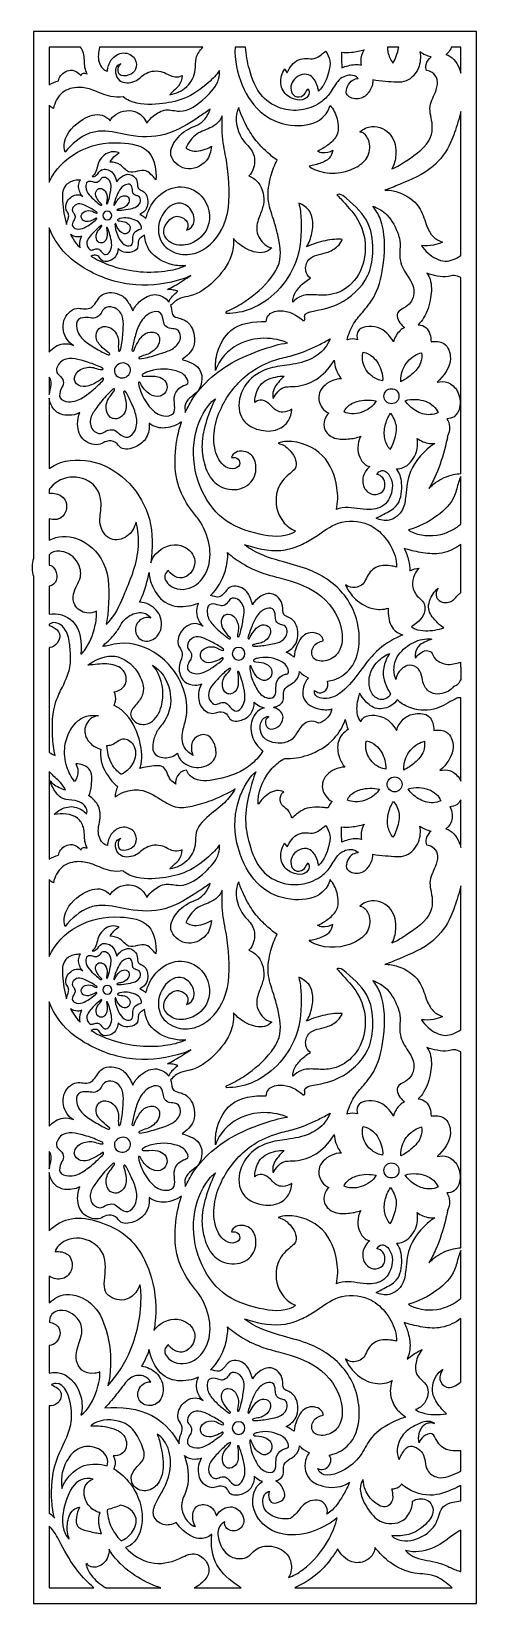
# Model space of a CAD drawing. Header units: centimetres. Extents: x 1.5 to 6.6, y -9 to 9.
import ezdxf

# ---------------------------------------------------------------- set-up
doc = ezdxf.new("R2010")
doc.units = ezdxf.units.CM
doc.header["$MEASUREMENT"] = 0
doc.layers.add('layer 1', color=7, linetype='Continuous')

msp = doc.modelspace()

# ---------------------------------------------------------------- linework, layer by layer
at = {"layer": 'layer 1', "color": 250}
for points, knots in [([(1.51751, 9.00077), (1.51751, 9.00077), (6.58479, 9.00077), (6.58479, 9.00077), (6.58479, 9.00077), (6.58479, 9.00077), (6.58479, -9.00021), (6.58479, -9.00021), (6.58479, -9.00021), (6.58479, -9.00021), (1.51751, -9.00021), (1.51751, -9.00021), (1.51751, -9.00021), (1.51751, -9.00021), (1.51751, 2.08049), (1.51751, 2.08049), (1.51751, 2.08049), (1.51741, 2.08125), (1.5173, 2.082), (1.5172, 2.08275), (1.5172, 2.08275), (1.51491, 2.10027), (1.51512, 2.11785), (1.51751, 2.13508), (1.51751, 2.13508), (1.51751, 2.13508), (1.51751, 2.76389), (1.51751, 2.76389), (1.51751, 2.76389), (1.5153, 2.77005), (1.51331, 2.77628), (1.51154, 2.78252), (1.51154, 2.78252), (1.49414, 2.84397), (1.49821, 2.90733), (1.51751, 2.96572), (1.51751, 2.96572), (1.51751, 2.96572), (1.51751, 9.00077), (1.51751, 9.00077)], [0, 0, 0, 0, 0.09090909, 0.09090909, 0.09090909, 0.09090909, 0.18181818, 0.18181818, 0.18181818, 0.18181818, 0.27272727, 0.27272727, 0.27272727, 0.27272727, 0.36363636, 0.36363636, 0.36363636, 0.36363636, 0.45454545, 0.45454545, 0.45454545, 0.45454545, 0.54545455, 0.54545455, 0.54545455, 0.54545455, 0.63636364, 0.63636364, 0.63636364, 0.63636364, 0.72727273, 0.72727273, 0.72727273, 0.72727273, 0.81818182, 0.81818182, 0.81818182, 0.81818182, 1, 1, 1, 1]), ([(2.05498, 8.82076), (2.06963, 8.8004), (2.08079, 8.77721), (2.08759, 8.75337), (2.08759, 8.75337), (2.10278, 8.70007), (2.09617, 8.6435), (2.10614, 8.58952), (2.10614, 8.58952), (2.11094, 8.56353), (2.11959, 8.53813), (2.12979, 8.5137), (2.12979, 8.5137), (2.11372, 8.52071), (2.09181, 8.52689), (2.07736, 8.51773), (2.07736, 8.51773), (2.06937, 8.51267), (2.06366, 8.50292), (2.06123, 8.49354), (2.06123, 8.49354), (2.03551, 8.52433), (1.99843, 8.55155), (1.95839, 8.55605), (1.95839, 8.55605), (1.91008, 8.56147), (1.85746, 8.53381), (1.82732, 8.49354), (1.82732, 8.49354), (1.81418, 8.47599), (1.80531, 8.45604), (1.80312, 8.43506), (1.80312, 8.43506), (1.76778, 8.42645), (1.72829, 8.41144), (1.69752, 8.38928), (1.69752, 8.38928), (1.69752, 8.38928), (1.69752, 8.82076), (1.69752, 8.82076), (1.69752, 8.82076), (1.69752, 8.82076), (2.05498, 8.82076), (2.05498, 8.82076)], [0, 0, 0, 0, 0.08333333, 0.08333333, 0.08333333, 0.08333333, 0.16666667, 0.16666667, 0.16666667, 0.16666667, 0.25, 0.25, 0.25, 0.25, 0.33333333, 0.33333333, 0.33333333, 0.33333333, 0.41666667, 0.41666667, 0.41666667, 0.41666667, 0.5, 0.5, 0.5, 0.5, 0.58333333, 0.58333333, 0.58333333, 0.58333333, 0.66666667, 0.66666667, 0.66666667, 0.66666667, 0.75, 0.75, 0.75, 0.75, 0.83333333, 0.83333333, 0.83333333, 0.83333333, 1, 1, 1, 1]), ([(3.45391, 8.82076), (3.41879, 8.78274), (3.38988, 8.74035), (3.37859, 8.69326), (3.37859, 8.69326), (3.36858, 8.65148), (3.37244, 8.606), (3.36679, 8.56146), (3.36679, 8.56146), (3.35759, 8.48891), (3.32314, 8.41884), (3.2704, 8.36868), (3.2704, 8.36868), (3.21809, 8.31892), (3.14778, 8.28874), (3.07762, 8.27623), (3.07762, 8.27623), (3.08436, 8.28513), (3.09149, 8.29375), (3.09926, 8.3018), (3.09926, 8.3018), (3.12378, 8.32722), (3.15466, 8.34701), (3.17598, 8.37458), (3.17598, 8.37458), (3.20169, 8.40785), (3.21348, 8.45245), (3.21926, 8.49458), (3.21926, 8.49458), (3.19355, 8.48368), (3.16399, 8.47789), (3.13664, 8.48081), (3.13664, 8.48081), (3.08761, 8.48604), (3.04566, 8.51925), (2.99697, 8.53589), (2.99697, 8.53589), (2.93424, 8.55732), (2.86032, 8.55123), (2.80419, 8.52015), (2.80419, 8.52015), (2.75906, 8.49516), (2.72544, 8.45401), (2.67633, 8.43163), (2.67633, 8.43163), (2.62117, 8.40649), (2.54647, 8.40503), (2.50189, 8.44094), (2.50189, 8.44094), (2.47673, 8.46121), (2.46116, 8.4934), (2.45558, 8.52802), (2.45558, 8.52802), (2.45176, 8.55166), (2.45259, 8.57643), (2.46484, 8.59472), (2.46484, 8.59472), (2.47606, 8.61148), (2.49685, 8.62281), (2.51672, 8.62807), (2.51672, 8.62807), (2.50511, 8.61926), (2.49627, 8.60725), (2.49078, 8.59287), (2.49078, 8.59287), (2.48049, 8.56596), (2.48188, 8.5308), (2.49819, 8.51135), (2.49819, 8.51135), (2.52041, 8.48484), (2.57031, 8.48751), (2.60936, 8.50208), (2.60936, 8.50208), (2.64384, 8.51494), (2.66985, 8.53708), (2.68347, 8.56693), (2.68347, 8.56693), (2.6999, 8.60291), (2.69831, 8.65011), (2.67792, 8.68551), (2.67792, 8.68551), (2.65243, 8.72976), (2.59757, 8.7556), (2.54636, 8.75407), (2.54636, 8.75407), (2.49107, 8.75241), (2.44004, 8.71884), (2.4074, 8.6744), (2.4074, 8.6744), (2.37946, 8.63636), (2.36499, 8.59035), (2.36293, 8.5447), (2.36293, 8.5447), (2.34277, 8.54966), (2.32417, 8.56133), (2.3092, 8.5762), (2.3092, 8.5762), (2.26907, 8.61607), (2.25507, 8.67895), (2.25917, 8.73554), (2.25917, 8.73554), (2.2613, 8.76484), (2.26827, 8.79246), (2.2736, 8.82076), (2.2736, 8.82076), (2.2736, 8.82076), (3.45391, 8.82076), (3.45391, 8.82076)], [0, 0, 0, 0, 0.03571429, 0.03571429, 0.03571429, 0.03571429, 0.07142857, 0.07142857, 0.07142857, 0.07142857, 0.10714286, 0.10714286, 0.10714286, 0.10714286, 0.14285714, 0.14285714, 0.14285714, 0.14285714, 0.17857143, 0.17857143, 0.17857143, 0.17857143, 0.21428571, 0.21428571, 0.21428571, 0.21428571, 0.25, 0.25, 0.25, 0.25, 0.28571429, 0.28571429, 0.28571429, 0.28571429, 0.32142857, 0.32142857, 0.32142857, 0.32142857, 0.35714286, 0.35714286, 0.35714286, 0.35714286, 0.39285714, 0.39285714, 0.39285714, 0.39285714, 0.42857143, 0.42857143, 0.42857143, 0.42857143, 0.46428571, 0.46428571, 0.46428571, 0.46428571, 0.5, 0.5, 0.5, 0.5, 0.53571429, 0.53571429, 0.53571429, 0.53571429, 0.57142857, 0.57142857, 0.57142857, 0.57142857, 0.60714286, 0.60714286, 0.60714286, 0.60714286, 0.64285714, 0.64285714, 0.64285714, 0.64285714, 0.67857143, 0.67857143, 0.67857143, 0.67857143, 0.71428571, 0.71428571, 0.71428571, 0.71428571, 0.75, 0.75, 0.75, 0.75, 0.78571429, 0.78571429, 0.78571429, 0.78571429, 0.82142857, 0.82142857, 0.82142857, 0.82142857, 0.85714286, 0.85714286, 0.85714286, 0.85714286, 0.89285714, 0.89285714, 0.89285714, 0.89285714, 0.92857143, 0.92857143, 0.92857143, 0.92857143, 1, 1, 1, 1]), ([(5.39745, 8.44604), (5.44159, 8.43276), (5.49333, 8.43205), (5.54417, 8.42807), (5.54417, 8.42807), (5.62878, 8.42143), (5.71087, 8.40571), (5.7812, 8.43509), (5.7812, 8.43509), (5.84127, 8.46019), (5.89276, 8.51819), (5.91967, 8.58263), (5.91967, 8.58263), (5.94422, 8.64144), (5.94831, 8.70561), (5.93785, 8.7662), (5.93785, 8.7662), (5.97508, 8.73806), (6.01864, 8.71896), (6.06651, 8.71117), (6.06651, 8.71117), (6.03868, 8.68847), (6.0176, 8.65718), (6.0097, 8.62307), (6.0097, 8.62307), (6.00418, 8.59928), (6.00508, 8.57411), (6.01334, 8.5518), (6.01334, 8.5518), (6.03605, 8.55123), (6.05925, 8.54447), (6.07848, 8.53175), (6.07848, 8.53175), (6.10595, 8.5136), (6.12534, 8.48331), (6.13361, 8.45157), (6.13361, 8.45157), (6.14386, 8.4122), (6.137, 8.37061), (6.12358, 8.3313), (6.12358, 8.3313), (6.10155, 8.26673), (6.06183, 8.20833), (6.05343, 8.14588), (6.05343, 8.14588), (6.04402, 8.07597), (6.07386, 8.00098), (6.07848, 7.92537), (6.07848, 7.92537), (6.08133, 7.87877), (6.0746, 7.83194), (6.05844, 7.79006), (6.05844, 7.79006), (6.01363, 7.67398), (5.89631, 7.59599), (5.78782, 7.52446), (5.78782, 7.52446), (5.73162, 7.4874), (5.67779, 7.45208), (5.61739, 7.42678), (5.61739, 7.42678), (5.64386, 7.47542), (5.65783, 7.53017), (5.66173, 7.58689), (5.66173, 7.58689), (5.66716, 7.66582), (5.6531, 7.74858), (5.60508, 7.81104), (5.60508, 7.81104), (5.55541, 7.87565), (5.46939, 7.91854), (5.38831, 7.91203), (5.38831, 7.91203), (5.3371, 7.90792), (5.28785, 7.88409), (5.25038, 7.85045), (5.25038, 7.85045), (5.26334, 7.84979), (5.27601, 7.84486), (5.28732, 7.83814), (5.28732, 7.83814), (5.32345, 7.81666), (5.34582, 7.77683), (5.35629, 7.73468), (5.35629, 7.73468), (5.37181, 7.67221), (5.36119, 7.60466), (5.3292, 7.5524), (5.3292, 7.5524), (5.29946, 7.50384), (5.25127, 7.46849), (5.19865, 7.44156), (5.19865, 7.44156), (5.05544, 7.36826), (4.87942, 7.3573), (4.7331, 7.41939), (4.7331, 7.41939), (4.70969, 7.42933), (4.68703, 7.44113), (4.67014, 7.45937), (4.67014, 7.45937), (4.71755, 7.465), (4.76327, 7.47789), (4.80872, 7.49553), (4.80872, 7.49553), (4.84217, 7.5085), (4.87547, 7.52406), (4.8991, 7.54975), (4.8991, 7.54975), (4.92147, 7.57406), (4.93518, 7.60745), (4.94128, 7.64013), (4.94128, 7.64013), (4.90526, 7.62229), (4.86419, 7.60933), (4.82379, 7.61302), (4.82379, 7.61302), (4.80367, 7.61486), (4.78372, 7.62082), (4.76654, 7.6311), (4.76654, 7.6311), (4.80836, 7.64895), (4.84658, 7.67289), (4.88404, 7.70038), (4.88404, 7.70038), (4.92207, 7.7283), (4.95931, 7.75989), (4.98044, 7.7998), (4.98044, 7.7998), (5.01128, 7.85804), (5.00782, 7.93401), (4.98948, 8.00165), (4.98948, 8.00165), (4.97383, 8.05937), (4.94732, 8.11103), (4.90982, 8.15459), (4.90982, 8.15459), (4.89498, 8.10006), (4.8627, 8.04832), (4.82026, 8.01066), (4.82026, 8.01066), (4.73887, 7.93841), (4.62015, 7.91794), (4.50681, 7.9243), (4.50681, 7.9243), (4.37421, 7.93173), (4.24898, 7.97589), (4.14858, 8.05223), (4.14858, 8.05223), (4.03984, 8.13493), (3.96022, 8.25537), (3.9055, 8.38487), (3.9055, 8.38487), (3.84684, 8.52369), (3.8168, 8.67291), (3.82217, 8.82076), (3.82217, 8.82076), (3.82217, 8.82076), (3.94341, 8.82076), (3.94341, 8.82076), (3.94341, 8.82076), (3.94652, 8.73607), (3.96333, 8.65195), (3.98631, 8.56817), (3.98631, 8.56817), (4.01731, 8.45515), (4.05953, 8.34275), (4.13685, 8.25739), (4.13685, 8.25739), (4.19916, 8.18859), (4.28425, 8.13735), (4.37496, 8.11335), (4.37496, 8.11335), (4.45068, 8.09331), (4.53031, 8.09224), (4.60719, 8.10747), (4.60719, 8.10747), (4.68281, 8.12245), (4.75576, 8.1532), (4.81629, 8.19964), (4.81629, 8.19964), (4.85793, 8.23159), (4.8937, 8.27097), (4.92285, 8.31523), (4.92285, 8.31523), (4.95629, 8.36601), (4.98103, 8.42322), (5.02983, 8.46045), (5.02983, 8.46045), (5.07339, 8.49368), (5.1361, 8.51098), (5.18764, 8.4923), (5.18764, 8.4923), (5.20491, 8.48604), (5.22093, 8.47574), (5.23197, 8.46154), (5.23197, 8.46154), (5.21039, 8.4613), (5.18807, 8.45525), (5.16954, 8.44435), (5.16954, 8.44435), (5.1427, 8.42856), (5.12381, 8.4026), (5.10983, 8.37197), (5.10983, 8.37197), (5.09705, 8.34398), (5.08836, 8.31208), (5.09897, 8.28691), (5.09897, 8.28691), (5.10633, 8.26945), (5.12299, 8.25521), (5.1415, 8.24529), (5.1415, 8.24529), (5.18567, 8.22161), (5.24038, 8.22251), (5.28355, 8.24349), (5.28355, 8.24349), (5.32087, 8.26162), (5.34957, 8.29478), (5.3695, 8.33125), (5.3695, 8.33125), (5.38074, 8.35182), (5.38918, 8.37344), (5.39376, 8.39613), (5.39376, 8.39613), (5.39705, 8.41242), (5.39834, 8.42926), (5.39745, 8.44604)], [0, 0, 0, 0, 0.01724138, 0.01724138, 0.01724138, 0.01724138, 0.03448276, 0.03448276, 0.03448276, 0.03448276, 0.05172414, 0.05172414, 0.05172414, 0.05172414, 0.06896552, 0.06896552, 0.06896552, 0.06896552, 0.0862069, 0.0862069, 0.0862069, 0.0862069, 0.10344828, 0.10344828, 0.10344828, 0.10344828, 0.12068966, 0.12068966, 0.12068966, 0.12068966, 0.13793103, 0.13793103, 0.13793103, 0.13793103, 0.15517241, 0.15517241, 0.15517241, 0.15517241, 0.17241379, 0.17241379, 0.17241379, 0.17241379, 0.18965517, 0.18965517, 0.18965517, 0.18965517, 0.20689655, 0.20689655, 0.20689655, 0.20689655, 0.22413793, 0.22413793, 0.22413793, 0.22413793, 0.24137931, 0.24137931, 0.24137931, 0.24137931, 0.25862069, 0.25862069, 0.25862069, 0.25862069, 0.27586207, 0.27586207, 0.27586207, 0.27586207, 0.29310345, 0.29310345, 0.29310345, 0.29310345, 0.31034483, 0.31034483, 0.31034483, 0.31034483, 0.32758621, 0.32758621, 0.32758621, 0.32758621, 0.34482759, 0.34482759, 0.34482759, 0.34482759, 0.36206897, 0.36206897, 0.36206897, 0.36206897, 0.37931034, 0.37931034, 0.37931034, 0.37931034, 0.39655172, 0.39655172, 0.39655172, 0.39655172, 0.4137931, 0.4137931, 0.4137931, 0.4137931, 0.43103448, 0.43103448, 0.43103448, 0.43103448, 0.44827586, 0.44827586, 0.44827586, 0.44827586, 0.46551724, 0.46551724, 0.46551724, 0.46551724, 0.48275862, 0.48275862, 0.48275862, 0.48275862, 0.5, 0.5, 0.5, 0.5, 0.51724138, 0.51724138, 0.51724138, 0.51724138, 0.53448276, 0.53448276, 0.53448276, 0.53448276, 0.55172414, 0.55172414, 0.55172414, 0.55172414, 0.56896552, 0.56896552, 0.56896552, 0.56896552, 0.5862069, 0.5862069, 0.5862069, 0.5862069, 0.60344828, 0.60344828, 0.60344828, 0.60344828, 0.62068966, 0.62068966, 0.62068966, 0.62068966, 0.63793103, 0.63793103, 0.63793103, 0.63793103, 0.65517241, 0.65517241, 0.65517241, 0.65517241, 0.67241379, 0.67241379, 0.67241379, 0.67241379, 0.68965517, 0.68965517, 0.68965517, 0.68965517, 0.70689655, 0.70689655, 0.70689655, 0.70689655, 0.72413793, 0.72413793, 0.72413793, 0.72413793, 0.74137931, 0.74137931, 0.74137931, 0.74137931, 0.75862069, 0.75862069, 0.75862069, 0.75862069, 0.77586207, 0.77586207, 0.77586207, 0.77586207, 0.79310345, 0.79310345, 0.79310345, 0.79310345, 0.81034483, 0.81034483, 0.81034483, 0.81034483, 0.82758621, 0.82758621, 0.82758621, 0.82758621, 0.84482759, 0.84482759, 0.84482759, 0.84482759, 0.86206897, 0.86206897, 0.86206897, 0.86206897, 0.87931034, 0.87931034, 0.87931034, 0.87931034, 0.89655172, 0.89655172, 0.89655172, 0.89655172, 0.9137931, 0.9137931, 0.9137931, 0.9137931, 0.93103448, 0.93103448, 0.93103448, 0.93103448, 0.94827586, 0.94827586, 0.94827586, 0.94827586, 0.96551724, 0.96551724, 0.96551724, 0.96551724, 1, 1, 1, 1]), ([(5.69579, 8.82076), (5.68968, 8.78552), (5.67841, 8.75056), (5.66586, 8.71685), (5.66586, 8.71685), (5.65569, 8.68953), (5.64469, 8.66302), (5.62932, 8.63872), (5.62932, 8.63872), (5.60206, 8.67561), (5.58135, 8.71866), (5.57191, 8.76372), (5.57191, 8.76372), (5.56798, 8.78248), (5.566, 8.80158), (5.5657, 8.82076), (5.5657, 8.82076), (5.5657, 8.82076), (5.69579, 8.82076), (5.69579, 8.82076)], [0, 0, 0, 0, 0.16666667, 0.16666667, 0.16666667, 0.16666667, 0.33333333, 0.33333333, 0.33333333, 0.33333333, 0.5, 0.5, 0.5, 0.5, 0.66666667, 0.66666667, 0.66666667, 0.66666667, 1, 1, 1, 1]), ([(6.40478, 8.52299), (6.38305, 8.59943), (6.34668, 8.67319), (6.28177, 8.71486), (6.28177, 8.71486), (6.26708, 8.72429), (6.25092, 8.73207), (6.23401, 8.73777), (6.23401, 8.73777), (6.24336, 8.7437), (6.252, 8.75056), (6.25969, 8.75843), (6.25969, 8.75843), (6.27632, 8.77544), (6.28855, 8.79712), (6.29638, 8.82076), (6.29638, 8.82076), (6.29638, 8.82076), (6.40478, 8.82076), (6.40478, 8.82076), (6.40478, 8.82076), (6.40478, 8.82076), (6.40478, 8.52299), (6.40478, 8.52299)], [0, 0, 0, 0, 0.14285714, 0.14285714, 0.14285714, 0.14285714, 0.28571429, 0.28571429, 0.28571429, 0.28571429, 0.42857143, 0.42857143, 0.42857143, 0.42857143, 0.57142857, 0.57142857, 0.57142857, 0.57142857, 0.71428571, 0.71428571, 0.71428571, 0.71428571, 1, 1, 1, 1]), ([(4.77762, 8.31606), (4.80782, 8.3476), (4.83489, 8.38333), (4.85432, 8.42226), (4.85432, 8.42226), (4.87148, 8.45663), (4.88269, 8.49349), (4.89267, 8.53141), (4.89267, 8.53141), (4.9042, 8.57518), (4.91409, 8.62035), (4.90742, 8.66415), (4.90742, 8.66415), (4.90142, 8.70355), (4.88203, 8.74183), (4.85727, 8.7733), (4.85727, 8.7733), (4.84357, 8.7603), (4.82851, 8.7493), (4.81302, 8.7379), (4.81302, 8.7379), (4.78632, 8.71825), (4.75833, 8.69746), (4.72748, 8.6907), (4.72748, 8.6907), (4.70045, 8.68479), (4.67123, 8.68964), (4.64192, 8.6907), (4.64192, 8.6907), (4.6092, 8.69189), (4.57637, 8.68834), (4.54753, 8.67595), (4.54753, 8.67595), (4.48822, 8.65048), (4.44577, 8.58764), (4.41773, 8.52845), (4.41773, 8.52845), (4.40888, 8.54321), (4.40003, 8.55795), (4.39118, 8.57271), (4.39118, 8.57271), (4.37318, 8.5499), (4.3616, 8.52266), (4.35452, 8.49363), (4.35452, 8.49363), (4.34057, 8.43646), (4.34405, 8.37235), (4.37188, 8.32286), (4.37188, 8.32286), (4.39828, 8.27592), (4.44658, 8.24213), (4.50157, 8.22443), (4.50157, 8.22443), (4.54231, 8.2113), (4.58672, 8.20701), (4.62216, 8.22777), (4.62216, 8.22777), (4.64809, 8.24296), (4.66922, 8.27156), (4.67074, 8.30147), (4.67074, 8.30147), (4.67151, 8.31676), (4.66716, 8.33239), (4.65901, 8.34502), (4.65901, 8.34502), (4.65331, 8.33786), (4.64747, 8.33083), (4.64226, 8.32325), (4.64226, 8.32325), (4.62973, 8.30502), (4.62082, 8.28354), (4.60374, 8.26965), (4.60374, 8.26965), (4.57851, 8.24913), (4.53548, 8.24516), (4.50659, 8.26128), (4.50659, 8.26128), (4.4825, 8.27471), (4.46824, 8.3021), (4.46304, 8.32995), (4.46304, 8.32995), (4.45753, 8.35947), (4.46219, 8.38951), (4.47476, 8.41537), (4.47476, 8.41537), (4.48945, 8.44557), (4.51491, 8.47009), (4.54511, 8.48739), (4.54511, 8.48739), (4.57449, 8.50423), (4.60836, 8.51424), (4.64058, 8.50917), (4.64058, 8.50917), (4.66821, 8.50482), (4.69464, 8.48938), (4.71428, 8.46897), (4.71428, 8.46897), (4.74233, 8.43983), (4.75656, 8.40057), (4.76788, 8.36177), (4.76788, 8.36177), (4.7723, 8.34664), (4.77627, 8.33158), (4.77762, 8.31606)], [0, 0, 0, 0, 0.03703704, 0.03703704, 0.03703704, 0.03703704, 0.07407407, 0.07407407, 0.07407407, 0.07407407, 0.11111111, 0.11111111, 0.11111111, 0.11111111, 0.14814815, 0.14814815, 0.14814815, 0.14814815, 0.18518519, 0.18518519, 0.18518519, 0.18518519, 0.22222222, 0.22222222, 0.22222222, 0.22222222, 0.25925926, 0.25925926, 0.25925926, 0.25925926, 0.2962963, 0.2962963, 0.2962963, 0.2962963, 0.33333333, 0.33333333, 0.33333333, 0.33333333, 0.37037037, 0.37037037, 0.37037037, 0.37037037, 0.40740741, 0.40740741, 0.40740741, 0.40740741, 0.44444444, 0.44444444, 0.44444444, 0.44444444, 0.48148148, 0.48148148, 0.48148148, 0.48148148, 0.51851852, 0.51851852, 0.51851852, 0.51851852, 0.55555556, 0.55555556, 0.55555556, 0.55555556, 0.59259259, 0.59259259, 0.59259259, 0.59259259, 0.62962963, 0.62962963, 0.62962963, 0.62962963, 0.66666667, 0.66666667, 0.66666667, 0.66666667, 0.7037037, 0.7037037, 0.7037037, 0.7037037, 0.74074074, 0.74074074, 0.74074074, 0.74074074, 0.77777778, 0.77777778, 0.77777778, 0.77777778, 0.81481481, 0.81481481, 0.81481481, 0.81481481, 0.85185185, 0.85185185, 0.85185185, 0.85185185, 0.88888889, 0.88888889, 0.88888889, 0.88888889, 0.92592593, 0.92592593, 0.92592593, 0.92592593, 1, 1, 1, 1]), ([(5.30022, 8.78908), (5.2772, 8.75082), (5.26489, 8.70676), (5.26489, 8.65992), (5.26489, 8.65992), (5.26489, 8.64472), (5.26618, 8.62923), (5.26872, 8.61388), (5.26872, 8.61388), (5.22033, 8.62926), (5.16679, 8.62079), (5.11649, 8.60886), (5.11649, 8.60886), (5.09152, 8.60295), (5.06734, 8.59617), (5.04478, 8.58496), (5.04478, 8.58496), (5.042, 8.62713), (5.04031, 8.66938), (5.04, 8.71165), (5.04, 8.71165), (5.03988, 8.72764), (5.03996, 8.74363), (5.04027, 8.75961), (5.04027, 8.75961), (5.07741, 8.75345), (5.11618, 8.75519), (5.15418, 8.75883), (5.15418, 8.75883), (5.20456, 8.76367), (5.2536, 8.77185), (5.30022, 8.78908)], [0, 0, 0, 0, 0.11111111, 0.11111111, 0.11111111, 0.11111111, 0.22222222, 0.22222222, 0.22222222, 0.22222222, 0.33333333, 0.33333333, 0.33333333, 0.33333333, 0.44444444, 0.44444444, 0.44444444, 0.44444444, 0.55555556, 0.55555556, 0.55555556, 0.55555556, 0.66666667, 0.66666667, 0.66666667, 0.66666667, 0.77777778, 0.77777778, 0.77777778, 0.77777778, 1, 1, 1, 1]), ([(1.69752, 8.15488), (1.71105, 8.13915), (1.72635, 8.12629), (1.74464, 8.11847), (1.74464, 8.11847), (1.76012, 8.18626), (1.79342, 8.25596), (1.84748, 8.29996), (1.84748, 8.29996), (1.89905, 8.34192), (1.96952, 8.36049), (2.03703, 8.36045), (2.03703, 8.36045), (2.09138, 8.36042), (2.14382, 8.34832), (2.19432, 8.3302), (2.19432, 8.3302), (2.26329, 8.30545), (2.32864, 8.26945), (2.39999, 8.25559), (2.39999, 8.25559), (2.44652, 8.24656), (2.49561, 8.24695), (2.54264, 8.25393), (2.54264, 8.25393), (2.56326, 8.23337), (2.58919, 8.21846), (2.61604, 8.20658), (2.61604, 8.20658), (2.72141, 8.15995), (2.8409, 8.15991), (2.95697, 8.17107), (2.95697, 8.17107), (3.05385, 8.18038), (3.14834, 8.1975), (3.23635, 8.23263), (3.23635, 8.23263), (3.3406, 8.27423), (3.43578, 8.3411), (3.52047, 8.4173), (3.52047, 8.4173), (3.56631, 8.45855), (3.60907, 8.50253), (3.64478, 8.55216), (3.64478, 8.55216), (3.64896, 8.52018), (3.64442, 8.48683), (3.63515, 8.4559), (3.63515, 8.4559), (3.6102, 8.37264), (3.55091, 8.30699), (3.48355, 8.24413), (3.48355, 8.24413), (3.39703, 8.1634), (3.2972, 8.08728), (3.18737, 8.08861), (3.18737, 8.08861), (3.13572, 8.08923), (3.08185, 8.10698), (3.03055, 8.10133), (3.03055, 8.10133), (2.97988, 8.09573), (2.9317, 8.06728), (2.89069, 8.03351), (2.89069, 8.03351), (2.8606, 8.00873), (2.83437, 7.98109), (2.8144, 7.94875), (2.8144, 7.94875), (2.7925, 7.99923), (2.75418, 8.04637), (2.70421, 8.07166), (2.70421, 8.07166), (2.62952, 8.10944), (2.52881, 8.09839), (2.45839, 8.05047), (2.45839, 8.05047), (2.43096, 8.0318), (2.40812, 8.00755), (2.39481, 7.97842), (2.39481, 7.97842), (2.3715, 8.00793), (2.33744, 8.03129), (2.30157, 8.04199), (2.30157, 8.04199), (2.23129, 8.06296), (2.15408, 8.03538), (2.08542, 7.99537), (2.08542, 7.99537), (1.98059, 7.93428), (1.89567, 7.84423), (1.8735, 7.73259), (1.8735, 7.73259), (1.86598, 7.69473), (1.86569, 7.65438), (1.87774, 7.61816), (1.87774, 7.61816), (1.95335, 7.70854), (2.04605, 7.79498), (2.15747, 7.83431), (2.15747, 7.83431), (2.20359, 7.85059), (2.25292, 7.8588), (2.30157, 7.85974), (2.30157, 7.85974), (2.40421, 7.86172), (2.50387, 7.83132), (2.60673, 7.81312), (2.60673, 7.81312), (2.74374, 7.78887), (2.88645, 7.78625), (3.01784, 7.8216), (3.01784, 7.8216), (3.1626, 7.86054), (3.29364, 7.94556), (3.42048, 8.02927), (3.42048, 8.02927), (3.46131, 8.05622), (3.5017, 8.08304), (3.53915, 8.11404), (3.53915, 8.11404), (3.52307, 8.06602), (3.4983, 8.01937), (3.46286, 7.98265), (3.46286, 7.98265), (3.43654, 7.95537), (3.40433, 7.93357), (3.36962, 7.91908), (3.36962, 7.91908), (3.29426, 7.89361), (3.22682, 7.85118), (3.17042, 7.78769), (3.17042, 7.78769), (3.11871, 7.72948), (3.07629, 7.65355), (3.08989, 7.58425), (3.08989, 7.58425), (3.10388, 7.51301), (3.17708, 7.44877), (3.25518, 7.43167), (3.25518, 7.43167), (3.3432, 7.41241), (3.43745, 7.453), (3.49253, 7.52068), (3.49253, 7.52068), (3.53069, 7.56757), (3.55004, 7.62746), (3.55186, 7.68597), (3.55186, 7.68597), (3.49368, 7.65169), (3.4248, 7.62482), (3.3569, 7.63088), (3.3569, 7.63088), (3.32231, 7.63396), (3.28798, 7.64559), (3.25942, 7.66478), (3.25942, 7.66478), (3.28983, 7.72605), (3.33093, 7.78758), (3.38657, 7.82584), (3.38657, 7.82584), (3.43746, 7.86082), (3.50051, 7.87633), (3.5561, 7.90636), (3.5561, 7.90636), (3.58826, 7.92374), (3.61791, 7.94597), (3.64087, 7.97418), (3.64087, 7.97418), (3.65532, 7.99193), (3.66711, 8.01206), (3.67478, 8.03351), (3.67478, 8.03351), (3.67213, 7.93033), (3.67319, 7.82633), (3.68749, 7.72412), (3.68749, 7.72412), (3.69982, 7.63602), (3.72198, 7.54925), (3.73411, 7.46134), (3.73411, 7.46134), (3.74011, 7.41786), (3.74365, 7.37411), (3.74683, 7.32996), (3.74683, 7.32996), (3.75991, 7.1477), (3.76659, 6.9587), (3.69596, 6.78745), (3.69596, 6.78745), (3.64101, 6.65422), (3.53926, 6.53173), (3.40772, 6.47659), (3.40772, 6.47659), (3.3418, 6.44895), (3.2684, 6.43824), (3.19681, 6.45106), (3.19681, 6.45106), (3.11509, 6.46569), (3.03573, 6.51099), (2.99044, 6.57845), (2.99044, 6.57845), (2.93143, 6.66632), (2.93024, 6.79178), (2.98789, 6.89439), (2.98789, 6.89439), (3.03417, 6.97677), (3.1184, 7.04443), (3.19936, 7.03452), (3.19936, 7.03452), (3.25059, 7.02825), (3.30052, 6.99091), (3.3293, 6.94025), (3.3293, 6.94025), (3.35857, 6.88873), (3.36597, 6.82342), (3.33695, 6.77718), (3.33695, 6.77718), (3.32146, 6.7525), (3.29558, 6.73325), (3.26815, 6.72368), (3.26815, 6.72368), (3.28062, 6.7463), (3.28724, 6.77479), (3.28089, 6.80011), (3.28089, 6.80011), (3.26857, 6.8493), (3.20733, 6.88652), (3.15605, 6.88419), (3.15605, 6.88419), (3.11674, 6.88241), (3.08329, 6.85738), (3.05668, 6.82559), (3.05668, 6.82559), (3.02346, 6.78589), (3.00092, 6.73563), (3.00896, 6.68967), (3.00896, 6.68967), (3.01721, 6.64248), (3.05767, 6.59982), (3.10364, 6.57606), (3.10364, 6.57606), (3.16755, 6.54301), (3.24209, 6.54652), (3.30922, 6.57065), (3.30922, 6.57065), (3.39916, 6.60298), (3.47582, 6.67233), (3.50939, 6.76), (3.50939, 6.76), (3.55341, 6.87494), (3.52338, 7.02136), (3.43824, 7.11421), (3.43824, 7.11421), (3.37106, 7.18747), (3.26959, 7.22738), (3.17356, 7.22008), (3.17356, 7.22008), (3.07786, 7.21281), (2.98757, 7.15864), (2.92213, 7.08774), (2.92213, 7.08774), (2.8633, 7.02402), (2.82454, 6.94678), (2.80345, 6.86169), (2.80345, 6.86169), (2.79391, 6.86996), (2.78317, 6.8771), (2.77246, 6.88395), (2.77246, 6.88395), (2.75987, 6.892), (2.74732, 6.89965), (2.73375, 6.90545), (2.73375, 6.90545), (2.76502, 6.92214), (2.79552, 6.94682), (2.81137, 6.97813), (2.81137, 6.97813), (2.82271, 7.00053), (2.82656, 7.02631), (2.82566, 7.05285), (2.82566, 7.05285), (2.82424, 7.09428), (2.81126, 7.13752), (2.7806, 7.16273), (2.7806, 7.16273), (2.77239, 7.1683), (2.76463, 7.17404), (2.7556, 7.17887), (2.7556, 7.17887), (2.74197, 7.18616), (2.72546, 7.19139), (2.71679, 7.20151), (2.71679, 7.20151), (2.70328, 7.21728), (2.7088, 7.24495), (2.70493, 7.27051), (2.70493, 7.27051), (2.69779, 7.31758), (2.6588, 7.35753), (2.61652, 7.36431), (2.61652, 7.36431), (2.58519, 7.36934), (2.55206, 7.35614), (2.52488, 7.33736), (2.52488, 7.33736), (2.50187, 7.32146), (2.48312, 7.30154), (2.46989, 7.27806), (2.46989, 7.27806), (2.46684, 7.29437), (2.46109, 7.31002), (2.45479, 7.3255), (2.45479, 7.3255), (2.44481, 7.35005), (2.43344, 7.37419), (2.41275, 7.39234), (2.41275, 7.39234), (2.38162, 7.41966), (2.32941, 7.43346), (2.29631, 7.41606), (2.29631, 7.41606), (2.27231, 7.40345), (2.25835, 7.37445), (2.23593, 7.35461), (2.23593, 7.35461), (2.22813, 7.34771), (2.21932, 7.34192), (2.21006, 7.33951), (2.21006, 7.33951), (2.20261, 7.33758), (2.19489, 7.33783), (2.187, 7.33915), (2.187, 7.33915), (2.19575, 7.34597), (2.20366, 7.35366), (2.2103, 7.36208), (2.2103, 7.36208), (2.2433, 7.40392), (2.24488, 7.46359), (2.26942, 7.51412), (2.26942, 7.51412), (2.29567, 7.56815), (2.34818, 7.61175), (2.40667, 7.6218), (2.40667, 7.6218), (2.43663, 7.62696), (2.46815, 7.62331), (2.49536, 7.61125), (2.49536, 7.61125), (2.46719, 7.59323), (2.44057, 7.57184), (2.41934, 7.54579), (2.41934, 7.54579), (2.40931, 7.53347), (2.40047, 7.5201), (2.39401, 7.50567), (2.39401, 7.50567), (2.43333, 7.50259), (2.47493, 7.49661), (2.50803, 7.47399), (2.50803, 7.47399), (2.54327, 7.44992), (2.56887, 7.407), (2.60516, 7.39376), (2.60516, 7.39376), (2.63502, 7.38286), (2.67211, 7.39205), (2.70863, 7.40009), (2.70863, 7.40009), (2.74213, 7.40747), (2.77515, 7.41388), (2.80365, 7.40432), (2.80365, 7.40432), (2.83161, 7.39492), (2.85522, 7.37013), (2.87756, 7.3473), (2.87756, 7.3473), (2.89186, 7.33268), (2.90565, 7.31885), (2.91767, 7.30296), (2.91767, 7.30296), (2.92568, 7.41069), (2.90564, 7.5396), (2.83605, 7.61658), (2.83605, 7.61658), (2.76246, 7.69799), (2.63345, 7.72133), (2.51131, 7.72605), (2.51131, 7.72605), (2.33146, 7.73299), (2.16649, 7.69953), (2.01872, 7.61658), (2.01872, 7.61658), (1.88157, 7.5396), (1.75925, 7.41997), (1.69752, 7.27551), (1.69752, 7.27551), (1.69752, 7.27551), (1.69752, 8.15488), (1.69752, 8.15488)], [0, 0, 0, 0, 0.00990099, 0.00990099, 0.00990099, 0.00990099, 0.01980198, 0.01980198, 0.01980198, 0.01980198, 0.02970297, 0.02970297, 0.02970297, 0.02970297, 0.03960396, 0.03960396, 0.03960396, 0.03960396, 0.04950495, 0.04950495, 0.04950495, 0.04950495, 0.05940594, 0.05940594, 0.05940594, 0.05940594, 0.06930693, 0.06930693, 0.06930693, 0.06930693, 0.07920792, 0.07920792, 0.07920792, 0.07920792, 0.08910891, 0.08910891, 0.08910891, 0.08910891, 0.0990099, 0.0990099, 0.0990099, 0.0990099, 0.10891089, 0.10891089, 0.10891089, 0.10891089, 0.11881188, 0.11881188, 0.11881188, 0.11881188, 0.12871287, 0.12871287, 0.12871287, 0.12871287, 0.13861386, 0.13861386, 0.13861386, 0.13861386, 0.14851485, 0.14851485, 0.14851485, 0.14851485, 0.15841584, 0.15841584, 0.15841584, 0.15841584, 0.16831683, 0.16831683, 0.16831683, 0.16831683, 0.17821782, 0.17821782, 0.17821782, 0.17821782, 0.18811881, 0.18811881, 0.18811881, 0.18811881, 0.1980198, 0.1980198, 0.1980198, 0.1980198, 0.20792079, 0.20792079, 0.20792079, 0.20792079, 0.21782178, 0.21782178, 0.21782178, 0.21782178, 0.22772277, 0.22772277, 0.22772277, 0.22772277, 0.23762376, 0.23762376, 0.23762376, 0.23762376, 0.24752475, 0.24752475, 0.24752475, 0.24752475, 0.25742574, 0.25742574, 0.25742574, 0.25742574, 0.26732673, 0.26732673, 0.26732673, 0.26732673, 0.27722772, 0.27722772, 0.27722772, 0.27722772, 0.28712871, 0.28712871, 0.28712871, 0.28712871, 0.2970297, 0.2970297, 0.2970297, 0.2970297, 0.30693069, 0.30693069, 0.30693069, 0.30693069, 0.31683168, 0.31683168, 0.31683168, 0.31683168, 0.32673267, 0.32673267, 0.32673267, 0.32673267, 0.33663366, 0.33663366, 0.33663366, 0.33663366, 0.34653465, 0.34653465, 0.34653465, 0.34653465, 0.35643564, 0.35643564, 0.35643564, 0.35643564, 0.36633663, 0.36633663, 0.36633663, 0.36633663, 0.37623762, 0.37623762, 0.37623762, 0.37623762, 0.38613861, 0.38613861, 0.38613861, 0.38613861, 0.3960396, 0.3960396, 0.3960396, 0.3960396, 0.40594059, 0.40594059, 0.40594059, 0.40594059, 0.41584158, 0.41584158, 0.41584158, 0.41584158, 0.42574257, 0.42574257, 0.42574257, 0.42574257, 0.43564356, 0.43564356, 0.43564356, 0.43564356, 0.44554455, 0.44554455, 0.44554455, 0.44554455, 0.45544554, 0.45544554, 0.45544554, 0.45544554, 0.46534653, 0.46534653, 0.46534653, 0.46534653, 0.47524752, 0.47524752, 0.47524752, 0.47524752, 0.48514851, 0.48514851, 0.48514851, 0.48514851, 0.4950495, 0.4950495, 0.4950495, 0.4950495, 0.5049505, 0.5049505, 0.5049505, 0.5049505, 0.51485149, 0.51485149, 0.51485149, 0.51485149, 0.52475248, 0.52475248, 0.52475248, 0.52475248, 0.53465347, 0.53465347, 0.53465347, 0.53465347, 0.54455446, 0.54455446, 0.54455446, 0.54455446, 0.55445545, 0.55445545, 0.55445545, 0.55445545, 0.56435644, 0.56435644, 0.56435644, 0.56435644, 0.57425743, 0.57425743, 0.57425743, 0.57425743, 0.58415842, 0.58415842, 0.58415842, 0.58415842, 0.59405941, 0.59405941, 0.59405941, 0.59405941, 0.6039604, 0.6039604, 0.6039604, 0.6039604, 0.61386139, 0.61386139, 0.61386139, 0.61386139, 0.62376238, 0.62376238, 0.62376238, 0.62376238, 0.63366337, 0.63366337, 0.63366337, 0.63366337, 0.64356436, 0.64356436, 0.64356436, 0.64356436, 0.65346535, 0.65346535, 0.65346535, 0.65346535, 0.66336634, 0.66336634, 0.66336634, 0.66336634, 0.67326733, 0.67326733, 0.67326733, 0.67326733, 0.68316832, 0.68316832, 0.68316832, 0.68316832, 0.69306931, 0.69306931, 0.69306931, 0.69306931, 0.7029703, 0.7029703, 0.7029703, 0.7029703, 0.71287129, 0.71287129, 0.71287129, 0.71287129, 0.72277228, 0.72277228, 0.72277228, 0.72277228, 0.73267327, 0.73267327, 0.73267327, 0.73267327, 0.74257426, 0.74257426, 0.74257426, 0.74257426, 0.75247525, 0.75247525, 0.75247525, 0.75247525, 0.76237624, 0.76237624, 0.76237624, 0.76237624, 0.77227723, 0.77227723, 0.77227723, 0.77227723, 0.78217822, 0.78217822, 0.78217822, 0.78217822, 0.79207921, 0.79207921, 0.79207921, 0.79207921, 0.8019802, 0.8019802, 0.8019802, 0.8019802, 0.81188119, 0.81188119, 0.81188119, 0.81188119, 0.82178218, 0.82178218, 0.82178218, 0.82178218, 0.83168317, 0.83168317, 0.83168317, 0.83168317, 0.84158416, 0.84158416, 0.84158416, 0.84158416, 0.85148515, 0.85148515, 0.85148515, 0.85148515, 0.86138614, 0.86138614, 0.86138614, 0.86138614, 0.87128713, 0.87128713, 0.87128713, 0.87128713, 0.88118812, 0.88118812, 0.88118812, 0.88118812, 0.89108911, 0.89108911, 0.89108911, 0.89108911, 0.9009901, 0.9009901, 0.9009901, 0.9009901, 0.91089109, 0.91089109, 0.91089109, 0.91089109, 0.92079208, 0.92079208, 0.92079208, 0.92079208, 0.93069307, 0.93069307, 0.93069307, 0.93069307, 0.94059406, 0.94059406, 0.94059406, 0.94059406, 0.95049505, 0.95049505, 0.95049505, 0.95049505, 0.96039604, 0.96039604, 0.96039604, 0.96039604, 0.97029703, 0.97029703, 0.97029703, 0.97029703, 0.98019802, 0.98019802, 0.98019802, 0.98019802, 1, 1, 1, 1]), ([(3.25353, 4.63921), (3.25124, 4.6714), (3.24505, 4.70503), (3.25429, 4.73474), (3.25429, 4.73474), (3.26481, 4.76856), (3.29531, 4.79732), (3.3265, 4.82196), (3.3265, 4.82196), (3.35141, 4.84164), (3.37675, 4.8587), (3.39622, 4.88157), (3.39622, 4.88157), (3.45898, 4.95529), (3.46075, 5.08939), (3.39672, 5.15736), (3.39672, 5.15736), (3.37003, 5.1857), (3.33191, 5.20254), (3.29415, 5.21784), (3.29415, 5.21784), (3.26921, 5.22794), (3.24444, 5.23737), (3.21817, 5.2434), (3.21817, 5.2434), (3.27236, 5.28042), (3.32342, 5.33077), (3.34606, 5.38824), (3.34606, 5.38824), (3.36226, 5.42935), (3.36391, 5.4741), (3.35664, 5.51878), (3.35664, 5.51878), (3.34528, 5.58854), (3.31217, 5.65813), (3.25027, 5.69223), (3.25027, 5.69223), (3.23394, 5.69935), (3.21841, 5.70689), (3.20073, 5.71254), (3.20073, 5.71254), (3.17403, 5.72107), (3.14245, 5.72528), (3.12431, 5.73999), (3.12431, 5.73999), (3.09605, 5.76291), (3.1004, 5.81131), (3.08785, 5.85352), (3.08785, 5.85352), (3.08708, 5.85611), (3.08624, 5.85867), (3.08534, 5.86122), (3.08534, 5.86122), (3.11808, 5.89752), (3.15618, 5.92994), (3.20022, 5.94687), (3.20022, 5.94687), (3.23513, 5.9603), (3.27376, 5.964), (3.31053, 5.973), (3.31053, 5.973), (3.41245, 5.99795), (3.5001, 6.06366), (3.57761, 6.13847), (3.57761, 6.13847), (3.6652, 6.22302), (3.73983, 6.31919), (3.77791, 6.43167), (3.77791, 6.43167), (3.79926, 6.49475), (3.80913, 6.56295), (3.80374, 6.6291), (3.80374, 6.6291), (3.84649, 6.57849), (3.89987, 6.53882), (3.96154, 6.50828), (3.96154, 6.50828), (4.02443, 6.47714), (4.09595, 6.45551), (4.16126, 6.47377), (4.16126, 6.47377), (4.19191, 6.48234), (4.2212, 6.49969), (4.24262, 6.52308), (4.24262, 6.52308), (4.21588, 6.52807), (4.19095, 6.54077), (4.16865, 6.5576), (4.16865, 6.5576), (4.11759, 6.59612), (4.0803, 6.65627), (4.07249, 6.71786), (4.07249, 6.71786), (4.06549, 6.77318), (4.08226, 6.82966), (4.10208, 6.88306), (4.10208, 6.88306), (4.11893, 6.92846), (4.13798, 6.97163), (4.14646, 7.01867), (4.14646, 7.01867), (4.16182, 7.10385), (4.14254, 7.20171), (4.08729, 7.27017), (4.08729, 7.27017), (4.05927, 7.30489), (4.022, 7.33204), (3.98078, 7.34647), (3.98078, 7.34647), (4.00567, 7.3725), (4.02369, 7.40485), (4.03439, 7.44029), (4.03439, 7.44029), (4.05134, 7.4965), (4.04991, 7.5605), (4.0262, 7.61143), (4.0262, 7.61143), (4.00364, 7.65989), (3.96093, 7.69652), (3.92662, 7.74052), (3.92662, 7.74052), (3.85523, 7.83206), (3.82021, 7.95551), (3.84217, 8.06902), (3.84217, 8.06902), (3.84637, 8.09073), (3.85266, 8.11208), (3.86526, 8.12965), (3.86526, 8.12965), (3.89131, 8.04883), (3.92472, 7.97005), (3.96631, 7.8958), (3.96631, 7.8958), (3.99952, 7.83651), (4.03793, 7.78009), (4.08179, 7.72835), (4.08179, 7.72835), (4.11305, 7.69148), (4.14707, 7.65698), (4.18284, 7.62442), (4.18284, 7.62442), (4.22096, 7.58972), (4.26107, 7.55722), (4.30296, 7.52727), (4.30296, 7.52727), (4.2729, 7.46937), (4.25127, 7.40775), (4.23386, 7.34416), (4.23386, 7.34416), (4.21034, 7.25825), (4.19451, 7.16876), (4.20276, 7.08159), (4.20276, 7.08159), (4.21022, 7.00286), (4.23732, 6.92602), (4.2615, 6.85011), (4.2615, 6.85011), (4.28006, 6.79184), (4.29689, 6.73412), (4.31151, 6.67378), (4.31151, 6.67378), (4.33755, 6.56624), (4.35655, 6.45039), (4.32559, 6.34747), (4.32559, 6.34747), (4.30837, 6.2902), (4.27568, 6.23694), (4.23873, 6.18784), (4.23873, 6.18784), (4.15463, 6.07604), (4.04848, 5.98578), (3.93355, 5.90848), (3.93355, 5.90848), (3.87525, 5.86926), (3.81469, 5.83338), (3.75005, 5.80662), (3.75005, 5.80662), (3.73777, 5.80213), (3.71681, 5.79362), (3.71943, 5.78211), (3.71943, 5.78211), (3.72026, 5.77844), (3.72351, 5.77445), (3.72696, 5.77208), (3.72696, 5.77208), (3.82132, 5.77136), (3.91703, 5.78904), (4.00528, 5.82387), (4.00528, 5.82387), (4.11777, 5.86825), (4.21811, 5.94049), (4.30302, 6.02775), (4.30302, 6.02775), (4.39618, 6.12349), (4.47074, 6.23733), (4.51662, 6.36109), (4.51662, 6.36109), (4.57294, 6.51306), (4.58601, 6.68), (4.57811, 6.8433), (4.57811, 6.8433), (4.57494, 6.90875), (4.56841, 6.97362), (4.55137, 7.03628), (4.55137, 7.03628), (4.6004, 7.01684), (4.64842, 6.98392), (4.67664, 6.93964), (4.67664, 6.93964), (4.70607, 6.89347), (4.71397, 6.83492), (4.71243, 6.77859), (4.71243, 6.77859), (4.7108, 6.71866), (4.6985, 6.66124), (4.67664, 6.60679), (4.67664, 6.60679), (4.66646, 6.58142), (4.6542, 6.55669), (4.63825, 6.53458), (4.63825, 6.53458), (4.67353, 6.55119), (4.71035, 6.56432), (4.74769, 6.57592), (4.74769, 6.57592), (4.81741, 6.5976), (4.88895, 6.61397), (4.9617, 6.6197), (4.9617, 6.6197), (4.99085, 6.62199), (5.0202, 6.62258), (5.04924, 6.6197), (5.04924, 6.6197), (5.03699, 6.5907), (5.01818, 6.56404), (4.99574, 6.54188), (4.99574, 6.54188), (4.96105, 6.50762), (4.91768, 6.48412), (4.86928, 6.46892), (4.86928, 6.46892), (4.79728, 6.4463), (4.71415, 6.44206), (4.66743, 6.38867), (4.66743, 6.38867), (4.63775, 6.35475), (4.62277, 6.30098), (4.63339, 6.25491), (4.63339, 6.25491), (4.64071, 6.22316), (4.66019, 6.19507), (4.68446, 6.17466), (4.68446, 6.17466), (4.63919, 6.14926), (4.59876, 6.11608), (4.56286, 6.07738), (4.56286, 6.07738), (4.53065, 6.04265), (4.50209, 6.00348), (4.4899, 5.95822), (4.4899, 5.95822), (4.48501, 5.94003), (4.48276, 5.92086), (4.48504, 5.90228), (4.48504, 5.90228), (4.51152, 5.9317), (4.54537, 5.95665), (4.58232, 5.97038), (4.58232, 5.97038), (4.62946, 5.9879), (4.68165, 5.98715), (4.7331, 5.98497), (4.7331, 5.98497), (4.79421, 5.98238), (4.85424, 5.97776), (4.91306, 5.9874), (4.91306, 5.9874), (5.003, 6.00215), (5.09006, 6.05023), (5.15625, 6.11629), (5.15625, 6.11629), (5.23654, 6.19643), (5.28609, 6.30301), (5.30459, 6.41542), (5.30459, 6.41542), (5.32899, 6.56363), (5.29941, 6.72197), (5.22434, 6.8483), (5.22434, 6.8483), (5.17187, 6.93661), (5.09717, 7.00927), (5.02892, 7.08604), (5.02892, 7.08604), (5.01547, 7.10118), (5.00226, 7.11647), (4.98847, 7.13125), (4.98847, 7.13125), (4.99565, 7.13497), (5.00415, 7.13621), (5.01226, 7.13601), (5.01226, 7.13601), (5.04394, 7.13524), (5.06978, 7.11265), (5.0952, 7.09028), (5.0952, 7.09028), (5.19855, 6.99931), (5.29486, 6.91186), (5.34664, 6.7986), (5.34664, 6.7986), (5.39312, 6.69695), (5.40372, 6.57452), (5.39693, 6.45663), (5.39693, 6.45663), (5.39182, 6.36796), (5.37687, 6.28187), (5.33951, 6.20306), (5.33951, 6.20306), (5.27441, 6.06578), (5.14129, 5.95064), (5.01524, 5.88684), (5.01524, 5.88684), (4.92975, 5.84356), (4.84752, 5.82391), (4.72079, 5.7993), (4.72079, 5.7993), (4.67166, 5.78975), (4.61585, 5.77947), (4.61852, 5.73829), (4.61852, 5.73829), (4.61948, 5.72335), (4.62814, 5.70436), (4.61852, 5.6951), (4.61852, 5.6951), (4.61494, 5.69166), (4.60884, 5.68957), (4.6035, 5.68947), (4.6035, 5.68947), (4.52869, 5.75221), (4.43637, 5.8063), (4.33313, 5.80212), (4.33313, 5.80212), (4.28185, 5.80005), (4.22789, 5.7836), (4.19982, 5.74392), (4.19982, 5.74392), (4.18666, 5.72531), (4.17919, 5.7016), (4.17934, 5.67886), (4.17934, 5.67886), (4.04024, 5.68524), (3.88183, 5.66262), (3.7746, 5.57553), (3.7746, 5.57553), (3.70016, 5.51507), (3.65039, 5.42355), (3.62247, 5.32867), (3.62247, 5.32867), (3.60197, 5.259), (3.59325, 5.18753), (3.60026, 5.1169), (3.60026, 5.1169), (3.61985, 5.18267), (3.65678, 5.24344), (3.7038, 5.29486), (3.7038, 5.29486), (3.79042, 5.38959), (3.9113, 5.45261), (4.03705, 5.47604), (4.03705, 5.47604), (4.13798, 5.49485), (4.24204, 5.48817), (4.34119, 5.4631), (4.34119, 5.4631), (4.36919, 5.45603), (4.3968, 5.44748), (4.42208, 5.43398), (4.42208, 5.43398), (4.37488, 5.4298), (4.32886, 5.41786), (4.28295, 5.40486), (4.28295, 5.40486), (4.03345, 5.33425), (3.78715, 5.23255), (3.58707, 5.06953), (3.58707, 5.06953), (3.49437, 4.99401), (3.4116, 4.90532), (3.34524, 4.80572), (3.34524, 4.80572), (3.31011, 4.753), (3.27959, 4.69721), (3.25353, 4.63921)], [0, 0, 0, 0, 0.01010101, 0.01010101, 0.01010101, 0.01010101, 0.02020202, 0.02020202, 0.02020202, 0.02020202, 0.03030303, 0.03030303, 0.03030303, 0.03030303, 0.04040404, 0.04040404, 0.04040404, 0.04040404, 0.05050505, 0.05050505, 0.05050505, 0.05050505, 0.06060606, 0.06060606, 0.06060606, 0.06060606, 0.07070707, 0.07070707, 0.07070707, 0.07070707, 0.08080808, 0.08080808, 0.08080808, 0.08080808, 0.09090909, 0.09090909, 0.09090909, 0.09090909, 0.1010101, 0.1010101, 0.1010101, 0.1010101, 0.11111111, 0.11111111, 0.11111111, 0.11111111, 0.12121212, 0.12121212, 0.12121212, 0.12121212, 0.13131313, 0.13131313, 0.13131313, 0.13131313, 0.14141414, 0.14141414, 0.14141414, 0.14141414, 0.15151515, 0.15151515, 0.15151515, 0.15151515, 0.16161616, 0.16161616, 0.16161616, 0.16161616, 0.17171717, 0.17171717, 0.17171717, 0.17171717, 0.18181818, 0.18181818, 0.18181818, 0.18181818, 0.19191919, 0.19191919, 0.19191919, 0.19191919, 0.2020202, 0.2020202, 0.2020202, 0.2020202, 0.21212121, 0.21212121, 0.21212121, 0.21212121, 0.22222222, 0.22222222, 0.22222222, 0.22222222, 0.23232323, 0.23232323, 0.23232323, 0.23232323, 0.24242424, 0.24242424, 0.24242424, 0.24242424, 0.25252525, 0.25252525, 0.25252525, 0.25252525, 0.26262626, 0.26262626, 0.26262626, 0.26262626, 0.27272727, 0.27272727, 0.27272727, 0.27272727, 0.28282828, 0.28282828, 0.28282828, 0.28282828, 0.29292929, 0.29292929, 0.29292929, 0.29292929, 0.3030303, 0.3030303, 0.3030303, 0.3030303, 0.31313131, 0.31313131, 0.31313131, 0.31313131, 0.32323232, 0.32323232, 0.32323232, 0.32323232, 0.33333333, 0.33333333, 0.33333333, 0.33333333, 0.34343434, 0.34343434, 0.34343434, 0.34343434, 0.35353535, 0.35353535, 0.35353535, 0.35353535, 0.36363636, 0.36363636, 0.36363636, 0.36363636, 0.37373737, 0.37373737, 0.37373737, 0.37373737, 0.38383838, 0.38383838, 0.38383838, 0.38383838, 0.39393939, 0.39393939, 0.39393939, 0.39393939, 0.4040404, 0.4040404, 0.4040404, 0.4040404, 0.41414141, 0.41414141, 0.41414141, 0.41414141, 0.42424242, 0.42424242, 0.42424242, 0.42424242, 0.43434343, 0.43434343, 0.43434343, 0.43434343, 0.44444444, 0.44444444, 0.44444444, 0.44444444, 0.45454545, 0.45454545, 0.45454545, 0.45454545, 0.46464646, 0.46464646, 0.46464646, 0.46464646, 0.47474747, 0.47474747, 0.47474747, 0.47474747, 0.48484848, 0.48484848, 0.48484848, 0.48484848, 0.49494949, 0.49494949, 0.49494949, 0.49494949, 0.50505051, 0.50505051, 0.50505051, 0.50505051, 0.51515152, 0.51515152, 0.51515152, 0.51515152, 0.52525253, 0.52525253, 0.52525253, 0.52525253, 0.53535354, 0.53535354, 0.53535354, 0.53535354, 0.54545455, 0.54545455, 0.54545455, 0.54545455, 0.55555556, 0.55555556, 0.55555556, 0.55555556, 0.56565657, 0.56565657, 0.56565657, 0.56565657, 0.57575758, 0.57575758, 0.57575758, 0.57575758, 0.58585859, 0.58585859, 0.58585859, 0.58585859, 0.5959596, 0.5959596, 0.5959596, 0.5959596, 0.60606061, 0.60606061, 0.60606061, 0.60606061, 0.61616162, 0.61616162, 0.61616162, 0.61616162, 0.62626263, 0.62626263, 0.62626263, 0.62626263, 0.63636364, 0.63636364, 0.63636364, 0.63636364, 0.64646465, 0.64646465, 0.64646465, 0.64646465, 0.65656566, 0.65656566, 0.65656566, 0.65656566, 0.66666667, 0.66666667, 0.66666667, 0.66666667, 0.67676768, 0.67676768, 0.67676768, 0.67676768, 0.68686869, 0.68686869, 0.68686869, 0.68686869, 0.6969697, 0.6969697, 0.6969697, 0.6969697, 0.70707071, 0.70707071, 0.70707071, 0.70707071, 0.71717172, 0.71717172, 0.71717172, 0.71717172, 0.72727273, 0.72727273, 0.72727273, 0.72727273, 0.73737374, 0.73737374, 0.73737374, 0.73737374, 0.74747475, 0.74747475, 0.74747475, 0.74747475, 0.75757576, 0.75757576, 0.75757576, 0.75757576, 0.76767677, 0.76767677, 0.76767677, 0.76767677, 0.77777778, 0.77777778, 0.77777778, 0.77777778, 0.78787879, 0.78787879, 0.78787879, 0.78787879, 0.7979798, 0.7979798, 0.7979798, 0.7979798, 0.80808081, 0.80808081, 0.80808081, 0.80808081, 0.81818182, 0.81818182, 0.81818182, 0.81818182, 0.82828283, 0.82828283, 0.82828283, 0.82828283, 0.83838384, 0.83838384, 0.83838384, 0.83838384, 0.84848485, 0.84848485, 0.84848485, 0.84848485, 0.85858586, 0.85858586, 0.85858586, 0.85858586, 0.86868687, 0.86868687, 0.86868687, 0.86868687, 0.87878788, 0.87878788, 0.87878788, 0.87878788, 0.88888889, 0.88888889, 0.88888889, 0.88888889, 0.8989899, 0.8989899, 0.8989899, 0.8989899, 0.90909091, 0.90909091, 0.90909091, 0.90909091, 0.91919192, 0.91919192, 0.91919192, 0.91919192, 0.92929293, 0.92929293, 0.92929293, 0.92929293, 0.93939394, 0.93939394, 0.93939394, 0.93939394, 0.94949495, 0.94949495, 0.94949495, 0.94949495, 0.95959596, 0.95959596, 0.95959596, 0.95959596, 0.96969697, 0.96969697, 0.96969697, 0.96969697, 0.97979798, 0.97979798, 0.97979798, 0.97979798, 1, 1, 1, 1]), ([(6.40478, 6.43631), (6.35263, 6.39813), (6.28761, 6.3695), (6.22476, 6.37139), (6.22476, 6.37139), (6.15402, 6.37352), (6.08605, 6.41431), (6.03035, 6.46252), (6.03035, 6.46252), (6.00018, 6.48864), (5.97361, 6.51693), (5.95441, 6.55062), (5.95441, 6.55062), (6.00066, 6.54499), (6.0481, 6.54524), (6.09414, 6.55365), (6.09414, 6.55365), (6.12991, 6.56019), (6.16482, 6.57165), (6.1972, 6.58781), (6.1972, 6.58781), (6.1574, 6.60006), (6.11873, 6.62157), (6.08939, 6.65092), (6.08939, 6.65092), (6.05178, 6.68854), (6.02952, 6.73904), (6.0105, 6.79029), (6.0105, 6.79029), (5.98503, 6.85891), (5.96537, 6.92889), (5.92635, 6.98751), (5.92635, 6.98751), (5.87218, 7.06891), (5.78071, 7.12842), (5.68443, 7.16107), (5.68443, 7.16107), (5.63606, 7.17747), (5.58647, 7.18709), (5.53667, 7.18444), (5.53667, 7.18444), (5.59344, 7.20266), (5.6481, 7.22604), (5.70339, 7.24928), (5.70339, 7.24928), (5.83662, 7.30527), (5.97359, 7.3605), (6.08315, 7.45305), (6.08315, 7.45305), (6.1724, 7.52844), (6.24346, 7.62859), (6.29156, 7.73556), (6.29156, 7.73556), (6.30723, 7.77041), (6.32047, 7.80599), (6.33324, 7.84208), (6.33324, 7.84208), (6.36096, 7.92038), (6.38653, 8.00107), (6.40478, 8.0831), (6.40478, 8.0831), (6.40478, 8.0831), (6.40478, 6.43631), (6.40478, 6.43631)], [0, 0, 0, 0, 0.05882353, 0.05882353, 0.05882353, 0.05882353, 0.11764706, 0.11764706, 0.11764706, 0.11764706, 0.17647059, 0.17647059, 0.17647059, 0.17647059, 0.23529412, 0.23529412, 0.23529412, 0.23529412, 0.29411765, 0.29411765, 0.29411765, 0.29411765, 0.35294118, 0.35294118, 0.35294118, 0.35294118, 0.41176471, 0.41176471, 0.41176471, 0.41176471, 0.47058824, 0.47058824, 0.47058824, 0.47058824, 0.52941176, 0.52941176, 0.52941176, 0.52941176, 0.58823529, 0.58823529, 0.58823529, 0.58823529, 0.64705882, 0.64705882, 0.64705882, 0.64705882, 0.70588235, 0.70588235, 0.70588235, 0.70588235, 0.76470588, 0.76470588, 0.76470588, 0.76470588, 0.82352941, 0.82352941, 0.82352941, 0.82352941, 0.88235294, 0.88235294, 0.88235294, 0.88235294, 1, 1, 1, 1]), ([(2.05315, 7.29989), (2.04986, 7.29459), (2.04693, 7.28909), (2.04444, 7.28352), (2.04444, 7.28352), (2.02565, 7.24149), (2.03119, 7.19485), (2.04972, 7.15506), (2.04972, 7.15506), (2.05788, 7.13752), (2.06857, 7.12131), (2.08315, 7.10931), (2.08315, 7.10931), (2.06567, 7.12217), (2.04333, 7.12954), (2.02136, 7.12981), (2.02136, 7.12981), (1.97627, 7.13038), (1.93278, 7.10105), (1.90746, 7.05988), (1.90746, 7.05988), (1.88777, 7.02784), (1.87907, 6.98863), (1.89248, 6.95696), (1.89248, 6.95696), (1.89945, 6.9405), (1.9124, 6.92608), (1.91746, 6.90901), (1.91746, 6.90901), (1.92115, 6.89653), (1.92063, 6.88264), (1.91794, 6.86949), (1.91794, 6.86949), (1.91332, 6.84695), (1.9023, 6.82662), (1.89794, 6.80474), (1.89794, 6.80474), (1.8969, 6.79949), (1.89624, 6.79415), (1.89593, 6.78876), (1.89593, 6.78876), (1.86993, 6.87373), (1.85643, 6.96617), (1.85037, 7.06134), (1.85037, 7.06134), (1.8465, 7.12207), (1.84566, 7.18391), (1.87766, 7.22799), (1.87766, 7.22799), (1.90201, 7.26155), (1.94538, 7.28482), (1.98815, 7.2936), (1.98815, 7.2936), (2.00988, 7.29806), (2.03146, 7.29878), (2.05315, 7.29989)], [0, 0, 0, 0, 0.06666667, 0.06666667, 0.06666667, 0.06666667, 0.13333333, 0.13333333, 0.13333333, 0.13333333, 0.2, 0.2, 0.2, 0.2, 0.26666667, 0.26666667, 0.26666667, 0.26666667, 0.33333333, 0.33333333, 0.33333333, 0.33333333, 0.4, 0.4, 0.4, 0.4, 0.46666667, 0.46666667, 0.46666667, 0.46666667, 0.53333333, 0.53333333, 0.53333333, 0.53333333, 0.6, 0.6, 0.6, 0.6, 0.66666667, 0.66666667, 0.66666667, 0.66666667, 0.73333333, 0.73333333, 0.73333333, 0.73333333, 0.8, 0.8, 0.8, 0.8, 0.86666667, 0.86666667, 0.86666667, 0.86666667, 1, 1, 1, 1]), ([(2.28668, 7.01093), (2.26387, 7.02681), (2.24232, 7.04433), (2.22116, 7.06249), (2.22116, 7.06249), (2.19643, 7.08371), (2.17222, 7.10581), (2.1522, 7.13134), (2.1522, 7.13134), (2.13278, 7.1561), (2.11729, 7.18408), (2.11565, 7.2185), (2.11565, 7.2185), (2.11461, 7.24048), (2.11921, 7.26507), (2.13371, 7.27608), (2.13371, 7.27608), (2.14839, 7.28722), (2.17322, 7.28442), (2.19478, 7.27836), (2.19478, 7.27836), (2.20978, 7.27415), (2.2232, 7.26835), (2.23644, 7.26991), (2.23644, 7.26991), (2.25077, 7.27159), (2.26491, 7.28187), (2.27526, 7.29457), (2.27526, 7.29457), (2.28376, 7.305), (2.28971, 7.31707), (2.29961, 7.32344), (2.29961, 7.32344), (2.3139, 7.33263), (2.3364, 7.32997), (2.35405, 7.32133), (2.35405, 7.32133), (2.38015, 7.30856), (2.39564, 7.28274), (2.40145, 7.25622), (2.40145, 7.25622), (2.40694, 7.2311), (2.40374, 7.20535), (2.40001, 7.17995), (2.40001, 7.17995), (2.39478, 7.14436), (2.38851, 7.10947), (2.37937, 7.07505), (2.37937, 7.07505), (2.37528, 7.05967), (2.37063, 7.04438), (2.36502, 7.02948), (2.36502, 7.02948), (2.36322, 7.0271), (2.3601, 7.0243), (2.35796, 7.02397), (2.35796, 7.02397), (2.35341, 7.02327), (2.35331, 7.03377), (2.35373, 7.04256), (2.35373, 7.04256), (2.35478, 7.06428), (2.35905, 7.07551), (2.36041, 7.0892), (2.36041, 7.0892), (2.36288, 7.11405), (2.3558, 7.147), (2.33711, 7.17147), (2.33711, 7.17147), (2.32246, 7.19065), (2.30068, 7.20462), (2.27825, 7.20358), (2.27825, 7.20358), (2.26906, 7.20315), (2.25976, 7.2002), (2.25216, 7.19496), (2.25216, 7.19496), (2.23489, 7.18304), (2.22642, 7.15926), (2.22701, 7.13782), (2.22701, 7.13782), (2.22773, 7.11139), (2.24223, 7.08853), (2.25716, 7.06702), (2.25716, 7.06702), (2.26929, 7.04954), (2.2817, 7.03295), (2.29712, 7.01892), (2.29712, 7.01892), (2.29766, 7.01671), (2.29774, 7.01374), (2.29644, 7.01211), (2.29644, 7.01211), (2.29458, 7.00978), (2.28988, 7.01023), (2.28668, 7.01093)], [0, 0, 0, 0, 0.04, 0.04, 0.04, 0.04, 0.08, 0.08, 0.08, 0.08, 0.12, 0.12, 0.12, 0.12, 0.16, 0.16, 0.16, 0.16, 0.2, 0.2, 0.2, 0.2, 0.24, 0.24, 0.24, 0.24, 0.28, 0.28, 0.28, 0.28, 0.32, 0.32, 0.32, 0.32, 0.36, 0.36, 0.36, 0.36, 0.4, 0.4, 0.4, 0.4, 0.44, 0.44, 0.44, 0.44, 0.48, 0.48, 0.48, 0.48, 0.52, 0.52, 0.52, 0.52, 0.56, 0.56, 0.56, 0.56, 0.6, 0.6, 0.6, 0.6, 0.64, 0.64, 0.64, 0.64, 0.68, 0.68, 0.68, 0.68, 0.72, 0.72, 0.72, 0.72, 0.76, 0.76, 0.76, 0.76, 0.8, 0.8, 0.8, 0.8, 0.84, 0.84, 0.84, 0.84, 0.88, 0.88, 0.88, 0.88, 0.92, 0.92, 0.92, 0.92, 1, 1, 1, 1]), ([(2.43449, 7.01856), (2.44149, 7.04469), (2.45041, 7.0702), (2.46005, 7.09557), (2.46005, 7.09557), (2.47131, 7.12522), (2.48354, 7.15468), (2.50029, 7.18145), (2.50029, 7.18145), (2.51654, 7.2074), (2.53704, 7.23083), (2.56801, 7.24369), (2.56801, 7.24369), (2.58779, 7.25191), (2.61183, 7.25582), (2.62669, 7.24618), (2.62669, 7.24618), (2.64174, 7.23642), (2.64738, 7.21277), (2.64895, 7.19103), (2.64895, 7.19103), (2.65005, 7.17591), (2.64918, 7.16171), (2.65498, 7.15009), (2.65498, 7.15009), (2.66125, 7.13753), (2.67533, 7.12799), (2.69038, 7.12271), (2.69038, 7.12271), (2.70273, 7.11837), (2.71575, 7.11691), (2.72485, 7.10995), (2.72485, 7.10995), (2.73798, 7.09991), (2.74297, 7.07843), (2.7409, 7.05942), (2.7409, 7.05942), (2.73783, 7.03131), (2.71931, 7.00859), (2.69694, 6.99452), (2.69694, 6.99452), (2.67576, 6.98119), (2.65113, 6.97562), (2.62665, 6.97064), (2.62665, 6.97064), (2.59235, 6.96367), (2.55833, 6.9579), (2.5238, 6.95489), (2.5238, 6.95489), (2.50838, 6.95355), (2.49284, 6.95276), (2.47735, 6.95297), (2.47735, 6.95297), (2.47457, 6.95384), (2.47098, 6.95577), (2.46997, 6.95762), (2.46997, 6.95762), (2.46783, 6.96155), (2.47741, 6.96511), (2.4856, 6.96763), (2.4856, 6.96763), (2.50582, 6.97384), (2.51751, 6.97364), (2.53049, 6.97692), (2.53049, 6.97692), (2.55406, 6.98286), (2.58188, 7.00024), (2.59811, 7.02542), (2.59811, 7.02542), (2.61083, 7.04517), (2.61642, 7.06972), (2.60806, 7.08991), (2.60806, 7.08991), (2.60463, 7.09819), (2.59887, 7.10573), (2.59155, 7.11095), (2.59155, 7.11095), (2.57494, 7.12282), (2.55037, 7.12272), (2.53093, 7.1151), (2.53093, 7.1151), (2.50698, 7.10571), (2.49085, 7.08489), (2.47608, 7.06412), (2.47608, 7.06412), (2.46409, 7.04724), (2.453, 7.03039), (2.44526, 7.01164), (2.44526, 7.01164), (2.4434, 7.01042), (2.44071, 7.00936), (2.43879, 7.01002), (2.43879, 7.01002), (2.43604, 7.01095), (2.4349, 7.0154), (2.43449, 7.01856)], [0, 0, 0, 0, 0.04, 0.04, 0.04, 0.04, 0.08, 0.08, 0.08, 0.08, 0.12, 0.12, 0.12, 0.12, 0.16, 0.16, 0.16, 0.16, 0.2, 0.2, 0.2, 0.2, 0.24, 0.24, 0.24, 0.24, 0.28, 0.28, 0.28, 0.28, 0.32, 0.32, 0.32, 0.32, 0.36, 0.36, 0.36, 0.36, 0.4, 0.4, 0.4, 0.4, 0.44, 0.44, 0.44, 0.44, 0.48, 0.48, 0.48, 0.48, 0.52, 0.52, 0.52, 0.52, 0.56, 0.56, 0.56, 0.56, 0.6, 0.6, 0.6, 0.6, 0.64, 0.64, 0.64, 0.64, 0.68, 0.68, 0.68, 0.68, 0.72, 0.72, 0.72, 0.72, 0.76, 0.76, 0.76, 0.76, 0.8, 0.8, 0.8, 0.8, 0.84, 0.84, 0.84, 0.84, 0.88, 0.88, 0.88, 0.88, 0.92, 0.92, 0.92, 0.92, 1, 1, 1, 1]), ([(2.23917, 6.84949), (2.21917, 6.83181), (2.19801, 6.81578), (2.17638, 6.8003), (2.17638, 6.8003), (2.1511, 6.78221), (2.12516, 6.76487), (2.09719, 6.75247), (2.09719, 6.75247), (2.07007, 6.74045), (2.04104, 6.73308), (2.00971, 6.74079), (2.00971, 6.74079), (1.98971, 6.74571), (1.96878, 6.75678), (1.96254, 6.77371), (1.96254, 6.77371), (1.95623, 6.79085), (1.96499, 6.814), (1.97586, 6.83313), (1.97586, 6.83313), (1.98341, 6.84644), (1.99199, 6.85779), (1.99393, 6.87097), (1.99393, 6.87097), (1.99603, 6.88522), (1.99035, 6.90161), (1.98154, 6.915), (1.98154, 6.915), (1.97431, 6.926), (1.96497, 6.93499), (1.96174, 6.94624), (1.96174, 6.94624), (1.95709, 6.96247), (1.96514, 6.98342), (1.97733, 6.99809), (1.97733, 6.99809), (1.99537, 7.01977), (2.02246, 7.02773), (2.04774, 7.02616), (2.04774, 7.02616), (2.07169, 7.02468), (2.09401, 7.01465), (2.11588, 7.00421), (2.11588, 7.00421), (2.14653, 6.98957), (2.17629, 6.97412), (2.2049, 6.95604), (2.2049, 6.95604), (2.21769, 6.94796), (2.23025, 6.93935), (2.24222, 6.92993), (2.24222, 6.92993), (2.2439, 6.92755), (2.24563, 6.92379), (2.24539, 6.92164), (2.24539, 6.92164), (2.24488, 6.91707), (2.23542, 6.91981), (2.22763, 6.92259), (2.22763, 6.92259), (2.20839, 6.92945), (2.19938, 6.93659), (2.18743, 6.9416), (2.18743, 6.9416), (2.16573, 6.95068), (2.13435, 6.95274), (2.10767, 6.94135), (2.10767, 6.94135), (2.08676, 6.93242), (2.06873, 6.91521), (2.06403, 6.89333), (2.06403, 6.89333), (2.0621, 6.88437), (2.0624, 6.87462), (2.0652, 6.86589), (2.0652, 6.86589), (2.07156, 6.84605), (2.09079, 6.83147), (2.1102, 6.82625), (2.1102, 6.82625), (2.13411, 6.81983), (2.15829, 6.82762), (2.18137, 6.83619), (2.18137, 6.83619), (2.20012, 6.84315), (2.21815, 6.85063), (2.23462, 6.8617), (2.23462, 6.8617), (2.23675, 6.86162), (2.23944, 6.86089), (2.24057, 6.8592), (2.24057, 6.8592), (2.24219, 6.85678), (2.24061, 6.85238), (2.23917, 6.84949)], [0, 0, 0, 0, 0.04, 0.04, 0.04, 0.04, 0.08, 0.08, 0.08, 0.08, 0.12, 0.12, 0.12, 0.12, 0.16, 0.16, 0.16, 0.16, 0.2, 0.2, 0.2, 0.2, 0.24, 0.24, 0.24, 0.24, 0.28, 0.28, 0.28, 0.28, 0.32, 0.32, 0.32, 0.32, 0.36, 0.36, 0.36, 0.36, 0.4, 0.4, 0.4, 0.4, 0.44, 0.44, 0.44, 0.44, 0.48, 0.48, 0.48, 0.48, 0.52, 0.52, 0.52, 0.52, 0.56, 0.56, 0.56, 0.56, 0.6, 0.6, 0.6, 0.6, 0.64, 0.64, 0.64, 0.64, 0.68, 0.68, 0.68, 0.68, 0.72, 0.72, 0.72, 0.72, 0.76, 0.76, 0.76, 0.76, 0.8, 0.8, 0.8, 0.8, 0.84, 0.84, 0.84, 0.84, 0.88, 0.88, 0.88, 0.88, 0.92, 0.92, 0.92, 0.92, 1, 1, 1, 1]), ([(2.41154, 6.89365), (2.41154, 6.86618), (2.38927, 6.84391), (2.3618, 6.84391), (2.3618, 6.84391), (2.33434, 6.84391), (2.31206, 6.86618), (2.31206, 6.89365), (2.31206, 6.89365), (2.31206, 6.92111), (2.33434, 6.94339), (2.3618, 6.94339), (2.3618, 6.94339), (2.38927, 6.94339), (2.41154, 6.92111), (2.41154, 6.89365)], [0, 0, 0, 0, 0.2, 0.2, 0.2, 0.2, 0.4, 0.4, 0.4, 0.4, 0.6, 0.6, 0.6, 0.6, 1, 1, 1, 1]), ([(2.44902, 6.7888), (2.44923, 6.79292), (2.45014, 6.79977), (2.45328, 6.8004), (2.45328, 6.8004), (2.45553, 6.80084), (2.45891, 6.79812), (2.46089, 6.79596), (2.46089, 6.79596), (2.46204, 6.78875), (2.46452, 6.78183), (2.46724, 6.77502), (2.46724, 6.77502), (2.47702, 6.75049), (2.48979, 6.72743), (2.51037, 6.70905), (2.51037, 6.70905), (2.52762, 6.69364), (2.55036, 6.68152), (2.5719, 6.68495), (2.5719, 6.68495), (2.59002, 6.68783), (2.60729, 6.7017), (2.61567, 6.7192), (2.61567, 6.7192), (2.62565, 6.74004), (2.62303, 6.76601), (2.6106, 6.78517), (2.6106, 6.78517), (2.60146, 6.79927), (2.58701, 6.80967), (2.57317, 6.81626), (2.57317, 6.81626), (2.5511, 6.82675), (2.53058, 6.8275), (2.49705, 6.83148), (2.49705, 6.83148), (2.48834, 6.83251), (2.47876, 6.83377), (2.47866, 6.83972), (2.47866, 6.83972), (2.47862, 6.84185), (2.47979, 6.84457), (2.48134, 6.84638), (2.48134, 6.84638), (2.48872, 6.85187), (2.49758, 6.85499), (2.5066, 6.85749), (2.5066, 6.85749), (2.56331, 6.87324), (2.62644, 6.86466), (2.67934, 6.84133), (2.67934, 6.84133), (2.70617, 6.8295), (2.73037, 6.81387), (2.745, 6.78274), (2.745, 6.78274), (2.75192, 6.76802), (2.75671, 6.74983), (2.74904, 6.74132), (2.74904, 6.74132), (2.74369, 6.73538), (2.73225, 6.73416), (2.72177, 6.73122), (2.72177, 6.73122), (2.69238, 6.72298), (2.67051, 6.70117), (2.66116, 6.67667), (2.66116, 6.67667), (2.65334, 6.65619), (2.65427, 6.63382), (2.65307, 6.60899), (2.65307, 6.60899), (2.65209, 6.58861), (2.64967, 6.56657), (2.63691, 6.55544), (2.63691, 6.55544), (2.6235, 6.54375), (2.59866, 6.54413), (2.57832, 6.5504), (2.57832, 6.5504), (2.54515, 6.56062), (2.52394, 6.5865), (2.5066, 6.61404), (2.5066, 6.61404), (2.48342, 6.65083), (2.46715, 6.69058), (2.4571, 6.73223), (2.4571, 6.73223), (2.45262, 6.7508), (2.44937, 6.76976), (2.44902, 6.7888)], [0, 0, 0, 0, 0.04166667, 0.04166667, 0.04166667, 0.04166667, 0.08333333, 0.08333333, 0.08333333, 0.08333333, 0.125, 0.125, 0.125, 0.125, 0.16666667, 0.16666667, 0.16666667, 0.16666667, 0.20833333, 0.20833333, 0.20833333, 0.20833333, 0.25, 0.25, 0.25, 0.25, 0.29166667, 0.29166667, 0.29166667, 0.29166667, 0.33333333, 0.33333333, 0.33333333, 0.33333333, 0.375, 0.375, 0.375, 0.375, 0.41666667, 0.41666667, 0.41666667, 0.41666667, 0.45833333, 0.45833333, 0.45833333, 0.45833333, 0.5, 0.5, 0.5, 0.5, 0.54166667, 0.54166667, 0.54166667, 0.54166667, 0.58333333, 0.58333333, 0.58333333, 0.58333333, 0.625, 0.625, 0.625, 0.625, 0.66666667, 0.66666667, 0.66666667, 0.66666667, 0.70833333, 0.70833333, 0.70833333, 0.70833333, 0.75, 0.75, 0.75, 0.75, 0.79166667, 0.79166667, 0.79166667, 0.79166667, 0.83333333, 0.83333333, 0.83333333, 0.83333333, 0.875, 0.875, 0.875, 0.875, 0.91666667, 0.91666667, 0.91666667, 0.91666667, 1, 1, 1, 1]), ([(5.10348, 5.46889), (5.10575, 5.46971), (5.10804, 5.47049), (5.11034, 5.47122), (5.11034, 5.47122), (5.14725, 5.4829), (5.18788, 5.48257), (5.22404, 5.47122), (5.22404, 5.47122), (5.21508, 5.49942), (5.21494, 5.53407), (5.22681, 5.55995), (5.22681, 5.55995), (5.25757, 5.62704), (5.36907, 5.63526), (5.45142, 5.60987), (5.45142, 5.60987), (5.53929, 5.58276), (5.59399, 5.51739), (5.63444, 5.44626), (5.63444, 5.44626), (5.64854, 5.49482), (5.67503, 5.54229), (5.71208, 5.57659), (5.71208, 5.57659), (5.72683, 5.59024), (5.74325, 5.60181), (5.76102, 5.6113), (5.76102, 5.6113), (5.75214, 5.6171), (5.74367, 5.62413), (5.73551, 5.63217), (5.73551, 5.63217), (5.69609, 5.67099), (5.664, 5.73341), (5.68146, 5.77404), (5.68146, 5.77404), (5.6953, 5.80624), (5.74025, 5.82476), (5.77605, 5.84836), (5.77605, 5.84836), (5.80306, 5.86616), (5.82486, 5.88685), (5.84023, 5.91254), (5.84023, 5.91254), (5.87068, 5.96344), (5.8759, 6.03401), (5.85712, 6.09157), (5.85712, 6.09157), (5.84531, 6.12777), (5.824, 6.15883), (5.80277, 6.19075), (5.80277, 6.19075), (5.76437, 6.24848), (5.72623, 6.30901), (5.71358, 6.37487), (5.71358, 6.37487), (5.69756, 6.45832), (5.72244, 6.55035), (5.70208, 6.6338), (5.70208, 6.6338), (5.699, 6.6464), (5.6949, 6.65881), (5.69057, 6.6712), (5.69057, 6.6712), (5.66164, 6.75406), (5.62284, 6.83653), (5.56111, 6.89848), (5.56111, 6.89848), (5.51568, 6.94406), (5.45785, 6.97853), (5.39712, 6.99918), (5.39712, 6.99918), (5.43419, 6.95896), (5.46102, 6.90946), (5.48109, 6.8582), (5.48109, 6.8582), (5.54305, 6.69999), (5.54069, 6.525), (5.52075, 6.35331), (5.52075, 6.35331), (5.50567, 6.22345), (5.48054, 6.09548), (5.42185, 5.98322), (5.42185, 5.98322), (5.38781, 5.91811), (5.34249, 5.85829), (5.29423, 5.80136), (5.29423, 5.80136), (5.25526, 5.7554), (5.21438, 5.71132), (5.18256, 5.66098), (5.18256, 5.66098), (5.14573, 5.60272), (5.12104, 5.53606), (5.10348, 5.46889)], [0, 0, 0, 0, 0.04, 0.04, 0.04, 0.04, 0.08, 0.08, 0.08, 0.08, 0.12, 0.12, 0.12, 0.12, 0.16, 0.16, 0.16, 0.16, 0.2, 0.2, 0.2, 0.2, 0.24, 0.24, 0.24, 0.24, 0.28, 0.28, 0.28, 0.28, 0.32, 0.32, 0.32, 0.32, 0.36, 0.36, 0.36, 0.36, 0.4, 0.4, 0.4, 0.4, 0.44, 0.44, 0.44, 0.44, 0.48, 0.48, 0.48, 0.48, 0.52, 0.52, 0.52, 0.52, 0.56, 0.56, 0.56, 0.56, 0.6, 0.6, 0.6, 0.6, 0.64, 0.64, 0.64, 0.64, 0.68, 0.68, 0.68, 0.68, 0.72, 0.72, 0.72, 0.72, 0.76, 0.76, 0.76, 0.76, 0.8, 0.8, 0.8, 0.8, 0.84, 0.84, 0.84, 0.84, 0.88, 0.88, 0.88, 0.88, 0.92, 0.92, 0.92, 0.92, 1, 1, 1, 1]), ([(1.69752, 6.75373), (1.73393, 6.65511), (1.7891, 6.5639), (1.85811, 6.4862), (1.85811, 6.4862), (1.93665, 6.39777), (2.03312, 6.3268), (2.13703, 6.26864), (2.13703, 6.26864), (2.3062, 6.17395), (2.49511, 6.11319), (2.68724, 6.09855), (2.68724, 6.09855), (2.86902, 6.08469), (3.05367, 6.11212), (3.22767, 6.16822), (3.22767, 6.16822), (3.25848, 6.17815), (3.28896, 6.18898), (3.31695, 6.20485), (3.31695, 6.20485), (3.25385, 6.1653), (3.19075, 6.12576), (3.12764, 6.08621), (3.12764, 6.08621), (3.10165, 6.07241), (3.07555, 6.05881), (3.04926, 6.04557), (3.04926, 6.04557), (3.0716, 6.04566), (3.09402, 6.04386), (3.11603, 6.03977), (3.11603, 6.03977), (3.13384, 6.03646), (3.15138, 6.03165), (3.16828, 6.02525), (3.16828, 6.02525), (3.12476, 5.99384), (3.08315, 5.95293), (3.06439, 5.90209), (3.06439, 5.90209), (3.02881, 5.95373), (2.96655, 5.98786), (2.90487, 5.98756), (2.90487, 5.98756), (2.84599, 5.98728), (2.78763, 5.95565), (2.74144, 5.91621), (2.74144, 5.91621), (2.70233, 5.88283), (2.67195, 5.84385), (2.65249, 5.80037), (2.65249, 5.80037), (2.6434, 5.82713), (2.6295, 5.85202), (2.61461, 5.87647), (2.61461, 5.87647), (2.59099, 5.91525), (2.5649, 5.95293), (2.52289, 5.97787), (2.52289, 5.97787), (2.45967, 6.01541), (2.3604, 6.02412), (2.30298, 5.98538), (2.30298, 5.98538), (2.26136, 5.95729), (2.24172, 5.90426), (2.20454, 5.86437), (2.20454, 5.86437), (2.19161, 5.8505), (2.17656, 5.83822), (2.15997, 5.83155), (2.15997, 5.83155), (2.11532, 5.81359), (2.05958, 5.83631), (2.01023, 5.82925), (2.01023, 5.82925), (1.94328, 5.81968), (1.88811, 5.75533), (1.86616, 5.69027), (1.86616, 5.69027), (1.84037, 5.61382), (1.86045, 5.53641), (1.90304, 5.47422), (1.90304, 5.47422), (1.92181, 5.44681), (1.94495, 5.42236), (1.9744, 5.40612), (1.9744, 5.40612), (1.93943, 5.42299), (1.89663, 5.4292), (1.85604, 5.4235), (1.85604, 5.4235), (1.79458, 5.41488), (1.73816, 5.37897), (1.69752, 5.32989), (1.69752, 5.32989), (1.69752, 5.32989), (1.69752, 6.75373), (1.69752, 6.75373)], [0, 0, 0, 0, 0.03846154, 0.03846154, 0.03846154, 0.03846154, 0.07692308, 0.07692308, 0.07692308, 0.07692308, 0.11538462, 0.11538462, 0.11538462, 0.11538462, 0.15384615, 0.15384615, 0.15384615, 0.15384615, 0.19230769, 0.19230769, 0.19230769, 0.19230769, 0.23076923, 0.23076923, 0.23076923, 0.23076923, 0.26923077, 0.26923077, 0.26923077, 0.26923077, 0.30769231, 0.30769231, 0.30769231, 0.30769231, 0.34615385, 0.34615385, 0.34615385, 0.34615385, 0.38461538, 0.38461538, 0.38461538, 0.38461538, 0.42307692, 0.42307692, 0.42307692, 0.42307692, 0.46153846, 0.46153846, 0.46153846, 0.46153846, 0.5, 0.5, 0.5, 0.5, 0.53846154, 0.53846154, 0.53846154, 0.53846154, 0.57692308, 0.57692308, 0.57692308, 0.57692308, 0.61538462, 0.61538462, 0.61538462, 0.61538462, 0.65384615, 0.65384615, 0.65384615, 0.65384615, 0.69230769, 0.69230769, 0.69230769, 0.69230769, 0.73076923, 0.73076923, 0.73076923, 0.73076923, 0.76923077, 0.76923077, 0.76923077, 0.76923077, 0.80769231, 0.80769231, 0.80769231, 0.80769231, 0.84615385, 0.84615385, 0.84615385, 0.84615385, 0.88461538, 0.88461538, 0.88461538, 0.88461538, 0.92307692, 0.92307692, 0.92307692, 0.92307692, 1, 1, 1, 1]), ([(2.07196, 6.65796), (2.05841, 6.63548), (2.05113, 6.60959), (2.04857, 6.58277), (2.04857, 6.58277), (2.04669, 6.56308), (2.04737, 6.54288), (2.05163, 6.52366), (2.05163, 6.52366), (2.03397, 6.54092), (2.01748, 6.55911), (2.00238, 6.57825), (2.00238, 6.57825), (1.97879, 6.60816), (1.95858, 6.64041), (1.94132, 6.67458), (1.94132, 6.67458), (1.96294, 6.65706), (1.99251, 6.64878), (2.02117, 6.64845), (2.02117, 6.64845), (2.03885, 6.64824), (2.05618, 6.65106), (2.07196, 6.65796)], [0, 0, 0, 0, 0.14285714, 0.14285714, 0.14285714, 0.14285714, 0.28571429, 0.28571429, 0.28571429, 0.28571429, 0.42857143, 0.42857143, 0.42857143, 0.42857143, 0.57142857, 0.57142857, 0.57142857, 0.57142857, 0.71428571, 0.71428571, 0.71428571, 0.71428571, 1, 1, 1, 1]), ([(2.36507, 6.75098), (2.37531, 6.72515), (2.38359, 6.69864), (2.3912, 6.67181), (2.3912, 6.67181), (2.40009, 6.64046), (2.40806, 6.60866), (2.41065, 6.57632), (2.41065, 6.57632), (2.41317, 6.54496), (2.41062, 6.51308), (2.39297, 6.48348), (2.39297, 6.48348), (2.3817, 6.46459), (2.36427, 6.44663), (2.34611, 6.44546), (2.34611, 6.44546), (2.32771, 6.44428), (2.30857, 6.46033), (2.29394, 6.47729), (2.29394, 6.47729), (2.28377, 6.48909), (2.27578, 6.50133), (2.26388, 6.50736), (2.26388, 6.50736), (2.251, 6.51387), (2.23354, 6.51311), (2.2179, 6.50824), (2.2179, 6.50824), (2.20505, 6.50424), (2.19342, 6.49747), (2.18165, 6.49763), (2.18165, 6.49763), (2.16467, 6.49786), (2.14738, 6.51251), (2.13744, 6.52946), (2.13744, 6.52946), (2.12274, 6.55452), (2.12409, 6.58461), (2.1339, 6.60992), (2.1339, 6.60992), (2.1432, 6.6339), (2.16009, 6.65359), (2.17723, 6.6727), (2.17723, 6.6727), (2.20125, 6.69948), (2.22575, 6.72509), (2.25238, 6.74874), (2.25238, 6.74874), (2.26428, 6.7593), (2.27661, 6.76948), (2.28952, 6.7788), (2.28952, 6.7788), (2.29234, 6.77978), (2.29648, 6.7804), (2.29845, 6.77949), (2.29845, 6.77949), (2.30263, 6.77756), (2.29691, 6.76875), (2.2917, 6.76166), (2.2917, 6.76166), (2.27883, 6.74414), (2.26907, 6.73713), (2.26038, 6.72648), (2.26038, 6.72648), (2.24459, 6.70713), (2.23229, 6.67574), (2.23435, 6.64503), (2.23435, 6.64503), (2.23596, 6.62094), (2.2464, 6.59727), (2.26567, 6.58575), (2.26567, 6.58575), (2.27357, 6.58102), (2.28295, 6.57834), (2.29218, 6.57852), (2.29218, 6.57852), (2.31316, 6.57891), (2.33336, 6.59405), (2.34471, 6.61225), (2.34471, 6.61225), (2.35871, 6.63468), (2.35925, 6.66174), (2.35869, 6.68792), (2.35869, 6.68792), (2.35824, 6.70919), (2.35705, 6.72988), (2.35194, 6.75009), (2.35194, 6.75009), (2.35273, 6.75224), (2.3543, 6.75475), (2.35628, 6.75539), (2.35628, 6.75539), (2.35912, 6.75631), (2.36279, 6.75334), (2.36507, 6.75098)], [0, 0, 0, 0, 0.04, 0.04, 0.04, 0.04, 0.08, 0.08, 0.08, 0.08, 0.12, 0.12, 0.12, 0.12, 0.16, 0.16, 0.16, 0.16, 0.2, 0.2, 0.2, 0.2, 0.24, 0.24, 0.24, 0.24, 0.28, 0.28, 0.28, 0.28, 0.32, 0.32, 0.32, 0.32, 0.36, 0.36, 0.36, 0.36, 0.4, 0.4, 0.4, 0.4, 0.44, 0.44, 0.44, 0.44, 0.48, 0.48, 0.48, 0.48, 0.52, 0.52, 0.52, 0.52, 0.56, 0.56, 0.56, 0.56, 0.6, 0.6, 0.6, 0.6, 0.64, 0.64, 0.64, 0.64, 0.68, 0.68, 0.68, 0.68, 0.72, 0.72, 0.72, 0.72, 0.76, 0.76, 0.76, 0.76, 0.8, 0.8, 0.8, 0.8, 0.84, 0.84, 0.84, 0.84, 0.88, 0.88, 0.88, 0.88, 0.92, 0.92, 0.92, 0.92, 1, 1, 1, 1]), ([(2.17421, 6.42819), (2.1863, 6.43116), (2.19788, 6.43709), (2.21063, 6.43909), (2.21063, 6.43909), (2.22999, 6.44213), (2.25202, 6.43616), (2.26577, 6.42238), (2.26577, 6.42238), (2.27749, 6.41063), (2.28318, 6.39321), (2.29417, 6.38228), (2.29417, 6.38228), (2.31443, 6.36213), (2.35271, 6.36406), (2.38439, 6.37393), (2.38439, 6.37393), (2.41502, 6.38347), (2.43948, 6.40045), (2.45623, 6.42405), (2.45623, 6.42405), (2.47462, 6.44997), (2.48371, 6.4839), (2.48463, 6.51594), (2.48463, 6.51594), (2.49692, 6.50113), (2.51329, 6.48919), (2.53077, 6.48123), (2.53077, 6.48123), (2.558, 6.46883), (2.58794, 6.46607), (2.62012, 6.47117), (2.62012, 6.47117), (2.65579, 6.47683), (2.69421, 6.49213), (2.7066, 6.5207), (2.7066, 6.5207), (2.71749, 6.54585), (2.70822, 6.58129), (2.71922, 6.6075), (2.71922, 6.6075), (2.72706, 6.62616), (2.74518, 6.64014), (2.7634, 6.65168), (2.7634, 6.65168), (2.77157, 6.65685), (2.77976, 6.66153), (2.78748, 6.66669), (2.78748, 6.66669), (2.79345, 6.60306), (2.81171, 6.5423), (2.84603, 6.49223), (2.84603, 6.49223), (2.90317, 6.40886), (3.00483, 6.3551), (3.1074, 6.33012), (3.1074, 6.33012), (3.15826, 6.31773), (3.20935, 6.31241), (3.25958, 6.32019), (3.25958, 6.32019), (3.18498, 6.28586), (3.10344, 6.26794), (3.02138, 6.25733), (3.02138, 6.25733), (2.80512, 6.22937), (2.58529, 6.25221), (2.37623, 6.33012), (2.37623, 6.33012), (2.30598, 6.3563), (2.23695, 6.38869), (2.17421, 6.42819)], [0, 0, 0, 0, 0.05263158, 0.05263158, 0.05263158, 0.05263158, 0.10526316, 0.10526316, 0.10526316, 0.10526316, 0.15789474, 0.15789474, 0.15789474, 0.15789474, 0.21052632, 0.21052632, 0.21052632, 0.21052632, 0.26315789, 0.26315789, 0.26315789, 0.26315789, 0.31578947, 0.31578947, 0.31578947, 0.31578947, 0.36842105, 0.36842105, 0.36842105, 0.36842105, 0.42105263, 0.42105263, 0.42105263, 0.42105263, 0.47368421, 0.47368421, 0.47368421, 0.47368421, 0.52631579, 0.52631579, 0.52631579, 0.52631579, 0.57894737, 0.57894737, 0.57894737, 0.57894737, 0.63157895, 0.63157895, 0.63157895, 0.63157895, 0.68421053, 0.68421053, 0.68421053, 0.68421053, 0.73684211, 0.73684211, 0.73684211, 0.73684211, 0.78947368, 0.78947368, 0.78947368, 0.78947368, 0.84210526, 0.84210526, 0.84210526, 0.84210526, 0.89473684, 0.89473684, 0.89473684, 0.89473684, 1, 1, 1, 1]), ([(6.40478, 3.93747), (6.377, 3.93788), (6.34911, 3.93406), (6.32182, 3.92793), (6.32182, 3.92793), (6.24828, 3.91144), (6.17906, 3.87825), (6.11742, 3.83475), (6.11742, 3.83475), (6.08879, 3.81455), (6.06179, 3.79212), (6.03926, 3.76562), (6.03926, 3.76562), (6.07023, 3.81654), (6.09686, 3.87012), (6.12042, 3.92493), (6.12042, 3.92493), (6.16591, 4.0307), (6.19999, 4.14104), (6.22863, 4.25257), (6.22863, 4.25257), (6.23784, 4.2884), (6.24648, 4.32435), (6.25268, 4.36078), (6.25268, 4.36078), (6.25116, 4.36031), (6.24963, 4.35983), (6.24811, 4.35934), (6.24811, 4.35934), (6.26859, 4.39263), (6.27773, 4.43488), (6.27541, 4.47491), (6.27541, 4.47491), (6.2735, 4.5079), (6.26381, 4.53937), (6.24668, 4.56633), (6.24668, 4.56633), (6.27478, 4.56615), (6.30446, 4.57392), (6.32765, 4.58984), (6.32765, 4.58984), (6.36054, 4.61242), (6.38039, 4.65139), (6.39033, 4.6917), (6.39033, 4.6917), (6.40642, 4.75691), (6.39659, 4.82561), (6.36374, 4.88334), (6.36374, 4.88334), (6.33907, 4.92669), (6.3014, 4.96386), (6.2556, 4.98039), (6.2556, 4.98039), (6.21712, 4.99428), (6.1729, 4.99362), (6.13358, 4.98317), (6.13358, 4.98317), (6.21072, 5.05394), (6.28491, 5.14735), (6.2861, 5.25769), (6.2861, 5.25769), (6.28679, 5.32269), (6.26216, 5.39355), (6.21123, 5.42685), (6.21123, 5.42685), (6.17041, 5.45353), (6.11268, 5.45609), (6.06426, 5.44626), (6.06426, 5.44626), (6.06371, 5.50414), (6.04846, 5.5735), (6.00602, 5.60987), (6.00602, 5.60987), (5.98268, 5.62987), (5.9511, 5.63988), (5.91756, 5.64284), (5.91756, 5.64284), (5.94067, 5.66623), (5.96124, 5.69228), (5.97872, 5.71999), (5.97872, 5.71999), (6.02217, 5.78887), (6.04652, 5.86802), (6.05979, 5.94969), (6.05979, 5.94969), (6.0714, 6.02109), (6.07455, 6.09441), (6.05304, 6.16251), (6.05304, 6.16251), (6.04516, 6.18744), (6.03398, 6.21167), (6.01793, 6.23209), (6.01793, 6.23209), (6.05581, 6.21749), (6.09528, 6.20791), (6.13556, 6.20053), (6.13556, 6.20053), (6.17736, 6.19287), (6.22002, 6.18756), (6.2618, 6.19479), (6.2618, 6.19479), (6.28488, 6.19878), (6.30769, 6.2066), (6.33066, 6.20627), (6.33066, 6.20627), (6.35626, 6.20589), (6.38207, 6.19538), (6.40478, 6.18206), (6.40478, 6.18206), (6.40478, 6.18206), (6.40478, 3.93747), (6.40478, 3.93747)], [0, 0, 0, 0, 0.03448276, 0.03448276, 0.03448276, 0.03448276, 0.06896552, 0.06896552, 0.06896552, 0.06896552, 0.10344828, 0.10344828, 0.10344828, 0.10344828, 0.13793103, 0.13793103, 0.13793103, 0.13793103, 0.17241379, 0.17241379, 0.17241379, 0.17241379, 0.20689655, 0.20689655, 0.20689655, 0.20689655, 0.24137931, 0.24137931, 0.24137931, 0.24137931, 0.27586207, 0.27586207, 0.27586207, 0.27586207, 0.31034483, 0.31034483, 0.31034483, 0.31034483, 0.34482759, 0.34482759, 0.34482759, 0.34482759, 0.37931034, 0.37931034, 0.37931034, 0.37931034, 0.4137931, 0.4137931, 0.4137931, 0.4137931, 0.44827586, 0.44827586, 0.44827586, 0.44827586, 0.48275862, 0.48275862, 0.48275862, 0.48275862, 0.51724138, 0.51724138, 0.51724138, 0.51724138, 0.55172414, 0.55172414, 0.55172414, 0.55172414, 0.5862069, 0.5862069, 0.5862069, 0.5862069, 0.62068966, 0.62068966, 0.62068966, 0.62068966, 0.65517241, 0.65517241, 0.65517241, 0.65517241, 0.68965517, 0.68965517, 0.68965517, 0.68965517, 0.72413793, 0.72413793, 0.72413793, 0.72413793, 0.75862069, 0.75862069, 0.75862069, 0.75862069, 0.79310345, 0.79310345, 0.79310345, 0.79310345, 0.82758621, 0.82758621, 0.82758621, 0.82758621, 0.86206897, 0.86206897, 0.86206897, 0.86206897, 0.89655172, 0.89655172, 0.89655172, 0.89655172, 0.93103448, 0.93103448, 0.93103448, 0.93103448, 1, 1, 1, 1]), ([(2.3708, 5.29661), (2.32536, 5.3171), (2.28189, 5.34073), (2.239, 5.36555), (2.239, 5.36555), (2.18886, 5.39455), (2.13952, 5.42518), (2.09717, 5.46279), (2.09717, 5.46279), (2.0561, 5.49927), (2.0216, 5.54231), (2.01131, 5.60014), (2.01131, 5.60014), (2.00475, 5.63706), (2.00805, 5.68001), (2.03248, 5.70271), (2.03248, 5.70271), (2.05722, 5.7257), (2.10363, 5.72792), (2.1447, 5.72371), (2.1447, 5.72371), (2.17327, 5.72078), (2.19926, 5.71474), (2.22338, 5.72109), (2.22338, 5.72109), (2.24947, 5.72796), (2.27338, 5.74933), (2.2898, 5.77374), (2.2898, 5.77374), (2.30329, 5.79379), (2.31172, 5.8159), (2.32865, 5.82946), (2.32865, 5.82946), (2.35307, 5.84903), (2.39516, 5.85083), (2.42956, 5.84115), (2.42956, 5.84115), (2.48042, 5.82685), (2.51447, 5.78747), (2.53079, 5.74418), (2.53079, 5.74418), (2.54623, 5.70318), (2.54577, 5.65868), (2.54425, 5.61463), (2.54425, 5.61463), (2.54212, 5.55289), (2.53791, 5.49205), (2.52832, 5.4312), (2.52832, 5.4312), (2.52403, 5.40401), (2.51867, 5.37681), (2.51146, 5.35), (2.51146, 5.35), (2.50863, 5.34547), (2.50347, 5.33985), (2.4996, 5.33869), (2.4996, 5.33869), (2.49135, 5.33623), (2.48894, 5.35399), (2.48787, 5.36899), (2.48787, 5.36899), (2.48522, 5.40605), (2.49072, 5.42627), (2.49034, 5.44983), (2.49034, 5.44983), (2.48965, 5.49261), (2.46961, 5.54643), (2.42996, 5.58262), (2.42996, 5.58262), (2.39887, 5.611), (2.35572, 5.62853), (2.31455, 5.62048), (2.31455, 5.62048), (2.29767, 5.61718), (2.28113, 5.60958), (2.26822, 5.59857), (2.26822, 5.59857), (2.23887, 5.57354), (2.22826, 5.53089), (2.23387, 5.49474), (2.23387, 5.49474), (2.24079, 5.4502), (2.27238, 5.41556), (2.30447, 5.38332), (2.30447, 5.38332), (2.33055, 5.35712), (2.35697, 5.3325), (2.38839, 5.31308), (2.38839, 5.31308), (2.38985, 5.30947), (2.39062, 5.30446), (2.38857, 5.30135), (2.38857, 5.30135), (2.38562, 5.29688), (2.37686, 5.29631), (2.3708, 5.29661)], [0, 0, 0, 0, 0.04, 0.04, 0.04, 0.04, 0.08, 0.08, 0.08, 0.08, 0.12, 0.12, 0.12, 0.12, 0.16, 0.16, 0.16, 0.16, 0.2, 0.2, 0.2, 0.2, 0.24, 0.24, 0.24, 0.24, 0.28, 0.28, 0.28, 0.28, 0.32, 0.32, 0.32, 0.32, 0.36, 0.36, 0.36, 0.36, 0.4, 0.4, 0.4, 0.4, 0.44, 0.44, 0.44, 0.44, 0.48, 0.48, 0.48, 0.48, 0.52, 0.52, 0.52, 0.52, 0.56, 0.56, 0.56, 0.56, 0.6, 0.6, 0.6, 0.6, 0.64, 0.64, 0.64, 0.64, 0.68, 0.68, 0.68, 0.68, 0.72, 0.72, 0.72, 0.72, 0.76, 0.76, 0.76, 0.76, 0.8, 0.8, 0.8, 0.8, 0.84, 0.84, 0.84, 0.84, 0.88, 0.88, 0.88, 0.88, 0.92, 0.92, 0.92, 0.92, 1, 1, 1, 1]), ([(2.64197, 5.35099), (2.64938, 5.3972), (2.66045, 5.44291), (2.67287, 5.48857), (2.67287, 5.48857), (2.68739, 5.54195), (2.70374, 5.59527), (2.72901, 5.64529), (2.72901, 5.64529), (2.75352, 5.6938), (2.7864, 5.73922), (2.84083, 5.76969), (2.84083, 5.76969), (2.87559, 5.78915), (2.91913, 5.80252), (2.94859, 5.79036), (2.94859, 5.79036), (2.97843, 5.77806), (2.99383, 5.73959), (3.00133, 5.70322), (3.00133, 5.70322), (3.00655, 5.67791), (3.00794, 5.65363), (3.0211, 5.63558), (3.0211, 5.63558), (3.03533, 5.61607), (3.06333, 5.60386), (3.09221, 5.59914), (3.09221, 5.59914), (3.11594, 5.59526), (3.14026, 5.59644), (3.15853, 5.5872), (3.15853, 5.5872), (3.18488, 5.57388), (3.19864, 5.53891), (3.19883, 5.50613), (3.19883, 5.50613), (3.1991, 5.45767), (3.16972, 5.41401), (3.13142, 5.3839), (3.13142, 5.3839), (3.09514, 5.35539), (3.05087, 5.33904), (3.00674, 5.32375), (3.00674, 5.32375), (2.9449, 5.30233), (2.88335, 5.28299), (2.82026, 5.26822), (2.82026, 5.26822), (2.79207, 5.26162), (2.76357, 5.25593), (2.73493, 5.25194), (2.73493, 5.25194), (2.72963, 5.25263), (2.72259, 5.25489), (2.72033, 5.25774), (2.72033, 5.25774), (2.71555, 5.2638), (2.73248, 5.27252), (2.74705, 5.27907), (2.74705, 5.27907), (2.78307, 5.29527), (2.80468, 5.29821), (2.82794, 5.3074), (2.82794, 5.3074), (2.87018, 5.32407), (2.91787, 5.36131), (2.94249, 5.40851), (2.94249, 5.40851), (2.9618, 5.44552), (2.96692, 5.48867), (2.94723, 5.52051), (2.94723, 5.52051), (2.93916, 5.53356), (2.92692, 5.54471), (2.91232, 5.55151), (2.91232, 5.55151), (2.87916, 5.56694), (2.83382, 5.55989), (2.79957, 5.54153), (2.79957, 5.54153), (2.75736, 5.51891), (2.73197, 5.47912), (2.70912, 5.43981), (2.70912, 5.43981), (2.69055, 5.40785), (2.67364, 5.37622), (2.66331, 5.34229), (2.66331, 5.34229), (2.66015, 5.3397), (2.6554, 5.33716), (2.65172, 5.33773), (2.65172, 5.33773), (2.64645, 5.33854), (2.6434, 5.34575), (2.64197, 5.35099)], [0, 0, 0, 0, 0.04, 0.04, 0.04, 0.04, 0.08, 0.08, 0.08, 0.08, 0.12, 0.12, 0.12, 0.12, 0.16, 0.16, 0.16, 0.16, 0.2, 0.2, 0.2, 0.2, 0.24, 0.24, 0.24, 0.24, 0.28, 0.28, 0.28, 0.28, 0.32, 0.32, 0.32, 0.32, 0.36, 0.36, 0.36, 0.36, 0.4, 0.4, 0.4, 0.4, 0.44, 0.44, 0.44, 0.44, 0.48, 0.48, 0.48, 0.48, 0.52, 0.52, 0.52, 0.52, 0.56, 0.56, 0.56, 0.56, 0.6, 0.6, 0.6, 0.6, 0.64, 0.64, 0.64, 0.64, 0.68, 0.68, 0.68, 0.68, 0.72, 0.72, 0.72, 0.72, 0.76, 0.76, 0.76, 0.76, 0.8, 0.8, 0.8, 0.8, 0.84, 0.84, 0.84, 0.84, 0.88, 0.88, 0.88, 0.88, 0.92, 0.92, 0.92, 0.92, 1, 1, 1, 1]), ([(5.26286, 4.36478), (5.21594, 4.3474), (5.16659, 4.33916), (5.11589, 4.33428), (5.11589, 4.33428), (5.05651, 4.32857), (4.99529, 4.32749), (4.94119, 4.35369), (4.94119, 4.35369), (4.89398, 4.37656), (4.8522, 4.4202), (4.84136, 4.47016), (4.84136, 4.47016), (4.83279, 4.50966), (4.84356, 4.55311), (4.86354, 4.5894), (4.86354, 4.5894), (4.87168, 4.60417), (4.88135, 4.61776), (4.89405, 4.62822), (4.89405, 4.62822), (4.86445, 4.64232), (4.83869, 4.66447), (4.81918, 4.692), (4.81918, 4.692), (4.78916, 4.73436), (4.77395, 4.78947), (4.78313, 4.83897), (4.78313, 4.83897), (4.79587, 4.90774), (4.85568, 4.96568), (4.92178, 4.99703), (4.92178, 4.99703), (4.96007, 5.01519), (5.00048, 5.02443), (5.04102, 5.02199), (5.04102, 5.02199), (5.0125, 5.05478), (4.99184, 5.09384), (4.97724, 5.13568), (4.97724, 5.13568), (4.96603, 5.16779), (4.95839, 5.20153), (4.95668, 5.23528), (4.95668, 5.23528), (4.94547, 5.21737), (4.93401, 5.19958), (4.92171, 5.18225), (4.92171, 5.18225), (4.86904, 5.10807), (4.80084, 5.04235), (4.72131, 4.99883), (4.72131, 4.99883), (4.64822, 4.95884), (4.56557, 4.9376), (4.48015, 4.9343), (4.48015, 4.9343), (4.44626, 4.93299), (4.41194, 4.9345), (4.38165, 4.92411), (4.38165, 4.92411), (4.328, 4.9057), (4.28698, 4.84994), (4.25937, 4.79843), (4.25937, 4.79843), (4.25258, 4.82006), (4.25191, 4.84398), (4.25597, 4.86636), (4.25597, 4.86636), (4.26642, 4.92406), (4.30822, 4.97152), (4.34768, 5.01582), (4.34768, 5.01582), (4.35957, 5.02916), (4.37125, 5.04222), (4.38504, 5.05318), (4.38504, 5.05318), (4.35209, 5.0561), (4.31932, 5.05155), (4.28624, 5.04388), (4.28624, 5.04388), (4.22094, 5.02873), (4.1544, 5.0014), (4.1131, 4.95237), (4.1131, 4.95237), (4.07653, 4.90896), (4.05976, 4.84853), (4.05066, 4.79058), (4.05066, 4.79058), (4.04856, 4.77727), (4.04688, 4.76409), (4.04782, 4.75085), (4.04782, 4.75085), (4.06457, 4.76595), (4.08673, 4.77709), (4.10918, 4.7794), (4.10918, 4.7794), (4.14191, 4.78276), (4.17526, 4.76736), (4.20201, 4.74598), (4.20201, 4.74598), (4.23729, 4.71777), (4.26109, 4.67914), (4.29855, 4.65872), (4.29855, 4.65872), (4.31942, 4.64735), (4.34452, 4.64163), (4.36909, 4.64201), (4.36909, 4.64201), (4.40551, 4.64259), (4.44076, 4.65657), (4.47121, 4.67543), (4.47121, 4.67543), (4.4702, 4.63039), (4.45818, 4.58425), (4.43407, 4.54547), (4.43407, 4.54547), (4.40584, 4.50005), (4.36104, 4.46472), (4.31154, 4.44522), (4.31154, 4.44522), (4.24304, 4.41823), (4.16552, 4.42154), (4.09247, 4.44151), (4.09247, 4.44151), (4.03036, 4.45848), (3.97147, 4.48749), (3.93095, 4.53433), (3.93095, 4.53433), (3.90386, 4.56565), (3.88499, 4.60493), (3.87526, 4.64573), (3.87526, 4.64573), (3.86377, 4.69387), (3.86502, 4.7441), (3.8746, 4.79269), (3.8746, 4.79269), (3.88788, 4.86006), (3.91719, 4.92426), (3.95998, 4.97769), (3.95998, 4.97769), (4.02033, 5.05305), (4.10749, 5.107), (4.19906, 5.13708), (4.19906, 5.13708), (4.26933, 5.16016), (4.34219, 5.16918), (4.41537, 5.17977), (4.41537, 5.17977), (4.50494, 5.19273), (4.59498, 5.20802), (4.67721, 5.24523), (4.67721, 5.24523), (4.74346, 5.27521), (4.80465, 5.3194), (4.85083, 5.37615), (4.85083, 5.37615), (4.87654, 5.40776), (4.89761, 5.44325), (4.9106, 5.48146), (4.9106, 5.48146), (4.86712, 5.4551), (4.82193, 5.43183), (4.7762, 5.40933), (4.7762, 5.40933), (4.68681, 5.36535), (4.59539, 5.32436), (4.50008, 5.29674), (4.50008, 5.29674), (4.43815, 5.27879), (4.37458, 5.2665), (4.31243, 5.24848), (4.31243, 5.24848), (4.21507, 5.22027), (4.12118, 5.17803), (4.0363, 5.12249), (4.0363, 5.12249), (3.89605, 5.0307), (3.7804, 4.90256), (3.69714, 4.75302), (3.69714, 4.75302), (3.609, 4.59475), (3.55715, 4.4125), (3.59038, 4.23305), (3.59038, 4.23305), (3.60429, 4.15796), (3.63309, 4.08337), (3.6897, 4.03441), (3.6897, 4.03441), (3.71893, 4.00913), (3.75556, 3.99069), (3.79679, 3.9935), (3.79679, 3.9935), (3.82906, 3.9957), (3.86416, 4.01092), (3.87409, 4.03908), (3.87409, 4.03908), (3.88127, 4.05946), (3.87529, 4.0866), (3.86021, 4.10251), (3.86021, 4.10251), (3.84168, 4.12205), (3.80942, 4.12461), (3.78292, 4.12233), (3.78292, 4.12233), (3.78708, 4.14011), (3.79793, 4.15658), (3.81208, 4.16869), (3.81208, 4.16869), (3.85799, 4.20796), (3.93859, 4.20127), (3.9897, 4.16592), (3.9897, 4.16592), (4.03792, 4.13256), (4.05989, 4.07369), (4.06216, 4.01479), (4.06216, 4.01479), (4.06499, 3.9413), (4.03713, 3.86775), (3.98556, 3.82019), (3.98556, 3.82019), (3.92636, 3.7656), (3.83592, 3.74524), (3.75369, 3.75809), (3.75369, 3.75809), (3.6839, 3.76899), (3.62004, 3.80382), (3.57358, 3.85331), (3.57358, 3.85331), (3.52294, 3.90728), (3.49299, 3.97866), (3.47296, 4.05135), (3.47296, 4.05135), (3.45286, 4.12428), (3.44273, 4.19853), (3.44488, 4.27247), (3.44488, 4.27247), (3.44757, 4.36496), (3.46946, 4.45698), (3.49753, 4.54625), (3.49753, 4.54625), (3.52463, 4.63244), (3.5575, 4.71606), (3.59931, 4.79545), (3.59931, 4.79545), (3.56924, 4.77643), (3.54453, 4.74992), (3.5221, 4.72174), (3.5221, 4.72174), (3.42541, 4.60027), (3.37117, 4.44781), (3.35362, 4.29353), (3.35362, 4.29353), (3.33429, 4.12362), (3.35944, 3.95153), (3.42382, 3.79161), (3.42382, 3.79161), (3.48135, 3.64871), (3.5702, 3.51555), (3.68706, 3.42308), (3.68706, 3.42308), (3.80389, 3.33063), (3.94871, 3.27886), (4.10317, 3.24458), (4.10317, 3.24458), (4.23407, 3.21554), (4.37189, 3.19905), (4.48657, 3.26066), (4.48657, 3.26066), (4.49686, 3.26618), (4.50697, 3.27234), (4.51412, 3.28132), (4.51412, 3.28132), (4.4586, 3.30281), (4.40892, 3.341), (4.37178, 3.38922), (4.37178, 3.38922), (4.30416, 3.47702), (4.27813, 3.5981), (4.29831, 3.70604), (4.29831, 3.70604), (4.31196, 3.77902), (4.34673, 3.846), (4.40392, 3.89889), (4.40392, 3.89889), (4.44573, 3.93755), (4.49952, 3.96869), (4.51642, 4.01369), (4.51642, 4.01369), (4.54012, 4.07682), (4.49118, 4.16726), (4.43147, 4.22261), (4.43147, 4.22261), (4.3964, 4.25512), (4.3576, 4.27552), (4.31439, 4.28459), (4.31439, 4.28459), (4.34599, 4.29976), (4.38159, 4.30448), (4.41748, 4.30542), (4.41748, 4.30542), (4.56647, 4.30937), (4.72029, 4.24839), (4.82294, 4.14324), (4.82294, 4.14324), (4.91745, 4.04641), (4.96856, 3.91211), (4.98836, 3.77671), (4.98836, 3.77671), (5.00066, 3.69258), (5.00088, 3.60803), (4.98187, 3.52695), (4.98187, 3.52695), (5.00209, 3.53699), (5.02448, 3.54298), (5.04675, 3.54641), (5.04675, 3.54641), (5.13871, 3.56055), (5.22885, 3.53095), (5.3257, 3.52695), (5.3257, 3.52695), (5.39627, 3.52403), (5.47039, 3.53471), (5.52357, 3.5756), (5.52357, 3.5756), (5.58035, 3.61926), (5.61323, 3.69737), (5.62088, 3.77022), (5.62088, 3.77022), (5.62538, 3.81315), (5.62112, 3.85426), (5.59889, 3.89655), (5.59889, 3.89655), (5.57742, 3.93743), (5.53916, 3.97941), (5.5013, 3.97293), (5.5013, 3.97293), (5.47913, 3.96914), (5.4571, 3.94872), (5.44401, 3.92838), (5.44401, 3.92838), (5.47047, 3.92334), (5.49696, 3.90988), (5.51403, 3.88806), (5.51403, 3.88806), (5.54586, 3.84738), (5.54494, 3.77765), (5.51191, 3.73742), (5.51191, 3.73742), (5.48718, 3.70732), (5.44448, 3.69374), (5.40582, 3.69924), (5.40582, 3.69924), (5.36014, 3.70573), (5.32011, 3.73886), (5.29974, 3.77986), (5.29974, 3.77986), (5.27767, 3.82427), (5.27868, 3.87791), (5.2955, 3.92413), (5.2955, 3.92413), (5.30743, 3.95692), (5.32732, 3.98598), (5.35278, 4.009), (5.35278, 4.009), (5.35624, 4.01213), (5.3598, 4.01514), (5.36346, 4.01803), (5.36346, 4.01803), (5.34397, 4.02365), (5.3259, 4.0316), (5.30995, 4.04323), (5.30995, 4.04323), (5.25678, 4.08201), (5.22729, 4.16162), (5.2273, 4.23453), (5.2273, 4.23453), (5.2273, 4.28177), (5.23969, 4.3262), (5.26286, 4.36478)], [0, 0, 0, 0, 0.01041667, 0.01041667, 0.01041667, 0.01041667, 0.02083333, 0.02083333, 0.02083333, 0.02083333, 0.03125, 0.03125, 0.03125, 0.03125, 0.04166667, 0.04166667, 0.04166667, 0.04166667, 0.05208333, 0.05208333, 0.05208333, 0.05208333, 0.0625, 0.0625, 0.0625, 0.0625, 0.07291667, 0.07291667, 0.07291667, 0.07291667, 0.08333333, 0.08333333, 0.08333333, 0.08333333, 0.09375, 0.09375, 0.09375, 0.09375, 0.10416667, 0.10416667, 0.10416667, 0.10416667, 0.11458333, 0.11458333, 0.11458333, 0.11458333, 0.125, 0.125, 0.125, 0.125, 0.13541667, 0.13541667, 0.13541667, 0.13541667, 0.14583333, 0.14583333, 0.14583333, 0.14583333, 0.15625, 0.15625, 0.15625, 0.15625, 0.16666667, 0.16666667, 0.16666667, 0.16666667, 0.17708333, 0.17708333, 0.17708333, 0.17708333, 0.1875, 0.1875, 0.1875, 0.1875, 0.19791667, 0.19791667, 0.19791667, 0.19791667, 0.20833333, 0.20833333, 0.20833333, 0.20833333, 0.21875, 0.21875, 0.21875, 0.21875, 0.22916667, 0.22916667, 0.22916667, 0.22916667, 0.23958333, 0.23958333, 0.23958333, 0.23958333, 0.25, 0.25, 0.25, 0.25, 0.26041667, 0.26041667, 0.26041667, 0.26041667, 0.27083333, 0.27083333, 0.27083333, 0.27083333, 0.28125, 0.28125, 0.28125, 0.28125, 0.29166667, 0.29166667, 0.29166667, 0.29166667, 0.30208333, 0.30208333, 0.30208333, 0.30208333, 0.3125, 0.3125, 0.3125, 0.3125, 0.32291667, 0.32291667, 0.32291667, 0.32291667, 0.33333333, 0.33333333, 0.33333333, 0.33333333, 0.34375, 0.34375, 0.34375, 0.34375, 0.35416667, 0.35416667, 0.35416667, 0.35416667, 0.36458333, 0.36458333, 0.36458333, 0.36458333, 0.375, 0.375, 0.375, 0.375, 0.38541667, 0.38541667, 0.38541667, 0.38541667, 0.39583333, 0.39583333, 0.39583333, 0.39583333, 0.40625, 0.40625, 0.40625, 0.40625, 0.41666667, 0.41666667, 0.41666667, 0.41666667, 0.42708333, 0.42708333, 0.42708333, 0.42708333, 0.4375, 0.4375, 0.4375, 0.4375, 0.44791667, 0.44791667, 0.44791667, 0.44791667, 0.45833333, 0.45833333, 0.45833333, 0.45833333, 0.46875, 0.46875, 0.46875, 0.46875, 0.47916667, 0.47916667, 0.47916667, 0.47916667, 0.48958333, 0.48958333, 0.48958333, 0.48958333, 0.5, 0.5, 0.5, 0.5, 0.51041667, 0.51041667, 0.51041667, 0.51041667, 0.52083333, 0.52083333, 0.52083333, 0.52083333, 0.53125, 0.53125, 0.53125, 0.53125, 0.54166667, 0.54166667, 0.54166667, 0.54166667, 0.55208333, 0.55208333, 0.55208333, 0.55208333, 0.5625, 0.5625, 0.5625, 0.5625, 0.57291667, 0.57291667, 0.57291667, 0.57291667, 0.58333333, 0.58333333, 0.58333333, 0.58333333, 0.59375, 0.59375, 0.59375, 0.59375, 0.60416667, 0.60416667, 0.60416667, 0.60416667, 0.61458333, 0.61458333, 0.61458333, 0.61458333, 0.625, 0.625, 0.625, 0.625, 0.63541667, 0.63541667, 0.63541667, 0.63541667, 0.64583333, 0.64583333, 0.64583333, 0.64583333, 0.65625, 0.65625, 0.65625, 0.65625, 0.66666667, 0.66666667, 0.66666667, 0.66666667, 0.67708333, 0.67708333, 0.67708333, 0.67708333, 0.6875, 0.6875, 0.6875, 0.6875, 0.69791667, 0.69791667, 0.69791667, 0.69791667, 0.70833333, 0.70833333, 0.70833333, 0.70833333, 0.71875, 0.71875, 0.71875, 0.71875, 0.72916667, 0.72916667, 0.72916667, 0.72916667, 0.73958333, 0.73958333, 0.73958333, 0.73958333, 0.75, 0.75, 0.75, 0.75, 0.76041667, 0.76041667, 0.76041667, 0.76041667, 0.77083333, 0.77083333, 0.77083333, 0.77083333, 0.78125, 0.78125, 0.78125, 0.78125, 0.79166667, 0.79166667, 0.79166667, 0.79166667, 0.80208333, 0.80208333, 0.80208333, 0.80208333, 0.8125, 0.8125, 0.8125, 0.8125, 0.82291667, 0.82291667, 0.82291667, 0.82291667, 0.83333333, 0.83333333, 0.83333333, 0.83333333, 0.84375, 0.84375, 0.84375, 0.84375, 0.85416667, 0.85416667, 0.85416667, 0.85416667, 0.86458333, 0.86458333, 0.86458333, 0.86458333, 0.875, 0.875, 0.875, 0.875, 0.88541667, 0.88541667, 0.88541667, 0.88541667, 0.89583333, 0.89583333, 0.89583333, 0.89583333, 0.90625, 0.90625, 0.90625, 0.90625, 0.91666667, 0.91666667, 0.91666667, 0.91666667, 0.92708333, 0.92708333, 0.92708333, 0.92708333, 0.9375, 0.9375, 0.9375, 0.9375, 0.94791667, 0.94791667, 0.94791667, 0.94791667, 0.95833333, 0.95833333, 0.95833333, 0.95833333, 0.96875, 0.96875, 0.96875, 0.96875, 0.97916667, 0.97916667, 0.97916667, 0.97916667, 1, 1, 1, 1]), ([(2.31724, 5.00989), (2.28406, 4.97434), (2.2484, 4.94127), (2.21174, 4.90899), (2.21174, 4.90899), (2.1689, 4.87126), (2.12469, 4.83461), (2.0757, 4.80576), (2.0757, 4.80576), (2.02819, 4.77779), (1.97617, 4.75717), (1.91673, 4.76144), (1.91673, 4.76144), (1.87878, 4.76417), (1.83781, 4.77705), (1.82272, 4.80396), (1.82272, 4.80396), (1.80745, 4.83122), (1.81872, 4.87288), (1.83474, 4.90832), (1.83474, 4.90832), (1.84588, 4.93298), (1.85931, 4.95462), (1.8601, 4.97748), (1.8601, 4.97748), (1.86095, 5.0022), (1.84702, 5.02835), (1.82794, 5.04856), (1.82794, 5.04856), (1.81227, 5.06516), (1.79313, 5.07776), (1.78479, 5.09591), (1.78479, 5.09591), (1.77277, 5.12209), (1.7832, 5.15982), (1.80261, 5.18809), (1.80261, 5.18809), (1.83131, 5.22987), (1.87963, 5.25094), (1.92662, 5.25538), (1.92662, 5.25538), (1.97113, 5.25958), (2.01444, 5.24886), (2.057, 5.23732), (2.057, 5.23732), (2.11666, 5.22113), (2.17485, 5.2033), (2.23147, 5.18071), (2.23147, 5.18071), (2.25678, 5.17061), (2.28178, 5.15956), (2.30587, 5.14697), (2.30587, 5.14697), (2.30947, 5.14341), (2.31346, 5.13753), (2.31347, 5.13382), (2.31347, 5.13382), (2.31349, 5.12594), (2.29545, 5.12792), (2.28049, 5.13044), (2.28049, 5.13044), (2.24354, 5.13668), (2.2254, 5.14623), (2.20228, 5.15135), (2.20228, 5.15135), (2.16032, 5.16065), (2.10197, 5.15534), (2.05514, 5.12857), (2.05514, 5.12857), (2.01843, 5.10757), (1.98881, 5.07338), (1.98474, 5.03501), (1.98474, 5.03501), (1.98307, 5.01928), (1.9857, 5.00286), (1.99271, 4.98886), (1.99271, 4.98886), (2.00864, 4.95705), (2.04721, 4.93775), (2.08412, 4.93436), (2.08412, 4.93436), (2.12961, 4.93018), (2.17259, 4.95016), (2.21336, 4.97115), (2.21336, 4.97115), (2.2465, 4.98821), (2.27818, 5.00593), (2.30625, 5.0293), (2.30625, 5.0293), (2.3102, 5.02975), (2.31531, 5.02928), (2.31776, 5.02673), (2.31776, 5.02673), (2.32127, 5.02308), (2.31928, 5.01519), (2.31724, 5.00989)], [0, 0, 0, 0, 0.04, 0.04, 0.04, 0.04, 0.08, 0.08, 0.08, 0.08, 0.12, 0.12, 0.12, 0.12, 0.16, 0.16, 0.16, 0.16, 0.2, 0.2, 0.2, 0.2, 0.24, 0.24, 0.24, 0.24, 0.28, 0.28, 0.28, 0.28, 0.32, 0.32, 0.32, 0.32, 0.36, 0.36, 0.36, 0.36, 0.4, 0.4, 0.4, 0.4, 0.44, 0.44, 0.44, 0.44, 0.48, 0.48, 0.48, 0.48, 0.52, 0.52, 0.52, 0.52, 0.56, 0.56, 0.56, 0.56, 0.6, 0.6, 0.6, 0.6, 0.64, 0.64, 0.64, 0.64, 0.68, 0.68, 0.68, 0.68, 0.72, 0.72, 0.72, 0.72, 0.76, 0.76, 0.76, 0.76, 0.8, 0.8, 0.8, 0.8, 0.84, 0.84, 0.84, 0.84, 0.88, 0.88, 0.88, 0.88, 0.92, 0.92, 0.92, 0.92, 1, 1, 1, 1]), ([(5.2874, 5.32782), (5.27757, 5.29113), (5.27758, 5.25161), (5.28591, 5.21386), (5.28591, 5.21386), (5.29994, 5.15021), (5.33764, 5.09159), (5.38937, 5.05192), (5.38937, 5.05192), (5.42498, 5.0246), (5.46725, 5.00627), (5.51082, 4.99944), (5.51082, 4.99944), (5.51389, 5.03502), (5.50863, 5.07089), (5.49883, 5.1059), (5.49883, 5.1059), (5.48085, 5.17011), (5.44756, 5.23146), (5.39687, 5.27384), (5.39687, 5.27384), (5.36537, 5.30017), (5.32716, 5.31918), (5.2874, 5.32782)], [0, 0, 0, 0, 0.14285714, 0.14285714, 0.14285714, 0.14285714, 0.28571429, 0.28571429, 0.28571429, 0.28571429, 0.42857143, 0.42857143, 0.42857143, 0.42857143, 0.57142857, 0.57142857, 0.57142857, 0.57142857, 0.71428571, 0.71428571, 0.71428571, 0.71428571, 1, 1, 1, 1]), ([(5.71809, 4.99042), (5.76465, 5.01177), (5.80676, 5.0412), (5.84594, 5.07565), (5.84594, 5.07565), (5.88757, 5.11228), (5.92589, 5.15459), (5.94463, 5.20575), (5.94463, 5.20575), (5.95808, 5.24246), (5.96145, 5.28373), (5.95585, 5.32239), (5.95585, 5.32239), (5.9288, 5.31748), (5.90336, 5.30566), (5.87959, 5.29098), (5.87959, 5.29098), (5.81816, 5.25306), (5.76788, 5.19609), (5.74052, 5.12949), (5.74052, 5.12949), (5.72244, 5.08546), (5.71438, 5.03723), (5.71809, 4.99042)], [0, 0, 0, 0, 0.14285714, 0.14285714, 0.14285714, 0.14285714, 0.28571429, 0.28571429, 0.28571429, 0.28571429, 0.42857143, 0.42857143, 0.42857143, 0.42857143, 0.57142857, 0.57142857, 0.57142857, 0.57142857, 0.71428571, 0.71428571, 0.71428571, 0.71428571, 1, 1, 1, 1]), ([(1.69752, 5.04193), (1.70271, 5.03511), (1.70736, 5.02803), (1.71093, 5.02044), (1.71093, 5.02044), (1.72038, 5.00034), (1.72236, 4.97667), (1.72016, 4.95366), (1.72016, 4.95366), (1.71658, 4.91609), (1.70188, 4.8803), (1.69752, 4.84393), (1.69752, 4.84393), (1.69752, 4.84393), (1.69752, 5.04193), (1.69752, 5.04193)], [0, 0, 0, 0, 0.2, 0.2, 0.2, 0.2, 0.4, 0.4, 0.4, 0.4, 0.6, 0.6, 0.6, 0.6, 1, 1, 1, 1]), ([(2.62602, 5.13302), (2.63182, 5.08652), (2.59542, 5.04254), (2.54473, 5.03484), (2.54473, 5.03484), (2.49405, 5.02714), (2.44823, 5.05861), (2.44243, 5.10512), (2.44243, 5.10512), (2.43663, 5.15162), (2.47303, 5.1956), (2.52371, 5.2033), (2.52371, 5.2033), (2.5744, 5.21101), (2.62022, 5.17953), (2.62602, 5.13302)], [0, 0, 0, 0, 0.2, 0.2, 0.2, 0.2, 0.4, 0.4, 0.4, 0.4, 0.6, 0.6, 0.6, 0.6, 1, 1, 1, 1]), ([(2.71733, 4.96598), (2.71685, 4.97301), (2.71708, 4.98487), (2.72275, 4.98682), (2.72275, 4.98682), (2.7268, 4.9882), (2.73362, 4.98454), (2.73774, 4.98143), (2.73774, 4.98143), (2.74137, 4.96956), (2.74742, 4.95853), (2.75387, 4.94776), (2.75387, 4.94776), (2.77711, 4.90896), (2.80555, 4.87349), (2.84741, 4.84814), (2.84741, 4.84814), (2.8825, 4.82689), (2.92703, 4.81274), (2.96606, 4.82458), (2.96606, 4.82458), (2.99888, 4.83454), (3.02782, 4.86288), (3.0396, 4.89487), (3.0396, 4.89487), (3.05361, 4.93295), (3.04329, 4.9762), (3.0163, 5.00516), (3.0163, 5.00516), (2.99644, 5.02646), (2.96758, 5.04004), (2.94066, 5.0473), (2.94066, 5.0473), (2.8977, 5.05889), (2.85968, 5.05439), (2.79696, 5.05173), (2.79696, 5.05173), (2.78067, 5.05104), (2.76272, 5.05047), (2.76127, 5.06053), (2.76127, 5.06053), (2.76075, 5.06412), (2.76233, 5.06905), (2.76482, 5.07256), (2.76482, 5.07256), (2.77728, 5.08392), (2.79297, 5.09169), (2.80908, 5.09846), (2.80908, 5.09846), (2.91041, 5.14104), (3.02874, 5.14421), (3.1313, 5.11955), (3.1313, 5.11955), (3.18331, 5.10704), (3.23127, 5.08736), (3.26485, 5.03875), (3.26485, 5.03875), (3.28074, 5.01576), (3.29341, 4.9863), (3.28106, 4.96974), (3.28106, 4.96974), (3.27243, 4.95817), (3.25158, 4.9529), (3.23286, 4.94498), (3.23286, 4.94498), (3.18037, 4.92278), (3.1446, 4.87972), (3.13253, 4.8356), (3.13253, 4.8356), (3.12243, 4.79873), (3.12888, 4.76111), (3.13191, 4.71872), (3.13191, 4.71872), (3.1344, 4.68393), (3.13458, 4.64593), (3.11339, 4.62352), (3.11339, 4.62352), (3.09111, 4.59995), (3.04519, 4.59362), (3.00633, 4.59853), (3.00633, 4.59853), (2.94296, 4.60653), (2.89834, 4.64442), (2.86051, 4.68618), (2.86051, 4.68618), (2.80997, 4.74199), (2.77154, 4.80474), (2.74419, 4.87245), (2.74419, 4.87245), (2.732, 4.90265), (2.722, 4.93383), (2.71733, 4.96598)], [0, 0, 0, 0, 0.04166667, 0.04166667, 0.04166667, 0.04166667, 0.08333333, 0.08333333, 0.08333333, 0.08333333, 0.125, 0.125, 0.125, 0.125, 0.16666667, 0.16666667, 0.16666667, 0.16666667, 0.20833333, 0.20833333, 0.20833333, 0.20833333, 0.25, 0.25, 0.25, 0.25, 0.29166667, 0.29166667, 0.29166667, 0.29166667, 0.33333333, 0.33333333, 0.33333333, 0.33333333, 0.375, 0.375, 0.375, 0.375, 0.41666667, 0.41666667, 0.41666667, 0.41666667, 0.45833333, 0.45833333, 0.45833333, 0.45833333, 0.5, 0.5, 0.5, 0.5, 0.54166667, 0.54166667, 0.54166667, 0.54166667, 0.58333333, 0.58333333, 0.58333333, 0.58333333, 0.625, 0.625, 0.625, 0.625, 0.66666667, 0.66666667, 0.66666667, 0.66666667, 0.70833333, 0.70833333, 0.70833333, 0.70833333, 0.75, 0.75, 0.75, 0.75, 0.79166667, 0.79166667, 0.79166667, 0.79166667, 0.83333333, 0.83333333, 0.83333333, 0.83333333, 0.875, 0.875, 0.875, 0.875, 0.91666667, 0.91666667, 0.91666667, 0.91666667, 1, 1, 1, 1]), ([(2.57039, 4.87839), (2.59474, 4.83752), (2.61563, 4.79495), (2.63534, 4.75165), (2.63534, 4.75165), (2.65838, 4.70105), (2.6798, 4.64944), (2.69141, 4.5954), (2.69141, 4.5954), (2.70268, 4.54299), (2.70471, 4.48828), (2.67839, 4.43322), (2.67839, 4.43322), (2.66158, 4.39806), (2.63321, 4.36276), (2.59994, 4.35569), (2.59994, 4.35569), (2.56624, 4.34854), (2.52752, 4.37034), (2.49694, 4.39496), (2.49694, 4.39496), (2.47567, 4.41209), (2.45835, 4.43058), (2.43511, 4.43744), (2.43511, 4.43744), (2.40997, 4.44486), (2.37791, 4.43867), (2.35007, 4.42604), (2.35007, 4.42604), (2.3272, 4.41566), (2.30717, 4.40093), (2.28541, 4.3979), (2.28541, 4.3979), (2.25402, 4.39353), (2.21903, 4.41349), (2.19709, 4.4394), (2.19709, 4.4394), (2.16467, 4.47772), (2.1608, 4.52904), (2.17357, 4.57467), (2.17357, 4.57467), (2.18566, 4.61787), (2.21267, 4.65597), (2.24026, 4.69313), (2.24026, 4.69313), (2.27894, 4.74522), (2.31875, 4.79547), (2.3629, 4.84298), (2.3629, 4.84298), (2.38263, 4.86421), (2.40323, 4.88489), (2.42508, 4.9043), (2.42508, 4.9043), (2.43008, 4.90676), (2.4376, 4.90896), (2.44142, 4.90798), (2.44142, 4.90798), (2.44954, 4.90588), (2.44085, 4.88936), (2.43273, 4.87589), (2.43273, 4.87589), (2.41268, 4.84261), (2.39615, 4.82801), (2.38235, 4.80752), (2.38235, 4.80752), (2.3573, 4.77033), (2.34124, 4.71373), (2.35153, 4.66229), (2.35153, 4.66229), (2.3596, 4.62196), (2.38386, 4.5848), (2.42187, 4.57069), (2.42187, 4.57069), (2.43744, 4.56491), (2.45532, 4.563), (2.47231, 4.56588), (2.47231, 4.56588), (2.51094, 4.57244), (2.54503, 4.60375), (2.56213, 4.63775), (2.56213, 4.63775), (2.58322, 4.67965), (2.57851, 4.72564), (2.57194, 4.76981), (2.57194, 4.76981), (2.56661, 4.80571), (2.56005, 4.84041), (2.54636, 4.8732), (2.54636, 4.8732), (2.54734, 4.87705), (2.54972, 4.88176), (2.55324, 4.8834), (2.55324, 4.8834), (2.55829, 4.88574), (2.56569, 4.88175), (2.57039, 4.87839)], [0, 0, 0, 0, 0.04, 0.04, 0.04, 0.04, 0.08, 0.08, 0.08, 0.08, 0.12, 0.12, 0.12, 0.12, 0.16, 0.16, 0.16, 0.16, 0.2, 0.2, 0.2, 0.2, 0.24, 0.24, 0.24, 0.24, 0.28, 0.28, 0.28, 0.28, 0.32, 0.32, 0.32, 0.32, 0.36, 0.36, 0.36, 0.36, 0.4, 0.4, 0.4, 0.4, 0.44, 0.44, 0.44, 0.44, 0.48, 0.48, 0.48, 0.48, 0.52, 0.52, 0.52, 0.52, 0.56, 0.56, 0.56, 0.56, 0.6, 0.6, 0.6, 0.6, 0.64, 0.64, 0.64, 0.64, 0.68, 0.68, 0.68, 0.68, 0.72, 0.72, 0.72, 0.72, 0.76, 0.76, 0.76, 0.76, 0.8, 0.8, 0.8, 0.8, 0.84, 0.84, 0.84, 0.84, 0.88, 0.88, 0.88, 0.88, 0.92, 0.92, 0.92, 0.92, 1, 1, 1, 1]), ([(5.69771, 4.82417), (5.69771, 4.87151), (5.65931, 4.90991), (5.61197, 4.90991), (5.61197, 4.90991), (5.56463, 4.90991), (5.52623, 4.87151), (5.52623, 4.82417), (5.52623, 4.82417), (5.52623, 4.77683), (5.56463, 4.73842), (5.61197, 4.73842), (5.61197, 4.73842), (5.65931, 4.73842), (5.69771, 4.77683), (5.69771, 4.82417)], [0, 0, 0, 0, 0.2, 0.2, 0.2, 0.2, 0.4, 0.4, 0.4, 0.4, 0.6, 0.6, 0.6, 0.6, 1, 1, 1, 1]), ([(1.69752, 4.80023), (1.70011, 4.77774), (1.70647, 4.75542), (1.71561, 4.73404), (1.71561, 4.73404), (1.73317, 4.69299), (1.761, 4.6554), (1.79984, 4.63274), (1.79984, 4.63274), (1.84404, 4.60697), (1.90251, 4.60054), (1.95739, 4.60828), (1.95739, 4.60828), (1.99005, 4.61289), (2.02144, 4.62253), (2.04911, 4.63864), (2.04911, 4.63864), (2.02885, 4.59677), (2.02088, 4.55089), (2.02182, 4.50476), (2.02182, 4.50476), (2.02326, 4.43495), (2.0451, 4.36454), (2.10168, 4.31797), (2.10168, 4.31797), (2.14929, 4.27878), (2.22151, 4.25647), (2.27974, 4.27584), (2.27974, 4.27584), (2.304, 4.28392), (2.32584, 4.29922), (2.35127, 4.30689), (2.35127, 4.30689), (2.38635, 4.31748), (2.42828, 4.31354), (2.45655, 4.29407), (2.45655, 4.29407), (2.48067, 4.27746), (2.49485, 4.24955), (2.51744, 4.23413), (2.51744, 4.23413), (2.55909, 4.20569), (2.62932, 4.21969), (2.68571, 4.24529), (2.68571, 4.24529), (2.74022, 4.27005), (2.78178, 4.30565), (2.8077, 4.35032), (2.8077, 4.35032), (2.83617, 4.39938), (2.84578, 4.45938), (2.84071, 4.51391), (2.84071, 4.51391), (2.86651, 4.49226), (2.89924, 4.47663), (2.93319, 4.46805), (2.93319, 4.46805), (2.98605, 4.45469), (3.04189, 4.45843), (3.10021, 4.4761), (3.10021, 4.4761), (3.1403, 4.48824), (3.18155, 4.50696), (3.21111, 4.5318), (3.21111, 4.5318), (3.17307, 4.42099), (3.14977, 4.30439), (3.14036, 4.18718), (3.14036, 4.18718), (3.13057, 4.06523), (3.13581, 3.94262), (3.16836, 3.82657), (3.16836, 3.82657), (3.1979, 3.72129), (3.24991, 3.62142), (3.31455, 3.53282), (3.31455, 3.53282), (3.34371, 3.49284), (3.37545, 3.45516), (3.40375, 3.41465), (3.40375, 3.41465), (3.46475, 3.32733), (3.50977, 3.22685), (3.52803, 3.1207), (3.52803, 3.1207), (3.5445, 3.02499), (3.53922, 2.92467), (3.50359, 2.83403), (3.50359, 2.83403), (3.47482, 2.76081), (3.42624, 2.69391), (3.35789, 2.653), (3.35789, 2.653), (3.28087, 2.6069), (3.17874, 2.5938), (3.09616, 2.64545), (3.09616, 2.64545), (3.05001, 2.67432), (3.00997, 2.7234), (3.0194, 2.77002), (3.0194, 2.77002), (3.02402, 2.79282), (3.04046, 2.81503), (3.05967, 2.82917), (3.05967, 2.82917), (3.06523, 2.81825), (3.07339, 2.80903), (3.08232, 2.80022), (3.08232, 2.80022), (3.11172, 2.77124), (3.14944, 2.74685), (3.18928, 2.7436), (3.18928, 2.7436), (3.22622, 2.74059), (3.26497, 2.75576), (3.29497, 2.78135), (3.29497, 2.78135), (3.34741, 2.82608), (3.37311, 2.90266), (3.35744, 2.96731), (3.35744, 2.96731), (3.34051, 3.03719), (3.27524, 3.09312), (3.20354, 3.11319), (3.20354, 3.11319), (3.10207, 3.14159), (2.98769, 3.09813), (2.91819, 3.02021), (2.91819, 3.02021), (2.89147, 2.99025), (2.87139, 2.9552), (2.85819, 2.918), (2.85819, 2.918), (2.88193, 3.08495), (2.88519, 3.25619), (2.84232, 3.41731), (2.84232, 3.41731), (2.80234, 3.56756), (2.72225, 3.70901), (2.61452, 3.82345), (2.61452, 3.82345), (2.50774, 3.93689), (2.3738, 4.02378), (2.2219, 4.06618), (2.2219, 4.06618), (2.07493, 4.1072), (1.91113, 4.10656), (1.77593, 4.04223), (1.77593, 4.04223), (1.74839, 4.02913), (1.72203, 4.01339), (1.69752, 3.99515), (1.69752, 3.99515), (1.69752, 3.99515), (1.69752, 4.80023), (1.69752, 4.80023)], [0, 0, 0, 0, 0.025, 0.025, 0.025, 0.025, 0.05, 0.05, 0.05, 0.05, 0.075, 0.075, 0.075, 0.075, 0.1, 0.1, 0.1, 0.1, 0.125, 0.125, 0.125, 0.125, 0.15, 0.15, 0.15, 0.15, 0.175, 0.175, 0.175, 0.175, 0.2, 0.2, 0.2, 0.2, 0.225, 0.225, 0.225, 0.225, 0.25, 0.25, 0.25, 0.25, 0.275, 0.275, 0.275, 0.275, 0.3, 0.3, 0.3, 0.3, 0.325, 0.325, 0.325, 0.325, 0.35, 0.35, 0.35, 0.35, 0.375, 0.375, 0.375, 0.375, 0.4, 0.4, 0.4, 0.4, 0.425, 0.425, 0.425, 0.425, 0.45, 0.45, 0.45, 0.45, 0.475, 0.475, 0.475, 0.475, 0.5, 0.5, 0.5, 0.5, 0.525, 0.525, 0.525, 0.525, 0.55, 0.55, 0.55, 0.55, 0.575, 0.575, 0.575, 0.575, 0.6, 0.6, 0.6, 0.6, 0.625, 0.625, 0.625, 0.625, 0.65, 0.65, 0.65, 0.65, 0.675, 0.675, 0.675, 0.675, 0.7, 0.7, 0.7, 0.7, 0.725, 0.725, 0.725, 0.725, 0.75, 0.75, 0.75, 0.75, 0.775, 0.775, 0.775, 0.775, 0.8, 0.8, 0.8, 0.8, 0.825, 0.825, 0.825, 0.825, 0.85, 0.85, 0.85, 0.85, 0.875, 0.875, 0.875, 0.875, 0.9, 0.9, 0.9, 0.9, 0.925, 0.925, 0.925, 0.925, 0.95, 0.95, 0.95, 0.95, 1, 1, 1, 1]), ([(5.43726, 4.77029), (5.36619, 4.78391), (5.29095, 4.78468), (5.22025, 4.76417), (5.22025, 4.76417), (5.17678, 4.75156), (5.13503, 4.73091), (5.1041, 4.69846), (5.1041, 4.69846), (5.08897, 4.68258), (5.07643, 4.66388), (5.06895, 4.64344), (5.06895, 4.64344), (5.09568, 4.6303), (5.1258, 4.62467), (5.15606, 4.62357), (5.15606, 4.62357), (5.22988, 4.6209), (5.30448, 4.64525), (5.3639, 4.68929), (5.3639, 4.68929), (5.39369, 4.71136), (5.41967, 4.73839), (5.43726, 4.77029)], [0, 0, 0, 0, 0.14285714, 0.14285714, 0.14285714, 0.14285714, 0.28571429, 0.28571429, 0.28571429, 0.28571429, 0.42857143, 0.42857143, 0.42857143, 0.42857143, 0.57142857, 0.57142857, 0.57142857, 0.57142857, 0.71428571, 0.71428571, 0.71428571, 0.71428571, 1, 1, 1, 1]), ([(5.76774, 4.77205), (5.79812, 4.72683), (5.83866, 4.68799), (5.88619, 4.65943), (5.88619, 4.65943), (5.93715, 4.62882), (5.99615, 4.61003), (6.05511, 4.61283), (6.05511, 4.61283), (6.08617, 4.61431), (6.11722, 4.62177), (6.14443, 4.63613), (6.14443, 4.63613), (6.13386, 4.66496), (6.11487, 4.69082), (6.092, 4.71186), (6.092, 4.71186), (6.03936, 4.7603), (5.96616, 4.78319), (5.89395, 4.78758), (5.89395, 4.78758), (5.85065, 4.79022), (5.8077, 4.7862), (5.76774, 4.77205)], [0, 0, 0, 0, 0.14285714, 0.14285714, 0.14285714, 0.14285714, 0.28571429, 0.28571429, 0.28571429, 0.28571429, 0.42857143, 0.42857143, 0.42857143, 0.42857143, 0.57142857, 0.57142857, 0.57142857, 0.57142857, 0.71428571, 0.71428571, 0.71428571, 0.71428571, 1, 1, 1, 1]), ([(5.59929, 4.62811), (5.57154, 4.585), (5.55116, 4.53683), (5.53976, 4.48629), (5.53976, 4.48629), (5.52886, 4.43794), (5.52618, 4.38743), (5.53626, 4.33921), (5.53626, 4.33921), (5.54576, 4.29376), (5.5666, 4.25035), (5.59404, 4.21315), (5.59404, 4.21315), (5.6095, 4.23766), (5.62058, 4.26439), (5.63081, 4.29194), (5.63081, 4.29194), (5.6532, 4.35223), (5.67156, 4.41648), (5.66408, 4.47928), (5.66408, 4.47928), (5.65769, 4.53286), (5.63249, 4.58539), (5.59929, 4.62811)], [0, 0, 0, 0, 0.14285714, 0.14285714, 0.14285714, 0.14285714, 0.28571429, 0.28571429, 0.28571429, 0.28571429, 0.42857143, 0.42857143, 0.42857143, 0.42857143, 0.57142857, 0.57142857, 0.57142857, 0.57142857, 0.71428571, 0.71428571, 0.71428571, 0.71428571, 1, 1, 1, 1]), ([(6.10682, 4.28327), (6.08726, 4.28162), (6.0674, 4.28204), (6.04817, 4.28425), (6.04817, 4.28425), (5.99441, 4.29042), (5.94563, 4.31056), (5.90452, 4.34171), (5.90452, 4.34171), (5.91505, 4.2806), (5.91093, 4.21589), (5.88622, 4.15659), (5.88622, 4.15659), (5.85914, 4.09161), (5.80733, 4.03311), (5.74688, 4.0078), (5.74688, 4.0078), (5.7221, 3.99743), (5.69586, 3.99263), (5.66858, 3.99107), (5.66858, 3.99107), (5.67125, 3.9882), (5.67383, 3.98527), (5.67629, 3.98227), (5.67629, 3.98227), (5.71572, 3.93413), (5.72681, 3.86834), (5.72858, 3.8009), (5.72858, 3.8009), (5.73084, 3.71452), (5.71781, 3.62543), (5.66649, 3.56725), (5.66649, 3.56725), (5.6307, 3.52668), (5.57629, 3.50113), (5.52597, 3.47412), (5.52597, 3.47412), (5.49564, 3.45783), (5.46681, 3.44101), (5.4361, 3.42673), (5.4361, 3.42673), (5.48136, 3.40481), (5.53543, 3.3942), (5.58538, 3.40491), (5.58538, 3.40491), (5.6505, 3.41888), (5.70863, 3.4691), (5.73868, 3.52815), (5.73868, 3.52815), (5.76318, 3.57631), (5.76901, 3.63034), (5.77475, 3.68446), (5.77475, 3.68446), (5.78482, 3.77952), (5.79462, 3.87484), (5.82885, 3.961), (5.82885, 3.961), (5.88052, 4.09106), (5.98786, 4.20026), (6.10682, 4.28327)], [0, 0, 0, 0, 0.0625, 0.0625, 0.0625, 0.0625, 0.125, 0.125, 0.125, 0.125, 0.1875, 0.1875, 0.1875, 0.1875, 0.25, 0.25, 0.25, 0.25, 0.3125, 0.3125, 0.3125, 0.3125, 0.375, 0.375, 0.375, 0.375, 0.4375, 0.4375, 0.4375, 0.4375, 0.5, 0.5, 0.5, 0.5, 0.5625, 0.5625, 0.5625, 0.5625, 0.625, 0.625, 0.625, 0.625, 0.6875, 0.6875, 0.6875, 0.6875, 0.75, 0.75, 0.75, 0.75, 0.8125, 0.8125, 0.8125, 0.8125, 0.875, 0.875, 0.875, 0.875, 1, 1, 1, 1]), ([(1.69752, 3.4199), (1.74349, 3.40647), (1.79602, 3.40749), (1.83388, 3.43373), (1.83388, 3.43373), (1.8868, 3.4704), (1.91105, 3.55632), (1.88685, 3.61733), (1.88685, 3.61733), (1.86872, 3.66301), (1.82343, 3.69473), (1.77563, 3.70736), (1.77563, 3.70736), (1.7497, 3.71421), (1.72304, 3.71545), (1.69752, 3.71101), (1.69752, 3.71101), (1.69752, 3.71101), (1.69752, 3.75404), (1.69752, 3.75404), (1.69752, 3.75404), (1.70249, 3.76229), (1.70811, 3.77022), (1.71411, 3.77783), (1.71411, 3.77783), (1.77368, 3.8534), (1.87098, 3.89677), (1.96997, 3.89766), (1.96997, 3.89766), (2.06802, 3.89854), (2.16775, 3.85775), (2.22583, 3.78431), (2.22583, 3.78431), (2.27284, 3.72487), (2.29258, 3.64406), (2.29061, 3.56731), (2.29061, 3.56731), (2.2888, 3.49698), (2.26876, 3.43008), (2.28089, 3.36003), (2.28089, 3.36003), (2.29297, 3.29025), (2.33697, 3.21737), (2.40072, 3.19161), (2.40072, 3.19161), (2.45838, 3.16833), (2.53219, 3.18358), (2.58534, 3.22076), (2.58534, 3.22076), (2.64036, 3.25925), (2.67325, 3.32124), (2.68993, 3.38354), (2.68993, 3.38354), (2.7156, 3.29291), (2.72412, 3.19634), (2.71765, 3.1023), (2.71765, 3.1023), (2.705, 2.91834), (2.63496, 2.74403), (2.56317, 2.5715), (2.56317, 2.5715), (2.51691, 2.46032), (2.46992, 2.34987), (2.39396, 2.25802), (2.39396, 2.25802), (2.38043, 2.24166), (2.36598, 2.22589), (2.3491, 2.21316), (2.3491, 2.21316), (2.36317, 2.27081), (2.36754, 2.32978), (2.37153, 2.38979), (2.37153, 2.38979), (2.38338, 2.56844), (2.39175, 2.75633), (2.31545, 2.91688), (2.31545, 2.91688), (2.25602, 3.04192), (2.14523, 3.15038), (2.00985, 3.19445), (2.00985, 3.19445), (1.90749, 3.22777), (1.79108, 3.22427), (1.69752, 3.17727), (1.69752, 3.17727), (1.69752, 3.17727), (1.69752, 3.4199), (1.69752, 3.4199)], [0, 0, 0, 0, 0.04347826, 0.04347826, 0.04347826, 0.04347826, 0.08695652, 0.08695652, 0.08695652, 0.08695652, 0.13043478, 0.13043478, 0.13043478, 0.13043478, 0.17391304, 0.17391304, 0.17391304, 0.17391304, 0.2173913, 0.2173913, 0.2173913, 0.2173913, 0.26086957, 0.26086957, 0.26086957, 0.26086957, 0.30434783, 0.30434783, 0.30434783, 0.30434783, 0.34782609, 0.34782609, 0.34782609, 0.34782609, 0.39130435, 0.39130435, 0.39130435, 0.39130435, 0.43478261, 0.43478261, 0.43478261, 0.43478261, 0.47826087, 0.47826087, 0.47826087, 0.47826087, 0.52173913, 0.52173913, 0.52173913, 0.52173913, 0.56521739, 0.56521739, 0.56521739, 0.56521739, 0.60869565, 0.60869565, 0.60869565, 0.60869565, 0.65217391, 0.65217391, 0.65217391, 0.65217391, 0.69565217, 0.69565217, 0.69565217, 0.69565217, 0.73913043, 0.73913043, 0.73913043, 0.73913043, 0.7826087, 0.7826087, 0.7826087, 0.7826087, 0.82608696, 0.82608696, 0.82608696, 0.82608696, 0.86956522, 0.86956522, 0.86956522, 0.86956522, 0.91304348, 0.91304348, 0.91304348, 0.91304348, 1, 1, 1, 1]), ([(6.40478, 3.35949), (6.35029, 3.31295), (6.28656, 3.27618), (6.2179, 3.25377), (6.2179, 3.25377), (6.10513, 3.21698), (5.97905, 3.21892), (5.86768, 3.25992), (5.86768, 3.25992), (5.84498, 3.26827), (5.8229, 3.27825), (5.80481, 3.29369), (5.80481, 3.29369), (5.92204, 3.32539), (6.03226, 3.37909), (6.13245, 3.453), (6.13245, 3.453), (6.21745, 3.51572), (6.29522, 3.59298), (6.33384, 3.68747), (6.33384, 3.68747), (6.35344, 3.73543), (6.36296, 3.78783), (6.37893, 3.83776), (6.37893, 3.83776), (6.3864, 3.86111), (6.39528, 3.88392), (6.40478, 3.90646), (6.40478, 3.90646), (6.40478, 3.90646), (6.40478, 3.35949), (6.40478, 3.35949)], [0, 0, 0, 0, 0.11111111, 0.11111111, 0.11111111, 0.11111111, 0.22222222, 0.22222222, 0.22222222, 0.22222222, 0.33333333, 0.33333333, 0.33333333, 0.33333333, 0.44444444, 0.44444444, 0.44444444, 0.44444444, 0.55555556, 0.55555556, 0.55555556, 0.55555556, 0.66666667, 0.66666667, 0.66666667, 0.66666667, 0.77777778, 0.77777778, 0.77777778, 0.77777778, 1, 1, 1, 1]), ([(5.57402, 2.398), (5.51988, 2.37854), (5.45558, 2.37868), (5.39696, 2.39233), (5.39696, 2.39233), (5.31096, 2.41234), (5.23718, 2.46141), (5.17831, 2.52442), (5.17831, 2.52442), (5.13959, 2.56587), (5.10732, 2.61334), (5.08721, 2.66562), (5.08721, 2.66562), (5.10879, 2.64791), (5.13592, 2.63632), (5.16465, 2.63374), (5.16465, 2.63374), (5.21267, 2.62943), (5.26512, 2.65032), (5.29447, 2.68612), (5.29447, 2.68612), (5.31242, 2.70802), (5.32173, 2.73549), (5.33546, 2.76128), (5.33546, 2.76128), (5.36079, 2.80883), (5.40117, 2.85067), (5.44934, 2.8706), (5.44934, 2.8706), (5.50153, 2.8922), (5.56286, 2.88807), (5.62015, 2.87971), (5.62015, 2.87971), (5.63736, 2.8772), (5.6542, 2.8743), (5.67026, 2.86833), (5.67026, 2.86833), (5.67116, 2.90999), (5.66408, 2.95177), (5.65241, 2.99207), (5.65241, 2.99207), (5.62959, 3.07095), (5.58921, 3.14414), (5.53657, 3.20766), (5.53657, 3.20766), (5.48481, 3.27014), (5.42118, 3.32327), (5.34673, 3.35568), (5.34673, 3.35568), (5.24016, 3.40206), (5.11142, 3.406), (5.00242, 3.36855), (5.00242, 3.36855), (4.90797, 3.3361), (4.82835, 3.27258), (4.745, 3.21731), (4.745, 3.21731), (4.69631, 3.18503), (4.64635, 3.15556), (4.59377, 3.13043), (4.59377, 3.13043), (4.53242, 3.10111), (4.4675, 3.07769), (4.4007, 3.06608), (4.4007, 3.06608), (4.25828, 3.04133), (4.10727, 3.0703), (3.96952, 3.11435), (3.96952, 3.11435), (3.95673, 3.11717), (3.94394, 3.12), (3.93115, 3.12283), (3.93115, 3.12283), (3.95865, 3.09881), (3.98959, 3.07883), (4.02149, 3.06088), (4.02149, 3.06088), (4.13273, 2.99831), (4.2558, 2.96046), (4.37879, 2.92612), (4.37879, 2.92612), (4.48044, 2.89773), (4.58203, 2.87175), (4.67989, 2.83159), (4.67989, 2.83159), (4.83056, 2.76975), (4.9724, 2.67431), (5.07299, 2.54599), (5.07299, 2.54599), (5.18365, 2.40483), (5.2444, 2.22389), (5.24279, 2.03919), (5.24279, 2.03919), (5.24175, 1.92062), (5.21501, 1.8005), (5.14443, 1.71046), (5.14443, 1.71046), (5.09701, 1.64998), (5.02982, 1.60307), (4.95547, 1.57845), (4.95547, 1.57845), (4.93111, 1.57038), (4.90598, 1.56471), (4.88052, 1.5615), (4.88052, 1.5615), (4.89095, 1.52635), (4.88433, 1.48402), (4.85957, 1.45715), (4.85957, 1.45715), (4.84099, 1.437), (4.81221, 1.42555), (4.78543, 1.42863), (4.78543, 1.42863), (4.76536, 1.43095), (4.74642, 1.44143), (4.73219, 1.45525), (4.73219, 1.45525), (4.72876, 1.44168), (4.73052, 1.42615), (4.73599, 1.41343), (4.73599, 1.41343), (4.75502, 1.36918), (4.81898, 1.35873), (4.87324, 1.36364), (4.87324, 1.36364), (4.94487, 1.37011), (4.99961, 1.40335), (5.04851, 1.44385), (5.04851, 1.44385), (5.12592, 1.50796), (5.18869, 1.59025), (5.25052, 1.67259), (5.25052, 1.67259), (5.3188, 1.76352), (5.38592, 1.85451), (5.47035, 1.92807), (5.47035, 1.92807), (5.55011, 1.99756), (5.64532, 2.0515), (5.74365, 2.09145), (5.74365, 2.09145), (5.70129, 2.10357), (5.65965, 2.12786), (5.63157, 2.16152), (5.63157, 2.16152), (5.59302, 2.20777), (5.58006, 2.27172), (5.57557, 2.33422), (5.57557, 2.33422), (5.57403, 2.35566), (5.57349, 2.37694), (5.57402, 2.398)], [0, 0, 0, 0, 0.02564103, 0.02564103, 0.02564103, 0.02564103, 0.05128205, 0.05128205, 0.05128205, 0.05128205, 0.07692308, 0.07692308, 0.07692308, 0.07692308, 0.1025641, 0.1025641, 0.1025641, 0.1025641, 0.12820513, 0.12820513, 0.12820513, 0.12820513, 0.15384615, 0.15384615, 0.15384615, 0.15384615, 0.17948718, 0.17948718, 0.17948718, 0.17948718, 0.20512821, 0.20512821, 0.20512821, 0.20512821, 0.23076923, 0.23076923, 0.23076923, 0.23076923, 0.25641026, 0.25641026, 0.25641026, 0.25641026, 0.28205128, 0.28205128, 0.28205128, 0.28205128, 0.30769231, 0.30769231, 0.30769231, 0.30769231, 0.33333333, 0.33333333, 0.33333333, 0.33333333, 0.35897436, 0.35897436, 0.35897436, 0.35897436, 0.38461538, 0.38461538, 0.38461538, 0.38461538, 0.41025641, 0.41025641, 0.41025641, 0.41025641, 0.43589744, 0.43589744, 0.43589744, 0.43589744, 0.46153846, 0.46153846, 0.46153846, 0.46153846, 0.48717949, 0.48717949, 0.48717949, 0.48717949, 0.51282051, 0.51282051, 0.51282051, 0.51282051, 0.53846154, 0.53846154, 0.53846154, 0.53846154, 0.56410256, 0.56410256, 0.56410256, 0.56410256, 0.58974359, 0.58974359, 0.58974359, 0.58974359, 0.61538462, 0.61538462, 0.61538462, 0.61538462, 0.64102564, 0.64102564, 0.64102564, 0.64102564, 0.66666667, 0.66666667, 0.66666667, 0.66666667, 0.69230769, 0.69230769, 0.69230769, 0.69230769, 0.71794872, 0.71794872, 0.71794872, 0.71794872, 0.74358974, 0.74358974, 0.74358974, 0.74358974, 0.76923077, 0.76923077, 0.76923077, 0.76923077, 0.79487179, 0.79487179, 0.79487179, 0.79487179, 0.82051282, 0.82051282, 0.82051282, 0.82051282, 0.84615385, 0.84615385, 0.84615385, 0.84615385, 0.87179487, 0.87179487, 0.87179487, 0.87179487, 0.8974359, 0.8974359, 0.8974359, 0.8974359, 0.92307692, 0.92307692, 0.92307692, 0.92307692, 0.94871795, 0.94871795, 0.94871795, 0.94871795, 1, 1, 1, 1]), ([(6.40478, 2.57586), (6.40478, 2.57586), (6.36008, 2.53387), (6.36008, 2.53387), (6.36008, 2.53387), (6.33281, 2.49873), (6.29531, 2.46563), (6.24827, 2.46107), (6.24827, 2.46107), (6.1999, 2.45637), (6.14143, 2.48187), (6.12607, 2.52347), (6.12607, 2.52347), (6.11453, 2.55471), (6.12729, 2.59502), (6.14427, 2.62488), (6.14427, 2.62488), (6.12236, 2.60802), (6.10524, 2.58641), (6.08966, 2.56247), (6.08966, 2.56247), (6.05551, 2.50999), (6.02878, 2.44633), (6.03766, 2.38826), (6.03766, 2.38826), (6.04547, 2.33727), (6.08074, 2.29059), (6.11827, 2.25045), (6.11827, 2.25045), (6.14691, 2.21983), (6.17685, 2.19303), (6.21187, 2.17245), (6.21187, 2.17245), (6.14432, 2.15025), (6.07322, 2.13793), (6.00126, 2.13865), (6.00126, 2.13865), (5.95989, 2.13907), (5.91825, 2.14379), (5.88051, 2.16005), (5.88051, 2.16005), (5.86618, 2.16623), (5.85241, 2.17407), (5.84077, 2.18435), (5.84077, 2.18435), (5.86311, 2.19627), (5.88331, 2.21186), (5.9026, 2.22851), (5.9026, 2.22851), (5.93289, 2.25467), (5.96094, 2.28346), (5.97769, 2.32127), (5.97769, 2.32127), (5.99752, 2.36605), (6.00152, 2.4235), (5.97769, 2.4626), (5.97769, 2.4626), (5.96373, 2.48551), (5.94022, 2.50213), (5.92026, 2.52223), (5.92026, 2.52223), (5.88455, 2.55821), (5.86021, 2.60538), (5.85401, 2.65474), (5.85401, 2.65474), (5.84878, 2.69648), (5.85651, 2.73978), (5.87389, 2.77841), (5.87389, 2.77841), (5.8873, 2.80823), (5.90646, 2.83525), (5.93029, 2.85696), (5.93029, 2.85696), (5.89342, 2.85401), (5.85738, 2.84246), (5.82382, 2.82555), (5.82382, 2.82555), (5.82315, 2.86456), (5.81721, 2.90413), (5.80827, 2.94248), (5.80827, 2.94248), (5.79688, 2.99136), (5.78062, 3.03824), (5.75708, 3.08174), (5.75708, 3.08174), (5.81791, 3.06082), (5.88063, 3.04678), (5.94448, 3.03566), (5.94448, 3.03566), (6.01473, 3.02342), (6.08635, 3.01473), (6.15645, 3.02337), (6.15645, 3.02337), (6.23707, 3.0333), (6.31568, 3.06614), (6.38379, 3.11246), (6.38379, 3.11246), (6.39092, 3.11731), (6.39793, 3.1223), (6.40478, 3.12748), (6.40478, 3.12748), (6.40478, 3.12748), (6.40478, 2.57586), (6.40478, 2.57586)], [0, 0, 0, 0, 0.03703704, 0.03703704, 0.03703704, 0.03703704, 0.07407407, 0.07407407, 0.07407407, 0.07407407, 0.11111111, 0.11111111, 0.11111111, 0.11111111, 0.14814815, 0.14814815, 0.14814815, 0.14814815, 0.18518519, 0.18518519, 0.18518519, 0.18518519, 0.22222222, 0.22222222, 0.22222222, 0.22222222, 0.25925926, 0.25925926, 0.25925926, 0.25925926, 0.2962963, 0.2962963, 0.2962963, 0.2962963, 0.33333333, 0.33333333, 0.33333333, 0.33333333, 0.37037037, 0.37037037, 0.37037037, 0.37037037, 0.40740741, 0.40740741, 0.40740741, 0.40740741, 0.44444444, 0.44444444, 0.44444444, 0.44444444, 0.48148148, 0.48148148, 0.48148148, 0.48148148, 0.51851852, 0.51851852, 0.51851852, 0.51851852, 0.55555556, 0.55555556, 0.55555556, 0.55555556, 0.59259259, 0.59259259, 0.59259259, 0.59259259, 0.62962963, 0.62962963, 0.62962963, 0.62962963, 0.66666667, 0.66666667, 0.66666667, 0.66666667, 0.7037037, 0.7037037, 0.7037037, 0.7037037, 0.74074074, 0.74074074, 0.74074074, 0.74074074, 0.77777778, 0.77777778, 0.77777778, 0.77777778, 0.81481481, 0.81481481, 0.81481481, 0.81481481, 0.85185185, 0.85185185, 0.85185185, 0.85185185, 0.88888889, 0.88888889, 0.88888889, 0.88888889, 0.92592593, 0.92592593, 0.92592593, 0.92592593, 1, 1, 1, 1]), ([(1.69752, 2.64779), (1.7209, 2.65355), (1.74235, 2.66493), (1.75719, 2.68156), (1.75719, 2.68156), (1.78939, 2.71765), (1.79048, 2.77843), (1.76906, 2.82719), (1.76906, 2.82719), (1.75597, 2.85697), (1.73449, 2.88227), (1.70541, 2.88975), (1.70541, 2.88975), (1.70283, 2.89041), (1.70019, 2.89094), (1.69752, 2.8913), (1.69752, 2.8913), (1.69752, 2.8913), (1.69752, 3.00895), (1.69752, 3.00895), (1.69752, 3.00895), (1.69966, 3.01163), (1.70192, 3.01418), (1.70432, 3.01658), (1.70432, 3.01658), (1.73494, 3.04723), (1.78715, 3.05338), (1.83494, 3.04656), (1.83494, 3.04656), (1.91777, 3.03473), (1.98734, 2.98393), (2.02553, 2.91379), (2.02553, 2.91379), (2.05198, 2.86521), (2.06338, 2.80735), (2.05337, 2.75533), (2.05337, 2.75533), (2.04002, 2.68603), (1.98866, 2.62709), (1.97413, 2.55618), (1.97413, 2.55618), (1.9658, 2.5155), (1.96959, 2.47087), (1.98912, 2.43412), (1.98912, 2.43412), (2.01535, 2.38478), (2.06996, 2.34962), (2.12617, 2.34204), (2.12617, 2.34204), (2.16518, 2.33678), (2.20496, 2.34481), (2.23897, 2.36219), (2.23897, 2.36219), (2.24119, 2.30314), (2.23312, 2.24407), (2.21966, 2.18599), (2.21966, 2.18599), (2.19701, 2.08825), (2.1591, 1.99333), (2.09898, 1.91324), (2.09898, 1.91324), (2.08696, 1.89723), (2.07405, 1.88181), (2.05843, 1.86955), (2.05843, 1.86955), (2.07004, 1.99863), (2.05793, 2.15383), (1.96412, 2.24676), (1.96412, 2.24676), (1.89747, 2.31279), (1.78956, 2.34739), (1.69752, 2.3274), (1.69752, 2.3274), (1.69752, 2.3274), (1.69752, 2.64779), (1.69752, 2.64779)], [0, 0, 0, 0, 0.05, 0.05, 0.05, 0.05, 0.1, 0.1, 0.1, 0.1, 0.15, 0.15, 0.15, 0.15, 0.2, 0.2, 0.2, 0.2, 0.25, 0.25, 0.25, 0.25, 0.3, 0.3, 0.3, 0.3, 0.35, 0.35, 0.35, 0.35, 0.4, 0.4, 0.4, 0.4, 0.45, 0.45, 0.45, 0.45, 0.5, 0.5, 0.5, 0.5, 0.55, 0.55, 0.55, 0.55, 0.6, 0.6, 0.6, 0.6, 0.65, 0.65, 0.65, 0.65, 0.7, 0.7, 0.7, 0.7, 0.75, 0.75, 0.75, 0.75, 0.8, 0.8, 0.8, 0.8, 0.85, 0.85, 0.85, 0.85, 0.9, 0.9, 0.9, 0.9, 1, 1, 1, 1]), ([(4.83153, 2.02335), (4.78847, 2.01419), (4.74171, 1.99466), (4.71844, 1.95511), (4.71844, 1.95511), (4.69576, 1.91657), (4.69539, 1.85901), (4.72039, 1.82641), (4.72039, 1.82641), (4.75077, 1.78679), (4.81864, 1.78404), (4.87443, 1.79912), (4.87443, 1.79912), (4.93205, 1.81469), (4.97679, 1.84928), (5.00554, 1.89353), (5.00554, 1.89353), (5.05436, 1.9687), (5.05702, 2.07172), (5.03711, 2.16615), (5.03711, 2.16615), (5.00175, 2.33377), (4.89525, 2.47428), (4.76161, 2.56792), (4.76161, 2.56792), (4.63807, 2.65448), (4.49133, 2.70098), (4.3455, 2.7401), (4.3455, 2.7401), (4.28078, 2.75746), (4.21624, 2.77337), (4.15323, 2.79463), (4.15323, 2.79463), (4.06741, 2.82358), (3.9844, 2.86246), (3.90643, 2.90942), (3.90643, 2.90942), (3.84642, 2.94556), (3.78938, 2.98649), (3.73712, 3.03281), (3.73712, 3.03281), (3.74247, 2.96434), (3.732, 2.89545), (3.71206, 2.8283), (3.71206, 2.8283), (3.67994, 2.72019), (3.62326, 2.61661), (3.54142, 2.54238), (3.54142, 2.54238), (3.57549, 2.5369), (3.61042, 2.51836), (3.64186, 2.52652), (3.64186, 2.52652), (3.6554, 2.53004), (3.66829, 2.5385), (3.67969, 2.54859), (3.67969, 2.54859), (3.71246, 2.57759), (3.73287, 2.61999), (3.76794, 2.63842), (3.76794, 2.63842), (3.81633, 2.66385), (3.89265, 2.64368), (3.93815, 2.60375), (3.93815, 2.60375), (3.96839, 2.57721), (3.98502, 2.54193), (3.99962, 2.50603), (3.99962, 2.50603), (4.00882, 2.4834), (4.01721, 2.46053), (4.02168, 2.43669), (4.02168, 2.43669), (4.04103, 2.47102), (4.06842, 2.50012), (4.10206, 2.52337), (4.10206, 2.52337), (4.14179, 2.55083), (4.19022, 2.57012), (4.23602, 2.56277), (4.23602, 2.56277), (4.29782, 2.55286), (4.35482, 2.49446), (4.36525, 2.42566), (4.36525, 2.42566), (4.37092, 2.38829), (4.36284, 2.34785), (4.38259, 2.32479), (4.38259, 2.32479), (4.39526, 2.31), (4.4194, 2.30236), (4.43933, 2.2917), (4.43933, 2.2917), (4.45252, 2.28464), (4.46387, 2.27625), (4.47587, 2.26812), (4.47587, 2.26812), (4.52068, 2.23126), (4.53967, 2.16804), (4.54173, 2.10749), (4.54173, 2.10749), (4.54305, 2.0687), (4.53743, 2.031), (4.52084, 1.99826), (4.52084, 1.99826), (4.49768, 1.9525), (4.4531, 1.91641), (4.40739, 1.89203), (4.40739, 1.89203), (4.42723, 1.88354), (4.44557, 1.87236), (4.46397, 1.86059), (4.46397, 1.86059), (4.47546, 1.85325), (4.48697, 1.84567), (4.49779, 1.83738), (4.49779, 1.83738), (4.49986, 1.87908), (4.51152, 1.9223), (4.52838, 1.96413), (4.52838, 1.96413), (4.55508, 2.03037), (4.59481, 2.09314), (4.66039, 2.11167), (4.66039, 2.11167), (4.71492, 2.12707), (4.78732, 2.11189), (4.81828, 2.06508), (4.81828, 2.06508), (4.82652, 2.05263), (4.83182, 2.03794), (4.83153, 2.02335)], [0, 0, 0, 0, 0.02941176, 0.02941176, 0.02941176, 0.02941176, 0.05882353, 0.05882353, 0.05882353, 0.05882353, 0.08823529, 0.08823529, 0.08823529, 0.08823529, 0.11764706, 0.11764706, 0.11764706, 0.11764706, 0.14705882, 0.14705882, 0.14705882, 0.14705882, 0.17647059, 0.17647059, 0.17647059, 0.17647059, 0.20588235, 0.20588235, 0.20588235, 0.20588235, 0.23529412, 0.23529412, 0.23529412, 0.23529412, 0.26470588, 0.26470588, 0.26470588, 0.26470588, 0.29411765, 0.29411765, 0.29411765, 0.29411765, 0.32352941, 0.32352941, 0.32352941, 0.32352941, 0.35294118, 0.35294118, 0.35294118, 0.35294118, 0.38235294, 0.38235294, 0.38235294, 0.38235294, 0.41176471, 0.41176471, 0.41176471, 0.41176471, 0.44117647, 0.44117647, 0.44117647, 0.44117647, 0.47058824, 0.47058824, 0.47058824, 0.47058824, 0.5, 0.5, 0.5, 0.5, 0.52941176, 0.52941176, 0.52941176, 0.52941176, 0.55882353, 0.55882353, 0.55882353, 0.55882353, 0.58823529, 0.58823529, 0.58823529, 0.58823529, 0.61764706, 0.61764706, 0.61764706, 0.61764706, 0.64705882, 0.64705882, 0.64705882, 0.64705882, 0.67647059, 0.67647059, 0.67647059, 0.67647059, 0.70588235, 0.70588235, 0.70588235, 0.70588235, 0.73529412, 0.73529412, 0.73529412, 0.73529412, 0.76470588, 0.76470588, 0.76470588, 0.76470588, 0.79411765, 0.79411765, 0.79411765, 0.79411765, 0.82352941, 0.82352941, 0.82352941, 0.82352941, 0.85294118, 0.85294118, 0.85294118, 0.85294118, 0.88235294, 0.88235294, 0.88235294, 0.88235294, 0.91176471, 0.91176471, 0.91176471, 0.91176471, 0.94117647, 0.94117647, 0.94117647, 0.94117647, 1, 1, 1, 1]), ([(3.40546, 2.45633), (3.36874, 2.44092), (3.32986, 2.42969), (3.28971, 2.42285), (3.28971, 2.42285), (3.20771, 2.40887), (3.12044, 2.41318), (3.04964, 2.4495), (3.04964, 2.4495), (2.97269, 2.48899), (2.9152, 2.56631), (2.87812, 2.64829), (2.87812, 2.64829), (2.85637, 2.69636), (2.84164, 2.74604), (2.83964, 2.79738), (2.83964, 2.79738), (2.83952, 2.80053), (2.83945, 2.80368), (2.83942, 2.80683), (2.83942, 2.80683), (2.82032, 2.70924), (2.79419, 2.61399), (2.75643, 2.52248), (2.75643, 2.52248), (2.74834, 2.50287), (2.73971, 2.48342), (2.72886, 2.46523), (2.72886, 2.46523), (2.76649, 2.4657), (2.80415, 2.45548), (2.83843, 2.438), (2.83843, 2.438), (2.89914, 2.40705), (2.94929, 2.35335), (2.97029, 2.2877), (2.97029, 2.2877), (2.99271, 2.21762), (2.98191, 2.13391), (2.93173, 2.07779), (2.93173, 2.07779), (2.89413, 2.03573), (2.8344, 2.00917), (2.7818, 2.0221), (2.7818, 2.0221), (2.73895, 2.03263), (2.70083, 2.06936), (2.68755, 2.11206), (2.68755, 2.11206), (2.67561, 2.15049), (2.68379, 2.19375), (2.70683, 2.22773), (2.70683, 2.22773), (2.73357, 2.26715), (2.78031, 2.29406), (2.82678, 2.29198), (2.82678, 2.29198), (2.83814, 2.29148), (2.84948, 2.28924), (2.85891, 2.28342), (2.85891, 2.28342), (2.84464, 2.30554), (2.82318, 2.32409), (2.79894, 2.33482), (2.79894, 2.33482), (2.75552, 2.35403), (2.70316, 2.34817), (2.65757, 2.33054), (2.65757, 2.33054), (2.60633, 2.31072), (2.56364, 2.27604), (2.53119, 2.23415), (2.53119, 2.23415), (2.51375, 2.19635), (2.49183, 2.16057), (2.46693, 2.12706), (2.46693, 2.12706), (2.42858, 2.07543), (2.38315, 2.02919), (2.33413, 1.98783), (2.33413, 1.98783), (2.33413, 1.98783), (2.3122, 1.95718), (2.3122, 1.95718), (2.3122, 1.95718), (2.33407, 1.9617), (2.35599, 1.96579), (2.37788, 1.97032), (2.37788, 1.97032), (2.41982, 1.979), (2.46163, 1.98931), (2.50404, 1.99383), (2.50404, 1.99383), (2.65573, 2.01001), (2.81506, 1.95214), (2.94308, 1.85993), (2.94308, 1.85993), (3.07885, 1.76212), (3.17939, 1.62568), (3.23336, 1.46911), (3.23336, 1.46911), (3.26709, 1.37126), (3.28262, 1.26555), (3.26696, 1.16672), (3.26696, 1.16672), (3.25889, 1.11581), (3.24254, 1.06673), (3.23077, 1.01423), (3.23077, 1.01423), (3.21661, 0.95102), (3.20908, 0.88287), (3.23336, 0.82556), (3.23336, 0.82556), (3.25405, 0.7767), (3.29786, 0.73573), (3.34449, 0.70926), (3.34449, 0.70926), (3.33219, 0.73017), (3.326, 0.75408), (3.32382, 0.77904), (3.32382, 0.77904), (3.31986, 0.82422), (3.329, 0.87284), (3.36, 0.90568), (3.36, 0.90568), (3.39292, 0.94056), (3.45051, 0.95764), (3.4944, 0.94445), (3.4944, 0.94445), (3.54101, 0.93043), (3.57217, 0.88225), (3.59002, 0.83073), (3.59002, 0.83073), (3.60909, 0.77571), (3.613, 0.71688), (3.58941, 0.67206), (3.58941, 0.67206), (3.55905, 0.61437), (3.48314, 0.57989), (3.40987, 0.57469), (3.40987, 0.57469), (3.33703, 0.56951), (3.2668, 0.59328), (3.21817, 0.64163), (3.21817, 0.64163), (3.19204, 0.66761), (3.17216, 0.70068), (3.16339, 0.73596), (3.16339, 0.73596), (3.12862, 0.70737), (3.08641, 0.68692), (3.03863, 0.68423), (3.03863, 0.68423), (2.98546, 0.68124), (2.92539, 0.70024), (2.89866, 0.73901), (2.89866, 0.73901), (2.86997, 0.78061), (2.87966, 0.84497), (2.89561, 0.90029), (2.89561, 0.90029), (2.90854, 0.9451), (2.92556, 0.98397), (2.95039, 1.01896), (2.95039, 1.01896), (2.96719, 1.04265), (2.98758, 1.06457), (3.00515, 1.0885), (3.00515, 1.0885), (3.04925, 1.14858), (3.07558, 1.22138), (3.08396, 1.29629), (3.08396, 1.29629), (3.09588, 1.40265), (3.07164, 1.51325), (3.0159, 1.60441), (3.0159, 1.60441), (2.98143, 1.66077), (2.93491, 1.7097), (2.87975, 1.74413), (2.87975, 1.74413), (2.90775, 1.71734), (2.92774, 1.68317), (2.94424, 1.6474), (2.94424, 1.6474), (2.99736, 1.53225), (3.01433, 1.40065), (2.98007, 1.2748), (2.98007, 1.2748), (2.95957, 1.1995), (2.92073, 1.12625), (2.85464, 1.08926), (2.85464, 1.08926), (2.81287, 1.06588), (2.76021, 1.05698), (2.71365, 1.07682), (2.71365, 1.07682), (2.66849, 1.09606), (2.62905, 1.14234), (2.62865, 1.18463), (2.62865, 1.18463), (2.62825, 1.22527), (2.6639, 1.26223), (2.69499, 1.29867), (2.69499, 1.29867), (2.72746, 1.33671), (2.75496, 1.37419), (2.76699, 1.41611), (2.76699, 1.41611), (2.78988, 1.49586), (2.75675, 1.59168), (2.70342, 1.67039), (2.70342, 1.67039), (2.64013, 1.76379), (2.54838, 1.8331), (2.4466, 1.84584), (2.4466, 1.84584), (2.35046, 1.85787), (2.24538, 1.81943), (2.16435, 1.76447), (2.16435, 1.76447), (2.15533, 1.75732), (2.14631, 1.75017), (2.13729, 1.74303), (2.13729, 1.74303), (2.15748, 1.74635), (2.17792, 1.74805), (2.19828, 1.74996), (2.19828, 1.74996), (2.26723, 1.75643), (2.33522, 1.7653), (2.40618, 1.75273), (2.40618, 1.75273), (2.46573, 1.74219), (2.52738, 1.71655), (2.55726, 1.66541), (2.55726, 1.66541), (2.58481, 1.61825), (2.58535, 1.54941), (2.55476, 1.50451), (2.55476, 1.50451), (2.52954, 1.46748), (2.48315, 1.44672), (2.43972, 1.43842), (2.43972, 1.43842), (2.45504, 1.40664), (2.46484, 1.36828), (2.4564, 1.33391), (2.4564, 1.33391), (2.45067, 1.31666), (2.44494, 1.29942), (2.43921, 1.28217), (2.43921, 1.28217), (2.47939, 1.26642), (2.51539, 1.24052), (2.54722, 1.21078), (2.54722, 1.21078), (2.63489, 1.12885), (2.6908, 1.01774), (2.72443, 0.90124), (2.72443, 0.90124), (2.75193, 0.80601), (2.76453, 0.70717), (2.74806, 0.6106), (2.74806, 0.6106), (2.74515, 0.59352), (2.74132, 0.5765), (2.73389, 0.56098), (2.73389, 0.56098), (2.76267, 0.57073), (2.79128, 0.57469), (2.82306, 0.58002), (2.82306, 0.58002), (2.88599, 0.59059), (2.96137, 0.60655), (3.00352, 0.57487), (3.00352, 0.57487), (3.04182, 0.54608), (3.05268, 0.47794), (3.08602, 0.43307), (3.08602, 0.43307), (3.10199, 0.41158), (3.12313, 0.39543), (3.14532, 0.38151), (3.14532, 0.38151), (3.14163, 0.39375), (3.14178, 0.40689), (3.14372, 0.41984), (3.14372, 0.41984), (3.14957, 0.45893), (3.1717, 0.4963), (3.2041, 0.51865), (3.2041, 0.51865), (3.22256, 0.53138), (3.24437, 0.53922), (3.26631, 0.5406), (3.26631, 0.5406), (3.27829, 0.50921), (3.30168, 0.48125), (3.32886, 0.46157), (3.32886, 0.46157), (3.40646, 0.40536), (3.51493, 0.41666), (3.61565, 0.43733), (3.61565, 0.43733), (3.77065, 0.46913), (3.90729, 0.5231), (4.01958, 0.6191), (4.01958, 0.6191), (4.06757, 0.66013), (4.11111, 0.70882), (4.14076, 0.76452), (4.14076, 0.76452), (4.11147, 0.78256), (4.08722, 0.80815), (4.06707, 0.83677), (4.06707, 0.83677), (4.0248, 0.8968), (4.00063, 0.97011), (4.00486, 1.04414), (4.00486, 1.04414), (4.00853, 1.10853), (4.03369, 1.17346), (4.08188, 1.21597), (4.08188, 1.21597), (4.10298, 1.23458), (4.12849, 1.24888), (4.15589, 1.25755), (4.15589, 1.25755), (4.14032, 1.26054), (4.12523, 1.26528), (4.11068, 1.2719), (4.11068, 1.2719), (4.08512, 1.28354), (4.0612, 1.301), (4.04324, 1.32265), (4.04324, 1.32265), (4.04189, 1.27581), (4.0286, 1.22622), (4.00172, 1.18833), (4.00172, 1.18833), (3.97723, 1.15382), (3.94147, 1.12902), (3.8967, 1.11506), (3.8967, 1.11506), (3.85039, 1.10063), (3.79444, 1.09782), (3.76482, 1.12728), (3.76482, 1.12728), (3.74876, 1.14325), (3.74044, 1.16871), (3.7233, 1.18589), (3.7233, 1.18589), (3.70321, 1.20602), (3.671, 1.21476), (3.64271, 1.21031), (3.64271, 1.21031), (3.6222, 1.20709), (3.60374, 1.19693), (3.5841, 1.19322), (3.5841, 1.19322), (3.53695, 1.1843), (3.48298, 1.2125), (3.44977, 1.25183), (3.44977, 1.25183), (3.41031, 1.29857), (3.40015, 1.36102), (3.40581, 1.42034), (3.40581, 1.42034), (3.40955, 1.45955), (3.42019, 1.49739), (3.44, 1.53025), (3.44, 1.53025), (3.41694, 1.52016), (3.3916, 1.51604), (3.36576, 1.51634), (3.36576, 1.51634), (3.32235, 1.51685), (3.27753, 1.52982), (3.24567, 1.55735), (3.24567, 1.55735), (3.21767, 1.58154), (3.19969, 1.61697), (3.19002, 1.654), (3.19002, 1.654), (3.18214, 1.6842), (3.17978, 1.71545), (3.18563, 1.74481), (3.18563, 1.74481), (3.19199, 1.77679), (3.2081, 1.80651), (3.21486, 1.83946), (3.21486, 1.83946), (3.21879, 1.85867), (3.21955, 1.87899), (3.21415, 1.89722), (3.21415, 1.89722), (3.20676, 1.92218), (3.18783, 1.94326), (3.17764, 1.96732), (3.17764, 1.96732), (3.15804, 2.01361), (3.17075, 2.07092), (3.19955, 2.11776), (3.19955, 2.11776), (3.23655, 2.17794), (3.30012, 2.22082), (3.36604, 2.21999), (3.36604, 2.21999), (3.39815, 2.21959), (3.43081, 2.20882), (3.45636, 2.19002), (3.45636, 2.19002), (3.43504, 2.20756), (3.41942, 2.23126), (3.40749, 2.2569), (3.40749, 2.2569), (3.38041, 2.31506), (3.37231, 2.38323), (3.39977, 2.44467), (3.39977, 2.44467), (3.40152, 2.44859), (3.40343, 2.45248), (3.40546, 2.45633)], [0, 0, 0, 0, 0.00934579, 0.00934579, 0.00934579, 0.00934579, 0.01869159, 0.01869159, 0.01869159, 0.01869159, 0.02803738, 0.02803738, 0.02803738, 0.02803738, 0.03738318, 0.03738318, 0.03738318, 0.03738318, 0.04672897, 0.04672897, 0.04672897, 0.04672897, 0.05607477, 0.05607477, 0.05607477, 0.05607477, 0.06542056, 0.06542056, 0.06542056, 0.06542056, 0.07476636, 0.07476636, 0.07476636, 0.07476636, 0.08411215, 0.08411215, 0.08411215, 0.08411215, 0.09345794, 0.09345794, 0.09345794, 0.09345794, 0.10280374, 0.10280374, 0.10280374, 0.10280374, 0.11214953, 0.11214953, 0.11214953, 0.11214953, 0.12149533, 0.12149533, 0.12149533, 0.12149533, 0.13084112, 0.13084112, 0.13084112, 0.13084112, 0.14018692, 0.14018692, 0.14018692, 0.14018692, 0.14953271, 0.14953271, 0.14953271, 0.14953271, 0.1588785, 0.1588785, 0.1588785, 0.1588785, 0.1682243, 0.1682243, 0.1682243, 0.1682243, 0.17757009, 0.17757009, 0.17757009, 0.17757009, 0.18691589, 0.18691589, 0.18691589, 0.18691589, 0.19626168, 0.19626168, 0.19626168, 0.19626168, 0.20560748, 0.20560748, 0.20560748, 0.20560748, 0.21495327, 0.21495327, 0.21495327, 0.21495327, 0.22429907, 0.22429907, 0.22429907, 0.22429907, 0.23364486, 0.23364486, 0.23364486, 0.23364486, 0.24299065, 0.24299065, 0.24299065, 0.24299065, 0.25233645, 0.25233645, 0.25233645, 0.25233645, 0.26168224, 0.26168224, 0.26168224, 0.26168224, 0.27102804, 0.27102804, 0.27102804, 0.27102804, 0.28037383, 0.28037383, 0.28037383, 0.28037383, 0.28971963, 0.28971963, 0.28971963, 0.28971963, 0.29906542, 0.29906542, 0.29906542, 0.29906542, 0.30841121, 0.30841121, 0.30841121, 0.30841121, 0.31775701, 0.31775701, 0.31775701, 0.31775701, 0.3271028, 0.3271028, 0.3271028, 0.3271028, 0.3364486, 0.3364486, 0.3364486, 0.3364486, 0.34579439, 0.34579439, 0.34579439, 0.34579439, 0.35514019, 0.35514019, 0.35514019, 0.35514019, 0.36448598, 0.36448598, 0.36448598, 0.36448598, 0.37383178, 0.37383178, 0.37383178, 0.37383178, 0.38317757, 0.38317757, 0.38317757, 0.38317757, 0.39252336, 0.39252336, 0.39252336, 0.39252336, 0.40186916, 0.40186916, 0.40186916, 0.40186916, 0.41121495, 0.41121495, 0.41121495, 0.41121495, 0.42056075, 0.42056075, 0.42056075, 0.42056075, 0.42990654, 0.42990654, 0.42990654, 0.42990654, 0.43925234, 0.43925234, 0.43925234, 0.43925234, 0.44859813, 0.44859813, 0.44859813, 0.44859813, 0.45794393, 0.45794393, 0.45794393, 0.45794393, 0.46728972, 0.46728972, 0.46728972, 0.46728972, 0.47663551, 0.47663551, 0.47663551, 0.47663551, 0.48598131, 0.48598131, 0.48598131, 0.48598131, 0.4953271, 0.4953271, 0.4953271, 0.4953271, 0.5046729, 0.5046729, 0.5046729, 0.5046729, 0.51401869, 0.51401869, 0.51401869, 0.51401869, 0.52336449, 0.52336449, 0.52336449, 0.52336449, 0.53271028, 0.53271028, 0.53271028, 0.53271028, 0.54205607, 0.54205607, 0.54205607, 0.54205607, 0.55140187, 0.55140187, 0.55140187, 0.55140187, 0.56074766, 0.56074766, 0.56074766, 0.56074766, 0.57009346, 0.57009346, 0.57009346, 0.57009346, 0.57943925, 0.57943925, 0.57943925, 0.57943925, 0.58878505, 0.58878505, 0.58878505, 0.58878505, 0.59813084, 0.59813084, 0.59813084, 0.59813084, 0.60747664, 0.60747664, 0.60747664, 0.60747664, 0.61682243, 0.61682243, 0.61682243, 0.61682243, 0.62616822, 0.62616822, 0.62616822, 0.62616822, 0.63551402, 0.63551402, 0.63551402, 0.63551402, 0.64485981, 0.64485981, 0.64485981, 0.64485981, 0.65420561, 0.65420561, 0.65420561, 0.65420561, 0.6635514, 0.6635514, 0.6635514, 0.6635514, 0.6728972, 0.6728972, 0.6728972, 0.6728972, 0.68224299, 0.68224299, 0.68224299, 0.68224299, 0.69158879, 0.69158879, 0.69158879, 0.69158879, 0.70093458, 0.70093458, 0.70093458, 0.70093458, 0.71028037, 0.71028037, 0.71028037, 0.71028037, 0.71962617, 0.71962617, 0.71962617, 0.71962617, 0.72897196, 0.72897196, 0.72897196, 0.72897196, 0.73831776, 0.73831776, 0.73831776, 0.73831776, 0.74766355, 0.74766355, 0.74766355, 0.74766355, 0.75700935, 0.75700935, 0.75700935, 0.75700935, 0.76635514, 0.76635514, 0.76635514, 0.76635514, 0.77570093, 0.77570093, 0.77570093, 0.77570093, 0.78504673, 0.78504673, 0.78504673, 0.78504673, 0.79439252, 0.79439252, 0.79439252, 0.79439252, 0.80373832, 0.80373832, 0.80373832, 0.80373832, 0.81308411, 0.81308411, 0.81308411, 0.81308411, 0.82242991, 0.82242991, 0.82242991, 0.82242991, 0.8317757, 0.8317757, 0.8317757, 0.8317757, 0.8411215, 0.8411215, 0.8411215, 0.8411215, 0.85046729, 0.85046729, 0.85046729, 0.85046729, 0.85981308, 0.85981308, 0.85981308, 0.85981308, 0.86915888, 0.86915888, 0.86915888, 0.86915888, 0.87850467, 0.87850467, 0.87850467, 0.87850467, 0.88785047, 0.88785047, 0.88785047, 0.88785047, 0.89719626, 0.89719626, 0.89719626, 0.89719626, 0.90654206, 0.90654206, 0.90654206, 0.90654206, 0.91588785, 0.91588785, 0.91588785, 0.91588785, 0.92523364, 0.92523364, 0.92523364, 0.92523364, 0.93457944, 0.93457944, 0.93457944, 0.93457944, 0.94392523, 0.94392523, 0.94392523, 0.94392523, 0.95327103, 0.95327103, 0.95327103, 0.95327103, 0.96261682, 0.96261682, 0.96261682, 0.96261682, 0.97196262, 0.97196262, 0.97196262, 0.97196262, 0.98130841, 0.98130841, 0.98130841, 0.98130841, 1, 1, 1, 1]), ([(3.75387, 2.04621), (3.72053, 2.06942), (3.68903, 2.09503), (3.6581, 2.12158), (3.6581, 2.12158), (3.62194, 2.15261), (3.58656, 2.18491), (3.55729, 2.22222), (3.55729, 2.22222), (3.5289, 2.25842), (3.50626, 2.29932), (3.50387, 2.34963), (3.50387, 2.34963), (3.50234, 2.38175), (3.50908, 2.41771), (3.53027, 2.43379), (3.53027, 2.43379), (3.55173, 2.45008), (3.58802, 2.44599), (3.61953, 2.43714), (3.61953, 2.43714), (3.64146, 2.43097), (3.66107, 2.42251), (3.68044, 2.42478), (3.68044, 2.42478), (3.70139, 2.42724), (3.72204, 2.44226), (3.73717, 2.46083), (3.73717, 2.46083), (3.74961, 2.47608), (3.7583, 2.49372), (3.77278, 2.50303), (3.77278, 2.50303), (3.79366, 2.51646), (3.82655, 2.51257), (3.85235, 2.49995), (3.85235, 2.49995), (3.8905, 2.48128), (3.91315, 2.44353), (3.92163, 2.40477), (3.92163, 2.40477), (3.92967, 2.36804), (3.92499, 2.3304), (3.91953, 2.29329), (3.91953, 2.29329), (3.91189, 2.24126), (3.90272, 2.19026), (3.88936, 2.13994), (3.88936, 2.13994), (3.88339, 2.11746), (3.87659, 2.09512), (3.86839, 2.07333), (3.86839, 2.07333), (3.86575, 2.06985), (3.86119, 2.06576), (3.85807, 2.06528), (3.85807, 2.06528), (3.85141, 2.06425), (3.85127, 2.07961), (3.85189, 2.09246), (3.85189, 2.09246), (3.85342, 2.12419), (3.85966, 2.14061), (3.86165, 2.16062), (3.86165, 2.16062), (3.86526, 2.19694), (3.8549, 2.24511), (3.82759, 2.28088), (3.82759, 2.28088), (3.80617, 2.30892), (3.77434, 2.32934), (3.74155, 2.32781), (3.74155, 2.32781), (3.72811, 2.32719), (3.71452, 2.32288), (3.70341, 2.31522), (3.70341, 2.31522), (3.67817, 2.2978), (3.66578, 2.26303), (3.66665, 2.23169), (3.66665, 2.23169), (3.66771, 2.19306), (3.6889, 2.15965), (3.71072, 2.1282), (3.71072, 2.1282), (3.72845, 2.10265), (3.7466, 2.0784), (3.76914, 2.0579), (3.76914, 2.0579), (3.76993, 2.05465), (3.77004, 2.05031), (3.76814, 2.04794), (3.76814, 2.04794), (3.76541, 2.04453), (3.75855, 2.04518), (3.75387, 2.04621)], [0, 0, 0, 0, 0.04, 0.04, 0.04, 0.04, 0.08, 0.08, 0.08, 0.08, 0.12, 0.12, 0.12, 0.12, 0.16, 0.16, 0.16, 0.16, 0.2, 0.2, 0.2, 0.2, 0.24, 0.24, 0.24, 0.24, 0.28, 0.28, 0.28, 0.28, 0.32, 0.32, 0.32, 0.32, 0.36, 0.36, 0.36, 0.36, 0.4, 0.4, 0.4, 0.4, 0.44, 0.44, 0.44, 0.44, 0.48, 0.48, 0.48, 0.48, 0.52, 0.52, 0.52, 0.52, 0.56, 0.56, 0.56, 0.56, 0.6, 0.6, 0.6, 0.6, 0.64, 0.64, 0.64, 0.64, 0.68, 0.68, 0.68, 0.68, 0.72, 0.72, 0.72, 0.72, 0.76, 0.76, 0.76, 0.76, 0.8, 0.8, 0.8, 0.8, 0.84, 0.84, 0.84, 0.84, 0.88, 0.88, 0.88, 0.88, 0.92, 0.92, 0.92, 0.92, 1, 1, 1, 1]), ([(3.96993, 2.05736), (3.98017, 2.09555), (3.99321, 2.13285), (4.00729, 2.16993), (4.00729, 2.16993), (4.02375, 2.21328), (4.04164, 2.25634), (4.06613, 2.29547), (4.06613, 2.29547), (4.08988, 2.33341), (4.11985, 2.36765), (4.16511, 2.38645), (4.16511, 2.38645), (4.19402, 2.39846), (4.22916, 2.40418), (4.25089, 2.39009), (4.25089, 2.39009), (4.27288, 2.37582), (4.28113, 2.34125), (4.28343, 2.30947), (4.28343, 2.30947), (4.28503, 2.28737), (4.28376, 2.26661), (4.29224, 2.24964), (4.29224, 2.24964), (4.30141, 2.23127), (4.32198, 2.21732), (4.34398, 2.20961), (4.34398, 2.20961), (4.36205, 2.20327), (4.38107, 2.20113), (4.39438, 2.19095), (4.39438, 2.19095), (4.41356, 2.17628), (4.42087, 2.14488), (4.41783, 2.11709), (4.41783, 2.11709), (4.41335, 2.076), (4.38627, 2.0428), (4.35358, 2.02222), (4.35358, 2.02222), (4.32262, 2.00274), (4.28662, 1.99459), (4.25083, 1.98732), (4.25083, 1.98732), (4.20068, 1.97713), (4.15096, 1.96868), (4.10049, 1.96429), (4.10049, 1.96429), (4.07794, 1.96233), (4.05523, 1.96117), (4.03258, 1.96149), (4.03258, 1.96149), (4.02853, 1.96276), (4.02327, 1.96558), (4.0218, 1.96828), (4.0218, 1.96828), (4.01867, 1.97403), (4.03268, 1.97923), (4.04464, 1.98291), (4.04464, 1.98291), (4.0742, 1.99199), (4.09129, 1.9917), (4.11027, 1.99649), (4.11027, 1.99649), (4.14471, 2.00518), (4.18539, 2.03058), (4.20911, 2.0674), (4.20911, 2.0674), (4.22771, 2.09626), (4.23588, 2.13215), (4.22366, 2.16166), (4.22366, 2.16166), (4.21865, 2.17376), (4.21021, 2.18478), (4.19953, 2.19242), (4.19953, 2.19242), (4.17524, 2.20976), (4.13932, 2.20962), (4.11091, 2.19848), (4.11091, 2.19848), (4.07591, 2.18475), (4.05231, 2.15432), (4.03074, 2.12396), (4.03074, 2.12396), (4.0132, 2.09928), (3.997, 2.07466), (3.98568, 2.04724), (3.98568, 2.04724), (3.98296, 2.04546), (3.97902, 2.04392), (3.97622, 2.04488), (3.97622, 2.04488), (3.9722, 2.04624), (3.97053, 2.05274), (3.96993, 2.05736)], [0, 0, 0, 0, 0.04, 0.04, 0.04, 0.04, 0.08, 0.08, 0.08, 0.08, 0.12, 0.12, 0.12, 0.12, 0.16, 0.16, 0.16, 0.16, 0.2, 0.2, 0.2, 0.2, 0.24, 0.24, 0.24, 0.24, 0.28, 0.28, 0.28, 0.28, 0.32, 0.32, 0.32, 0.32, 0.36, 0.36, 0.36, 0.36, 0.4, 0.4, 0.4, 0.4, 0.44, 0.44, 0.44, 0.44, 0.48, 0.48, 0.48, 0.48, 0.52, 0.52, 0.52, 0.52, 0.56, 0.56, 0.56, 0.56, 0.6, 0.6, 0.6, 0.6, 0.64, 0.64, 0.64, 0.64, 0.68, 0.68, 0.68, 0.68, 0.72, 0.72, 0.72, 0.72, 0.76, 0.76, 0.76, 0.76, 0.8, 0.8, 0.8, 0.8, 0.84, 0.84, 0.84, 0.84, 0.88, 0.88, 0.88, 0.88, 0.92, 0.92, 0.92, 0.92, 1, 1, 1, 1]), ([(1.69752, 1.94441), (1.69866, 1.94463), (1.69979, 1.94485), (1.70092, 1.94509), (1.70092, 1.94509), (1.73535, 1.95231), (1.76684, 1.96999), (1.78858, 1.99799), (1.78858, 1.99799), (1.81139, 2.02736), (1.82347, 2.06808), (1.81428, 2.10228), (1.81428, 2.10228), (1.80521, 2.13602), (1.77545, 2.16341), (1.74324, 2.18088), (1.74324, 2.18088), (1.72853, 2.18886), (1.71332, 2.19477), (1.69752, 2.19755), (1.69752, 2.19755), (1.69752, 2.19755), (1.69752, 2.21413), (1.69752, 2.21413), (1.69752, 2.21413), (1.69814, 2.21465), (1.69877, 2.21515), (1.6994, 2.21565), (1.6994, 2.21565), (1.72589, 2.23621), (1.76536, 2.23534), (1.79765, 2.2232), (1.79765, 2.2232), (1.84887, 2.20395), (1.88207, 2.15635), (1.90195, 2.10682), (1.90195, 2.10682), (1.92465, 2.05025), (1.92999, 1.99117), (1.9352, 1.93149), (1.9352, 1.93149), (1.94051, 1.87064), (1.94568, 1.80918), (1.93829, 1.74959), (1.93829, 1.74959), (1.92727, 1.66076), (1.88833, 1.5761), (1.84803, 1.49384), (1.84803, 1.49384), (1.82109, 1.43887), (1.79355, 1.38497), (1.7742, 1.32831), (1.7742, 1.32831), (1.73126, 1.20258), (1.72867, 1.0633), (1.73593, 0.92793), (1.73593, 0.92793), (1.73989, 0.85404), (1.74678, 0.78132), (1.76396, 0.71018), (1.76396, 0.71018), (1.74134, 0.72032), (1.71898, 0.73166), (1.69752, 0.74448), (1.69752, 0.74448), (1.69752, 0.74448), (1.69752, 1.94441), (1.69752, 1.94441)], [0, 0, 0, 0, 0.05555556, 0.05555556, 0.05555556, 0.05555556, 0.11111111, 0.11111111, 0.11111111, 0.11111111, 0.16666667, 0.16666667, 0.16666667, 0.16666667, 0.22222222, 0.22222222, 0.22222222, 0.22222222, 0.27777778, 0.27777778, 0.27777778, 0.27777778, 0.33333333, 0.33333333, 0.33333333, 0.33333333, 0.38888889, 0.38888889, 0.38888889, 0.38888889, 0.44444444, 0.44444444, 0.44444444, 0.44444444, 0.5, 0.5, 0.5, 0.5, 0.55555556, 0.55555556, 0.55555556, 0.55555556, 0.61111111, 0.61111111, 0.61111111, 0.61111111, 0.66666667, 0.66666667, 0.66666667, 0.66666667, 0.72222222, 0.72222222, 0.72222222, 0.72222222, 0.77777778, 0.77777778, 0.77777778, 0.77777778, 0.83333333, 0.83333333, 0.83333333, 0.83333333, 0.88888889, 0.88888889, 0.88888889, 0.88888889, 1, 1, 1, 1]), ([(3.68443, 1.81022), (3.65519, 1.78437), (3.62427, 1.76095), (3.59264, 1.73832), (3.59264, 1.73832), (3.55568, 1.71188), (3.51776, 1.68652), (3.47688, 1.6684), (3.47688, 1.6684), (3.43724, 1.65082), (3.3948, 1.64005), (3.34901, 1.65132), (3.34901, 1.65132), (3.31978, 1.65852), (3.28918, 1.6747), (3.28006, 1.69945), (3.28006, 1.69945), (3.27083, 1.72451), (3.28364, 1.75835), (3.29952, 1.7863), (3.29952, 1.7863), (3.31057, 1.80576), (3.32311, 1.82236), (3.32594, 1.84162), (3.32594, 1.84162), (3.329, 1.86246), (3.3207, 1.8864), (3.30784, 1.90598), (3.30784, 1.90598), (3.29727, 1.92206), (3.28361, 1.9352), (3.27889, 1.95165), (3.27889, 1.95165), (3.27208, 1.97537), (3.28385, 2.006), (3.30168, 2.02744), (3.30168, 2.02744), (3.32804, 2.05913), (3.36764, 2.07077), (3.4046, 2.06847), (3.4046, 2.06847), (3.4396, 2.06631), (3.47223, 2.05165), (3.5042, 2.03639), (3.5042, 2.03639), (3.549, 2.01499), (3.5925, 1.9924), (3.63433, 1.96597), (3.63433, 1.96597), (3.65302, 1.95416), (3.67138, 1.94158), (3.68889, 1.9278), (3.68889, 1.9278), (3.69134, 1.92432), (3.69387, 1.91883), (3.69352, 1.91569), (3.69352, 1.91569), (3.69277, 1.90901), (3.67894, 1.91301), (3.66756, 1.91707), (3.66756, 1.91707), (3.63944, 1.92711), (3.62626, 1.93754), (3.60879, 1.94486), (3.60879, 1.94486), (3.57708, 1.95814), (3.5312, 1.96116), (3.49221, 1.9445), (3.49221, 1.9445), (3.46163, 1.93144), (3.43529, 1.90629), (3.4284, 1.87431), (3.4284, 1.87431), (3.42558, 1.8612), (3.42603, 1.84695), (3.43012, 1.83419), (3.43012, 1.83419), (3.43942, 1.80519), (3.46753, 1.78388), (3.4959, 1.77626), (3.4959, 1.77626), (3.53085, 1.76686), (3.5662, 1.77825), (3.59993, 1.79078), (3.59993, 1.79078), (3.62734, 1.80096), (3.65369, 1.8119), (3.67777, 1.82807), (3.67777, 1.82807), (3.68088, 1.82795), (3.68481, 1.82689), (3.68647, 1.82442), (3.68647, 1.82442), (3.68884, 1.82088), (3.68653, 1.81444), (3.68443, 1.81022)], [0, 0, 0, 0, 0.04, 0.04, 0.04, 0.04, 0.08, 0.08, 0.08, 0.08, 0.12, 0.12, 0.12, 0.12, 0.16, 0.16, 0.16, 0.16, 0.2, 0.2, 0.2, 0.2, 0.24, 0.24, 0.24, 0.24, 0.28, 0.28, 0.28, 0.28, 0.32, 0.32, 0.32, 0.32, 0.36, 0.36, 0.36, 0.36, 0.4, 0.4, 0.4, 0.4, 0.44, 0.44, 0.44, 0.44, 0.48, 0.48, 0.48, 0.48, 0.52, 0.52, 0.52, 0.52, 0.56, 0.56, 0.56, 0.56, 0.6, 0.6, 0.6, 0.6, 0.64, 0.64, 0.64, 0.64, 0.68, 0.68, 0.68, 0.68, 0.72, 0.72, 0.72, 0.72, 0.76, 0.76, 0.76, 0.76, 0.8, 0.8, 0.8, 0.8, 0.84, 0.84, 0.84, 0.84, 0.88, 0.88, 0.88, 0.88, 0.92, 0.92, 0.92, 0.92, 1, 1, 1, 1]), ([(6.40176, 1.77849), (6.38213, 1.77418), (6.29655, 1.75037), (6.27645, 1.75103), (6.27645, 1.75103), (6.24851, 1.75194), (6.22107, 1.75702), (6.19406, 1.76648), (6.19406, 1.76648), (6.15721, 1.77938), (6.12115, 1.80042), (6.10136, 1.83342), (6.10136, 1.83342), (6.09005, 1.85229), (6.08406, 1.87505), (6.06875, 1.89007), (6.06875, 1.89007), (6.05425, 1.90429), (6.0314, 1.91156), (6.01038, 1.91067), (6.01038, 1.91067), (5.98066, 1.90942), (5.95461, 1.89186), (5.93142, 1.8729), (5.93142, 1.8729), (5.91437, 1.85897), (5.89887, 1.84428), (5.88679, 1.82656), (5.88679, 1.82656), (5.88303, 1.83743), (5.8826, 1.84913), (5.88336, 1.86089), (5.88336, 1.86089), (5.88613, 1.90409), (5.90494, 1.94818), (5.93657, 1.9759), (5.93657, 1.9759), (5.95671, 1.99355), (5.98204, 2.00457), (6.00695, 2.01538), (6.00695, 2.01538), (6.02859, 2.02478), (6.04991, 2.03402), (6.07218, 2.04113), (6.07218, 2.04113), (6.05398, 2.04644), (6.03463, 2.04721), (6.01553, 2.04628), (6.01553, 2.04628), (5.94608, 2.0429), (5.87979, 2.01702), (5.81984, 1.97933), (5.81984, 1.97933), (5.754, 1.93794), (5.6958, 1.8823), (5.66535, 1.81282), (5.66535, 1.81282), (5.64351, 1.763), (5.63595, 1.70606), (5.64303, 1.65146), (5.64303, 1.65146), (5.64622, 1.62689), (5.65238, 1.60279), (5.66363, 1.58109), (5.66363, 1.58109), (5.66437, 1.59578), (5.6684, 1.61019), (5.67393, 1.624), (5.67393, 1.624), (5.68731, 1.65742), (5.70944, 1.68736), (5.73745, 1.70983), (5.73745, 1.70983), (5.75383, 1.72297), (5.77222, 1.73355), (5.79272, 1.73887), (5.79272, 1.73887), (5.82902, 1.7483), (5.87194, 1.74124), (5.90148, 1.7191), (5.90148, 1.7191), (5.93049, 1.69736), (5.94659, 1.66108), (5.95587, 1.62517), (5.95587, 1.62517), (5.96411, 1.59323), (5.96695, 1.56159), (5.97811, 1.53124), (5.97811, 1.53124), (5.99352, 1.48934), (6.02478, 1.4499), (6.06463, 1.42989), (6.06463, 1.42989), (6.12399, 1.40009), (6.2024, 1.41341), (6.26238, 1.44719), (6.26238, 1.44719), (6.28619, 1.46061), (6.30711, 1.47725), (6.3217, 1.4991), (6.3217, 1.4991), (6.33911, 1.50223), (6.35554, 1.51115), (6.36867, 1.52382), (6.36867, 1.52382), (6.38665, 1.54425), (6.39797, 1.5629), (6.40478, 1.58082), (6.40478, 1.58082), (6.40478, 1.58082), (6.40478, 1.71632), (6.40478, 1.71632), (6.40478, 1.71632), (6.40256, 1.73524), (6.401, 1.7557), (6.40176, 1.77849)], [0, 0, 0, 0, 0.03333333, 0.03333333, 0.03333333, 0.03333333, 0.06666667, 0.06666667, 0.06666667, 0.06666667, 0.1, 0.1, 0.1, 0.1, 0.13333333, 0.13333333, 0.13333333, 0.13333333, 0.16666667, 0.16666667, 0.16666667, 0.16666667, 0.2, 0.2, 0.2, 0.2, 0.23333333, 0.23333333, 0.23333333, 0.23333333, 0.26666667, 0.26666667, 0.26666667, 0.26666667, 0.3, 0.3, 0.3, 0.3, 0.33333333, 0.33333333, 0.33333333, 0.33333333, 0.36666667, 0.36666667, 0.36666667, 0.36666667, 0.4, 0.4, 0.4, 0.4, 0.43333333, 0.43333333, 0.43333333, 0.43333333, 0.46666667, 0.46666667, 0.46666667, 0.46666667, 0.5, 0.5, 0.5, 0.5, 0.53333333, 0.53333333, 0.53333333, 0.53333333, 0.56666667, 0.56666667, 0.56666667, 0.56666667, 0.6, 0.6, 0.6, 0.6, 0.63333333, 0.63333333, 0.63333333, 0.63333333, 0.66666667, 0.66666667, 0.66666667, 0.66666667, 0.7, 0.7, 0.7, 0.7, 0.73333333, 0.73333333, 0.73333333, 0.73333333, 0.76666667, 0.76666667, 0.76666667, 0.76666667, 0.8, 0.8, 0.8, 0.8, 0.83333333, 0.83333333, 0.83333333, 0.83333333, 0.86666667, 0.86666667, 0.86666667, 0.86666667, 0.9, 0.9, 0.9, 0.9, 0.93333333, 0.93333333, 0.93333333, 0.93333333, 1, 1, 1, 1]), ([(3.93639, 1.87477), (3.93639, 1.83462), (3.90383, 1.80206), (3.86369, 1.80206), (3.86369, 1.80206), (3.82354, 1.80206), (3.79098, 1.83462), (3.79098, 1.87477), (3.79098, 1.87477), (3.79098, 1.91492), (3.82354, 1.94748), (3.86369, 1.94748), (3.86369, 1.94748), (3.90383, 1.94748), (3.93639, 1.91492), (3.93639, 1.87477)], [0, 0, 0, 0, 0.2, 0.2, 0.2, 0.2, 0.4, 0.4, 0.4, 0.4, 0.6, 0.6, 0.6, 0.6, 1, 1, 1, 1]), ([(3.99117, 1.72151), (3.99148, 1.72752), (3.99281, 1.73754), (3.9974, 1.73846), (3.9974, 1.73846), (4.00068, 1.73911), (4.00563, 1.73513), (4.00853, 1.73197), (4.00853, 1.73197), (4.0102, 1.72144), (4.01384, 1.71132), (4.01781, 1.70137), (4.01781, 1.70137), (4.03211, 1.6655), (4.05078, 1.6318), (4.08086, 1.60494), (4.08086, 1.60494), (4.10607, 1.58241), (4.13931, 1.5647), (4.1708, 1.5697), (4.1708, 1.5697), (4.19729, 1.57391), (4.22253, 1.59419), (4.23478, 1.61977), (4.23478, 1.61977), (4.24937, 1.65023), (4.24554, 1.68819), (4.22736, 1.71621), (4.22736, 1.71621), (4.214, 1.7368), (4.19288, 1.75202), (4.17266, 1.76164), (4.17266, 1.76164), (4.14039, 1.77699), (4.1104, 1.77807), (4.06138, 1.7839), (4.06138, 1.7839), (4.04866, 1.78541), (4.03465, 1.78724), (4.0345, 1.79595), (4.0345, 1.79595), (4.03444, 1.79905), (4.03615, 1.80303), (4.03842, 1.80568), (4.03842, 1.80568), (4.04921, 1.8137), (4.06216, 1.81826), (4.07534, 1.82192), (4.07534, 1.82192), (4.15823, 1.84494), (4.25053, 1.8324), (4.32785, 1.7983), (4.32785, 1.7983), (4.36707, 1.781), (4.40244, 1.75816), (4.42383, 1.71265), (4.42383, 1.71265), (4.43395, 1.69113), (4.44094, 1.66454), (4.42974, 1.65211), (4.42974, 1.65211), (4.42191, 1.64342), (4.40519, 1.64164), (4.38987, 1.63734), (4.38987, 1.63734), (4.34692, 1.62529), (4.31494, 1.59342), (4.30127, 1.5576), (4.30127, 1.5576), (4.28985, 1.52766), (4.29121, 1.49497), (4.28945, 1.45867), (4.28945, 1.45867), (4.28802, 1.42888), (4.28448, 1.39666), (4.26583, 1.3804), (4.26583, 1.3804), (4.24622, 1.3633), (4.20992, 1.36385), (4.18018, 1.37302), (4.18018, 1.37302), (4.1317, 1.38796), (4.10069, 1.4258), (4.07534, 1.46604), (4.07534, 1.46604), (4.04146, 1.51984), (4.01768, 1.57793), (4.00298, 1.63882), (4.00298, 1.63882), (3.99643, 1.66597), (3.99169, 1.69367), (3.99117, 1.72151)], [0, 0, 0, 0, 0.04166667, 0.04166667, 0.04166667, 0.04166667, 0.08333333, 0.08333333, 0.08333333, 0.08333333, 0.125, 0.125, 0.125, 0.125, 0.16666667, 0.16666667, 0.16666667, 0.16666667, 0.20833333, 0.20833333, 0.20833333, 0.20833333, 0.25, 0.25, 0.25, 0.25, 0.29166667, 0.29166667, 0.29166667, 0.29166667, 0.33333333, 0.33333333, 0.33333333, 0.33333333, 0.375, 0.375, 0.375, 0.375, 0.41666667, 0.41666667, 0.41666667, 0.41666667, 0.45833333, 0.45833333, 0.45833333, 0.45833333, 0.5, 0.5, 0.5, 0.5, 0.54166667, 0.54166667, 0.54166667, 0.54166667, 0.58333333, 0.58333333, 0.58333333, 0.58333333, 0.625, 0.625, 0.625, 0.625, 0.66666667, 0.66666667, 0.66666667, 0.66666667, 0.70833333, 0.70833333, 0.70833333, 0.70833333, 0.75, 0.75, 0.75, 0.75, 0.79166667, 0.79166667, 0.79166667, 0.79166667, 0.83333333, 0.83333333, 0.83333333, 0.83333333, 0.875, 0.875, 0.875, 0.875, 0.91666667, 0.91666667, 0.91666667, 0.91666667, 1, 1, 1, 1]), ([(5.59003, 1.8773), (5.56538, 1.86851), (5.54263, 1.85521), (5.52082, 1.84022), (5.52082, 1.84022), (5.47128, 1.80618), (5.4266, 1.76339), (5.39722, 1.71169), (5.39722, 1.71169), (5.37025, 1.66422), (5.35617, 1.60925), (5.3552, 1.55349), (5.3552, 1.55349), (5.35435, 1.50467), (5.36356, 1.45525), (5.39228, 1.41506), (5.39228, 1.41506), (5.41717, 1.38023), (5.45672, 1.35234), (5.49857, 1.35079), (5.49857, 1.35079), (5.52703, 1.34974), (5.55655, 1.36087), (5.57767, 1.38045), (5.57767, 1.38045), (5.58881, 1.39078), (5.59761, 1.40347), (5.60239, 1.41753), (5.60239, 1.41753), (5.5583, 1.48155), (5.52348, 1.55736), (5.51834, 1.63506), (5.51834, 1.63506), (5.51475, 1.68935), (5.52565, 1.74456), (5.54553, 1.79573), (5.54553, 1.79573), (5.55687, 1.8249), (5.57112, 1.85276), (5.59003, 1.8773)], [0, 0, 0, 0, 0.09090909, 0.09090909, 0.09090909, 0.09090909, 0.18181818, 0.18181818, 0.18181818, 0.18181818, 0.27272727, 0.27272727, 0.27272727, 0.27272727, 0.36363636, 0.36363636, 0.36363636, 0.36363636, 0.45454545, 0.45454545, 0.45454545, 0.45454545, 0.54545455, 0.54545455, 0.54545455, 0.54545455, 0.63636364, 0.63636364, 0.63636364, 0.63636364, 0.72727273, 0.72727273, 0.72727273, 0.72727273, 0.81818182, 0.81818182, 0.81818182, 0.81818182, 1, 1, 1, 1]), ([(3.86846, 1.66623), (3.88343, 1.62846), (3.89553, 1.58972), (3.90666, 1.5505), (3.90666, 1.5505), (3.91965, 1.50466), (3.9313, 1.45819), (3.93509, 1.41092), (3.93509, 1.41092), (3.93876, 1.36507), (3.93504, 1.31846), (3.90924, 1.2752), (3.90924, 1.2752), (3.89276, 1.24759), (3.86729, 1.22133), (3.84074, 1.21963), (3.84074, 1.21963), (3.81385, 1.21791), (3.78586, 1.24137), (3.76448, 1.26616), (3.76448, 1.26616), (3.74961, 1.2834), (3.73794, 1.3013), (3.72054, 1.3101), (3.72054, 1.3101), (3.70172, 1.31962), (3.6762, 1.31851), (3.65333, 1.31139), (3.65333, 1.31139), (3.63455, 1.30555), (3.61755, 1.29565), (3.60034, 1.29589), (3.60034, 1.29589), (3.57552, 1.29623), (3.55025, 1.31764), (3.53572, 1.34242), (3.53572, 1.34242), (3.51423, 1.37904), (3.5162, 1.42302), (3.53055, 1.46003), (3.53055, 1.46003), (3.54414, 1.49507), (3.56883, 1.52387), (3.59388, 1.55179), (3.59388, 1.55179), (3.62899, 1.59094), (3.66481, 1.62838), (3.70374, 1.66295), (3.70374, 1.66295), (3.72113, 1.67839), (3.73915, 1.69326), (3.75802, 1.70689), (3.75802, 1.70689), (3.76214, 1.70833), (3.7682, 1.70922), (3.77107, 1.7079), (3.77107, 1.7079), (3.77718, 1.70508), (3.76882, 1.6922), (3.76121, 1.68183), (3.76121, 1.68183), (3.7424, 1.65622), (3.72813, 1.64598), (3.71542, 1.6304), (3.71542, 1.6304), (3.69234, 1.60212), (3.67437, 1.55624), (3.67737, 1.51134), (3.67737, 1.51134), (3.67974, 1.47614), (3.695, 1.44153), (3.72317, 1.42469), (3.72317, 1.42469), (3.73471, 1.41779), (3.74842, 1.41387), (3.76192, 1.41412), (3.76192, 1.41412), (3.79257, 1.4147), (3.82211, 1.43684), (3.83871, 1.46344), (3.83871, 1.46344), (3.85916, 1.49622), (3.85995, 1.53578), (3.85914, 1.57404), (3.85914, 1.57404), (3.85847, 1.60514), (3.85674, 1.63538), (3.84927, 1.66492), (3.84927, 1.66492), (3.85041, 1.66806), (3.85272, 1.67174), (3.85561, 1.67268), (3.85561, 1.67268), (3.85977, 1.67401), (3.86513, 1.66967), (3.86846, 1.66623)], [0, 0, 0, 0, 0.04, 0.04, 0.04, 0.04, 0.08, 0.08, 0.08, 0.08, 0.12, 0.12, 0.12, 0.12, 0.16, 0.16, 0.16, 0.16, 0.2, 0.2, 0.2, 0.2, 0.24, 0.24, 0.24, 0.24, 0.28, 0.28, 0.28, 0.28, 0.32, 0.32, 0.32, 0.32, 0.36, 0.36, 0.36, 0.36, 0.4, 0.4, 0.4, 0.4, 0.44, 0.44, 0.44, 0.44, 0.48, 0.48, 0.48, 0.48, 0.52, 0.52, 0.52, 0.52, 0.56, 0.56, 0.56, 0.56, 0.6, 0.6, 0.6, 0.6, 0.64, 0.64, 0.64, 0.64, 0.68, 0.68, 0.68, 0.68, 0.72, 0.72, 0.72, 0.72, 0.76, 0.76, 0.76, 0.76, 0.8, 0.8, 0.8, 0.8, 0.84, 0.84, 0.84, 0.84, 0.88, 0.88, 0.88, 0.88, 0.92, 0.92, 0.92, 0.92, 1, 1, 1, 1]), ([(4.66336, 1.59642), (4.6615, 1.59732), (4.65964, 1.59823), (4.6578, 1.59916), (4.6578, 1.59916), (4.62176, 1.61736), (4.58796, 1.64179), (4.56087, 1.67068), (4.56087, 1.67068), (4.55505, 1.62889), (4.53773, 1.58885), (4.5107, 1.56259), (4.5107, 1.56259), (4.49335, 1.54572), (4.472, 1.53453), (4.45073, 1.52107), (4.45073, 1.52107), (4.4241, 1.50421), (4.3976, 1.48377), (4.38614, 1.45648), (4.38614, 1.45648), (4.37006, 1.41818), (4.38362, 1.36638), (4.36769, 1.32961), (4.36769, 1.32961), (4.35197, 1.29333), (4.30754, 1.27169), (4.26197, 1.26122), (4.26197, 1.26122), (4.26616, 1.26012), (4.27032, 1.25887), (4.27445, 1.25744), (4.27445, 1.25744), (4.31904, 1.24209), (4.35956, 1.20751), (4.36925, 1.16561), (4.36925, 1.16561), (4.37947, 1.1214), (4.35535, 1.06904), (4.31296, 1.03822), (4.31296, 1.03822), (4.27929, 1.01374), (4.2341, 1.00284), (4.20335, 1.02341), (4.20335, 1.02341), (4.17857, 1.03998), (4.16317, 1.07698), (4.17076, 1.10636), (4.17076, 1.10636), (4.17596, 1.12649), (4.19196, 1.14304), (4.20927, 1.15376), (4.20927, 1.15376), (4.19777, 1.15678), (4.18499, 1.15505), (4.17372, 1.15079), (4.17372, 1.15079), (4.11334, 1.12797), (4.09674, 1.03237), (4.1204, 0.96712), (4.1204, 0.96712), (4.14848, 0.88963), (4.23331, 0.85493), (4.31592, 0.85158), (4.31592, 0.85158), (4.37661, 0.84911), (4.4361, 0.86356), (4.4759, 0.89898), (4.4759, 0.89898), (4.50473, 0.92464), (4.52322, 0.9613), (4.547, 0.99674), (4.547, 0.99674), (4.5793, 1.04491), (4.62134, 1.09082), (4.67438, 1.10043), (4.67438, 1.10043), (4.70947, 1.10679), (4.74937, 1.09727), (4.78103, 1.07969), (4.78103, 1.07969), (4.81999, 1.09357), (4.85785, 1.11594), (4.88472, 1.14783), (4.88472, 1.14783), (4.9074, 1.17474), (4.92225, 1.20842), (4.92916, 1.24263), (4.92916, 1.24263), (4.87987, 1.23077), (4.8287, 1.23175), (4.77706, 1.24443), (4.77706, 1.24443), (4.7105, 1.26078), (4.64316, 1.29655), (4.61429, 1.35372), (4.61429, 1.35372), (4.58652, 1.40872), (4.59434, 1.4835), (4.62359, 1.54208), (4.62359, 1.54208), (4.63391, 1.56275), (4.64691, 1.58139), (4.66336, 1.59642)], [0, 0, 0, 0, 0.03703704, 0.03703704, 0.03703704, 0.03703704, 0.07407407, 0.07407407, 0.07407407, 0.07407407, 0.11111111, 0.11111111, 0.11111111, 0.11111111, 0.14814815, 0.14814815, 0.14814815, 0.14814815, 0.18518519, 0.18518519, 0.18518519, 0.18518519, 0.22222222, 0.22222222, 0.22222222, 0.22222222, 0.25925926, 0.25925926, 0.25925926, 0.25925926, 0.2962963, 0.2962963, 0.2962963, 0.2962963, 0.33333333, 0.33333333, 0.33333333, 0.33333333, 0.37037037, 0.37037037, 0.37037037, 0.37037037, 0.40740741, 0.40740741, 0.40740741, 0.40740741, 0.44444444, 0.44444444, 0.44444444, 0.44444444, 0.48148148, 0.48148148, 0.48148148, 0.48148148, 0.51851852, 0.51851852, 0.51851852, 0.51851852, 0.55555556, 0.55555556, 0.55555556, 0.55555556, 0.59259259, 0.59259259, 0.59259259, 0.59259259, 0.62962963, 0.62962963, 0.62962963, 0.62962963, 0.66666667, 0.66666667, 0.66666667, 0.66666667, 0.7037037, 0.7037037, 0.7037037, 0.7037037, 0.74074074, 0.74074074, 0.74074074, 0.74074074, 0.77777778, 0.77777778, 0.77777778, 0.77777778, 0.81481481, 0.81481481, 0.81481481, 0.81481481, 0.85185185, 0.85185185, 0.85185185, 0.85185185, 0.88888889, 0.88888889, 0.88888889, 0.88888889, 0.92592593, 0.92592593, 0.92592593, 0.92592593, 1, 1, 1, 1]), ([(6.40478, 0.41708), (6.40157, 0.42413), (6.39804, 0.43104), (6.39418, 0.4378), (6.39418, 0.4378), (6.36966, 0.48079), (6.33224, 0.51764), (6.28672, 0.53404), (6.28672, 0.53404), (6.24848, 0.54781), (6.20454, 0.54716), (6.16547, 0.53679), (6.16547, 0.53679), (6.24212, 0.60697), (6.31585, 0.6996), (6.31703, 0.80901), (6.31703, 0.80901), (6.31772, 0.87346), (6.29325, 0.94373), (6.24263, 0.97675), (6.24263, 0.97675), (6.20206, 1.00321), (6.1447, 1.00575), (6.09658, 0.996), (6.09658, 0.996), (6.09604, 1.0534), (6.08088, 1.12217), (6.03871, 1.15823), (6.03871, 1.15823), (6.00029, 1.19109), (5.93944, 1.19678), (5.8844, 1.18848), (5.8844, 1.18848), (5.83133, 1.18047), (5.78367, 1.15946), (5.74662, 1.12523), (5.74662, 1.12523), (5.70981, 1.09122), (5.68348, 1.04415), (5.66947, 0.996), (5.66947, 0.996), (5.62927, 1.06653), (5.57491, 1.13136), (5.4876, 1.15823), (5.4876, 1.15823), (5.40576, 1.18342), (5.29497, 1.17526), (5.2644, 1.10874), (5.2644, 1.10874), (5.26258, 1.10478), (5.26104, 1.1006), (5.25978, 1.09628), (5.25978, 1.09628), (5.24178, 1.12002), (5.22855, 1.1479), (5.22113, 1.17672), (5.22113, 1.17672), (5.20506, 1.23912), (5.21622, 1.30593), (5.23139, 1.36911), (5.23139, 1.36911), (5.23605, 1.38854), (5.24109, 1.40761), (5.24934, 1.42555), (5.24934, 1.42555), (5.26483, 1.39142), (5.28716, 1.36123), (5.31347, 1.3332), (5.31347, 1.3332), (5.34995, 1.29434), (5.39408, 1.25962), (5.4443, 1.24855), (5.4443, 1.24855), (5.50106, 1.23604), (5.56559, 1.25375), (5.61617, 1.28703), (5.61617, 1.28703), (5.64117, 1.30348), (5.66276, 1.32373), (5.67773, 1.34859), (5.67773, 1.34859), (5.71508, 1.31147), (5.76121, 1.28382), (5.81112, 1.26394), (5.81112, 1.26394), (5.90137, 1.22798), (6.00396, 1.21742), (6.09586, 1.24085), (6.09586, 1.24085), (6.17228, 1.26034), (6.24132, 1.30335), (6.31134, 1.34089), (6.31134, 1.34089), (6.33028, 1.35106), (6.3493, 1.36081), (6.36777, 1.37168), (6.36777, 1.37168), (6.36777, 1.37168), (6.40478, 1.37078), (6.40478, 1.37078), (6.40478, 1.37078), (6.40478, 1.37078), (6.40478, 0.41708), (6.40478, 0.41708)], [0, 0, 0, 0, 0.03703704, 0.03703704, 0.03703704, 0.03703704, 0.07407407, 0.07407407, 0.07407407, 0.07407407, 0.11111111, 0.11111111, 0.11111111, 0.11111111, 0.14814815, 0.14814815, 0.14814815, 0.14814815, 0.18518519, 0.18518519, 0.18518519, 0.18518519, 0.22222222, 0.22222222, 0.22222222, 0.22222222, 0.25925926, 0.25925926, 0.25925926, 0.25925926, 0.2962963, 0.2962963, 0.2962963, 0.2962963, 0.33333333, 0.33333333, 0.33333333, 0.33333333, 0.37037037, 0.37037037, 0.37037037, 0.37037037, 0.40740741, 0.40740741, 0.40740741, 0.40740741, 0.44444444, 0.44444444, 0.44444444, 0.44444444, 0.48148148, 0.48148148, 0.48148148, 0.48148148, 0.51851852, 0.51851852, 0.51851852, 0.51851852, 0.55555556, 0.55555556, 0.55555556, 0.55555556, 0.59259259, 0.59259259, 0.59259259, 0.59259259, 0.62962963, 0.62962963, 0.62962963, 0.62962963, 0.66666667, 0.66666667, 0.66666667, 0.66666667, 0.7037037, 0.7037037, 0.7037037, 0.7037037, 0.74074074, 0.74074074, 0.74074074, 0.74074074, 0.77777778, 0.77777778, 0.77777778, 0.77777778, 0.81481481, 0.81481481, 0.81481481, 0.81481481, 0.85185185, 0.85185185, 0.85185185, 0.85185185, 0.88888889, 0.88888889, 0.88888889, 0.88888889, 0.92592593, 0.92592593, 0.92592593, 0.92592593, 1, 1, 1, 1]), ([(3.82515, 0.32781), (3.74606, 0.28151), (3.66308, 0.24031), (3.57824, 0.20684), (3.57824, 0.20684), (3.50665, 0.1786), (3.43374, 0.15587), (3.357, 0.13698), (3.357, 0.13698), (3.29278, 0.12116), (3.22588, 0.10804), (3.16371, 0.11835), (3.16371, 0.11835), (3.09632, 0.12952), (3.03449, 0.16821), (2.97274, 0.20684), (2.97274, 0.20684), (2.8963, 0.25466), (2.82, 0.30239), (2.7352, 0.31397), (2.7352, 0.31397), (2.67656, 0.32198), (2.61386, 0.31271), (2.5563, 0.2925), (2.5563, 0.2925), (2.51777, 0.27898), (2.48155, 0.26055), (2.44984, 0.23584), (2.44984, 0.23584), (2.45093, 0.25548), (2.45381, 0.27506), (2.45843, 0.29422), (2.45843, 0.29422), (2.4634, 0.31484), (2.47038, 0.33498), (2.47903, 0.35431), (2.47903, 0.35431), (2.46582, 0.36585), (2.4526, 0.37739), (2.43938, 0.38892), (2.43938, 0.38892), (2.37321, 0.46122), (2.31503, 0.54727), (2.29238, 0.64355), (2.29238, 0.64355), (2.28163, 0.68925), (2.27888, 0.73727), (2.28725, 0.78304), (2.28725, 0.78304), (2.24282, 0.79393), (2.20073, 0.81654), (2.16741, 0.84992), (2.16741, 0.84992), (2.12832, 0.88908), (2.10132, 0.94308), (2.10331, 0.99763), (2.10331, 0.99763), (2.10534, 1.05302), (2.13728, 1.10899), (2.18413, 1.13976), (2.18413, 1.13976), (2.20762, 1.15519), (2.23485, 1.16428), (2.26217, 1.16484), (2.26217, 1.16484), (2.21067, 1.17308), (2.15498, 1.17191), (2.1061, 1.1537), (2.1061, 1.1537), (2.06722, 1.1392), (2.03264, 1.11392), (2.00298, 1.08402), (2.00298, 1.08402), (1.93376, 1.01424), (1.89134, 0.91928), (1.87757, 0.82205), (1.87757, 0.82205), (1.86603, 0.74055), (1.87463, 0.65744), (1.89987, 0.57959), (1.89987, 0.57959), (1.91945, 0.51917), (1.94905, 0.4619), (1.9881, 0.41248), (1.9881, 0.41248), (2.01075, 0.44894), (2.02792, 0.49232), (2.02597, 0.53557), (2.02597, 0.53557), (2.02469, 0.56397), (2.01516, 0.59231), (1.99993, 0.61604), (1.99993, 0.61604), (2.05411, 0.61394), (2.11815, 0.59624), (2.15143, 0.55687), (2.15143, 0.55687), (2.19013, 0.51109), (2.18723, 0.43601), (2.17983, 0.36987), (2.17983, 0.36987), (2.17489, 0.3257), (2.16794, 0.28552), (2.15143, 0.24678), (2.15143, 0.24678), (2.19665, 0.21909), (2.23831, 0.17924), (2.26031, 0.1308), (2.26031, 0.1308), (2.28204, 0.08296), (2.2846, 0.02676), (2.27688, -0.02543), (2.27688, -0.02543), (2.27167, -0.06064), (2.26178, -0.09403), (2.25917, -0.12995), (2.25917, -0.12995), (2.25507, -0.18653), (2.26907, -0.24942), (2.3092, -0.28929), (2.3092, -0.28929), (2.32417, -0.30416), (2.34277, -0.31583), (2.36293, -0.32079), (2.36293, -0.32079), (2.36499, -0.27513), (2.37946, -0.22913), (2.4074, -0.19109), (2.4074, -0.19109), (2.44004, -0.14665), (2.49107, -0.11307), (2.54636, -0.11142), (2.54636, -0.11142), (2.59757, -0.10988), (2.65243, -0.13573), (2.67792, -0.17997), (2.67792, -0.17997), (2.69831, -0.21538), (2.6999, -0.26257), (2.68347, -0.29856), (2.68347, -0.29856), (2.66985, -0.3284), (2.64384, -0.35054), (2.60936, -0.3634), (2.60936, -0.3634), (2.57031, -0.37797), (2.52041, -0.38065), (2.49819, -0.35414), (2.49819, -0.35414), (2.48188, -0.33469), (2.48049, -0.29952), (2.49078, -0.27261), (2.49078, -0.27261), (2.49627, -0.25824), (2.50511, -0.24622), (2.51672, -0.23741), (2.51672, -0.23741), (2.49685, -0.24267), (2.47606, -0.254), (2.46484, -0.27076), (2.46484, -0.27076), (2.45259, -0.28906), (2.45176, -0.31383), (2.45558, -0.33746), (2.45558, -0.33746), (2.46116, -0.37208), (2.47673, -0.40427), (2.50189, -0.42455), (2.50189, -0.42455), (2.54647, -0.46045), (2.62117, -0.45899), (2.67633, -0.43386), (2.67633, -0.43386), (2.72544, -0.41148), (2.75906, -0.37033), (2.80419, -0.34534), (2.80419, -0.34534), (2.86032, -0.31425), (2.93424, -0.30817), (2.99697, -0.3296), (2.99697, -0.3296), (3.04566, -0.34623), (3.08761, -0.37945), (3.13664, -0.38468), (3.13664, -0.38468), (3.16399, -0.3876), (3.19355, -0.38181), (3.21926, -0.37091), (3.21926, -0.37091), (3.21348, -0.41304), (3.20169, -0.45764), (3.17598, -0.4909), (3.17598, -0.4909), (3.15466, -0.51848), (3.12378, -0.53827), (3.09926, -0.56369), (3.09926, -0.56369), (3.09149, -0.57174), (3.08436, -0.58036), (3.07762, -0.58926), (3.07762, -0.58926), (3.14778, -0.57674), (3.21809, -0.54657), (3.2704, -0.4968), (3.2704, -0.4968), (3.32314, -0.44664), (3.35759, -0.37658), (3.36679, -0.30403), (3.36679, -0.30403), (3.37244, -0.25948), (3.36858, -0.21401), (3.37859, -0.17223), (3.37859, -0.17223), (3.39462, -0.10537), (3.44618, -0.048), (3.50055, 0.00088), (3.50055, 0.00088), (3.56795, 0.06146), (3.63968, 0.10897), (3.7012, 0.17005), (3.7012, 0.17005), (3.74823, 0.21674), (3.78929, 0.27136), (3.82515, 0.32781)], [0, 0, 0, 0, 0.01754386, 0.01754386, 0.01754386, 0.01754386, 0.03508772, 0.03508772, 0.03508772, 0.03508772, 0.05263158, 0.05263158, 0.05263158, 0.05263158, 0.07017544, 0.07017544, 0.07017544, 0.07017544, 0.0877193, 0.0877193, 0.0877193, 0.0877193, 0.10526316, 0.10526316, 0.10526316, 0.10526316, 0.12280702, 0.12280702, 0.12280702, 0.12280702, 0.14035088, 0.14035088, 0.14035088, 0.14035088, 0.15789474, 0.15789474, 0.15789474, 0.15789474, 0.1754386, 0.1754386, 0.1754386, 0.1754386, 0.19298246, 0.19298246, 0.19298246, 0.19298246, 0.21052632, 0.21052632, 0.21052632, 0.21052632, 0.22807018, 0.22807018, 0.22807018, 0.22807018, 0.24561404, 0.24561404, 0.24561404, 0.24561404, 0.26315789, 0.26315789, 0.26315789, 0.26315789, 0.28070175, 0.28070175, 0.28070175, 0.28070175, 0.29824561, 0.29824561, 0.29824561, 0.29824561, 0.31578947, 0.31578947, 0.31578947, 0.31578947, 0.33333333, 0.33333333, 0.33333333, 0.33333333, 0.35087719, 0.35087719, 0.35087719, 0.35087719, 0.36842105, 0.36842105, 0.36842105, 0.36842105, 0.38596491, 0.38596491, 0.38596491, 0.38596491, 0.40350877, 0.40350877, 0.40350877, 0.40350877, 0.42105263, 0.42105263, 0.42105263, 0.42105263, 0.43859649, 0.43859649, 0.43859649, 0.43859649, 0.45614035, 0.45614035, 0.45614035, 0.45614035, 0.47368421, 0.47368421, 0.47368421, 0.47368421, 0.49122807, 0.49122807, 0.49122807, 0.49122807, 0.50877193, 0.50877193, 0.50877193, 0.50877193, 0.52631579, 0.52631579, 0.52631579, 0.52631579, 0.54385965, 0.54385965, 0.54385965, 0.54385965, 0.56140351, 0.56140351, 0.56140351, 0.56140351, 0.57894737, 0.57894737, 0.57894737, 0.57894737, 0.59649123, 0.59649123, 0.59649123, 0.59649123, 0.61403509, 0.61403509, 0.61403509, 0.61403509, 0.63157895, 0.63157895, 0.63157895, 0.63157895, 0.64912281, 0.64912281, 0.64912281, 0.64912281, 0.66666667, 0.66666667, 0.66666667, 0.66666667, 0.68421053, 0.68421053, 0.68421053, 0.68421053, 0.70175439, 0.70175439, 0.70175439, 0.70175439, 0.71929825, 0.71929825, 0.71929825, 0.71929825, 0.73684211, 0.73684211, 0.73684211, 0.73684211, 0.75438596, 0.75438596, 0.75438596, 0.75438596, 0.77192982, 0.77192982, 0.77192982, 0.77192982, 0.78947368, 0.78947368, 0.78947368, 0.78947368, 0.80701754, 0.80701754, 0.80701754, 0.80701754, 0.8245614, 0.8245614, 0.8245614, 0.8245614, 0.84210526, 0.84210526, 0.84210526, 0.84210526, 0.85964912, 0.85964912, 0.85964912, 0.85964912, 0.87719298, 0.87719298, 0.87719298, 0.87719298, 0.89473684, 0.89473684, 0.89473684, 0.89473684, 0.9122807, 0.9122807, 0.9122807, 0.9122807, 0.92982456, 0.92982456, 0.92982456, 0.92982456, 0.94736842, 0.94736842, 0.94736842, 0.94736842, 0.96491228, 0.96491228, 0.96491228, 0.96491228, 1, 1, 1, 1]), ([(4.88733, 0.10946), (4.8915, 0.12224), (4.89698, 0.13466), (4.90342, 0.14632), (4.90342, 0.14632), (4.91151, 0.16097), (4.92111, 0.17445), (4.93374, 0.18482), (4.93374, 0.18482), (4.90432, 0.1988), (4.87872, 0.22076), (4.85933, 0.24807), (4.85933, 0.24807), (4.82951, 0.29007), (4.8144, 0.34472), (4.82351, 0.3938), (4.82351, 0.3938), (4.83618, 0.462), (4.89561, 0.51945), (4.96129, 0.55054), (4.96129, 0.55054), (4.99935, 0.56855), (5.0395, 0.57771), (5.07978, 0.57529), (5.07978, 0.57529), (5.05145, 0.6078), (5.03091, 0.64653), (5.0164, 0.68802), (5.0164, 0.68802), (4.99599, 0.74639), (4.98748, 0.81021), (5.00538, 0.86951), (5.00538, 0.86951), (5.02269, 0.92687), (5.06471, 0.98), (5.11817, 1.008), (5.11817, 1.008), (5.1006, 1.04387), (5.08995, 1.08332), (5.08341, 1.12245), (5.08341, 1.12245), (5.05727, 1.04305), (5.01315, 0.96852), (4.95634, 0.90626), (4.95634, 0.90626), (4.87551, 0.81767), (4.76901, 0.75394), (4.6549, 0.71535), (4.6549, 0.71535), (4.56931, 0.6864), (4.47944, 0.6716), (4.3903, 0.67516), (4.3903, 0.67516), (4.33585, 0.64963), (4.28882, 0.61007), (4.24776, 0.56455), (4.24776, 0.56455), (4.15635, 0.4632), (4.09454, 0.33236), (4.08674, 0.1965), (4.08674, 0.1965), (4.08585, 0.1809), (4.08567, 0.16524), (4.09003, 0.15049), (4.09003, 0.15049), (4.10013, 0.171), (4.1148, 0.18852), (4.13075, 0.20567), (4.13075, 0.20567), (4.17591, 0.25424), (4.23138, 0.29985), (4.29595, 0.30771), (4.29595, 0.30771), (4.32451, 0.31119), (4.35486, 0.30727), (4.38099, 0.29556), (4.38099, 0.29556), (4.3646, 0.28367), (4.35149, 0.26664), (4.34454, 0.24697), (4.34454, 0.24697), (4.33275, 0.2136), (4.33871, 0.17261), (4.35912, 0.14493), (4.35912, 0.14493), (4.3765, 0.12137), (4.40436, 0.10745), (4.42472, 0.08662), (4.42472, 0.08662), (4.44892, 0.06187), (4.46251, 0.02736), (4.47331, -0.0057), (4.47331, -0.0057), (4.49006, 0.01015), (4.50816, 0.02432), (4.52662, 0.03838), (4.52662, 0.03838), (4.5567, 0.0613), (4.58773, 0.08395), (4.62232, 0.09787), (4.62232, 0.09787), (4.68999, 0.12512), (4.77128, 0.119), (4.84218, 0.11339), (4.84218, 0.11339), (4.85701, 0.11222), (4.87138, 0.11107), (4.88733, 0.10946)], [0, 0, 0, 0, 0.03571429, 0.03571429, 0.03571429, 0.03571429, 0.07142857, 0.07142857, 0.07142857, 0.07142857, 0.10714286, 0.10714286, 0.10714286, 0.10714286, 0.14285714, 0.14285714, 0.14285714, 0.14285714, 0.17857143, 0.17857143, 0.17857143, 0.17857143, 0.21428571, 0.21428571, 0.21428571, 0.21428571, 0.25, 0.25, 0.25, 0.25, 0.28571429, 0.28571429, 0.28571429, 0.28571429, 0.32142857, 0.32142857, 0.32142857, 0.32142857, 0.35714286, 0.35714286, 0.35714286, 0.35714286, 0.39285714, 0.39285714, 0.39285714, 0.39285714, 0.42857143, 0.42857143, 0.42857143, 0.42857143, 0.46428571, 0.46428571, 0.46428571, 0.46428571, 0.5, 0.5, 0.5, 0.5, 0.53571429, 0.53571429, 0.53571429, 0.53571429, 0.57142857, 0.57142857, 0.57142857, 0.57142857, 0.60714286, 0.60714286, 0.60714286, 0.60714286, 0.64285714, 0.64285714, 0.64285714, 0.64285714, 0.67857143, 0.67857143, 0.67857143, 0.67857143, 0.71428571, 0.71428571, 0.71428571, 0.71428571, 0.75, 0.75, 0.75, 0.75, 0.78571429, 0.78571429, 0.78571429, 0.78571429, 0.82142857, 0.82142857, 0.82142857, 0.82142857, 0.85714286, 0.85714286, 0.85714286, 0.85714286, 0.89285714, 0.89285714, 0.89285714, 0.89285714, 0.92857143, 0.92857143, 0.92857143, 0.92857143, 1, 1, 1, 1]), ([(2.35781, 0.82639), (2.36102, 0.75385), (2.37694, 0.67956), (2.4123, 0.61548), (2.4123, 0.61548), (2.43799, 0.56893), (2.47393, 0.52777), (2.516, 0.49596), (2.516, 0.49596), (2.52786, 0.49825), (2.53886, 0.50379), (2.5494, 0.51002), (2.5494, 0.51002), (2.60011, 0.53998), (2.63999, 0.58572), (2.66364, 0.64184), (2.66364, 0.64184), (2.69012, 0.70465), (2.69627, 0.78045), (2.65661, 0.83694), (2.65661, 0.83694), (2.62977, 0.87518), (2.58195, 0.90456), (2.54061, 0.90022), (2.54061, 0.90022), (2.49487, 0.89541), (2.45707, 0.84929), (2.41054, 0.83343), (2.41054, 0.83343), (2.39362, 0.82765), (2.37554, 0.82588), (2.35781, 0.82639)], [0, 0, 0, 0, 0.11111111, 0.11111111, 0.11111111, 0.11111111, 0.22222222, 0.22222222, 0.22222222, 0.22222222, 0.33333333, 0.33333333, 0.33333333, 0.33333333, 0.44444444, 0.44444444, 0.44444444, 0.44444444, 0.55555556, 0.55555556, 0.55555556, 0.55555556, 0.66666667, 0.66666667, 0.66666667, 0.66666667, 0.77777778, 0.77777778, 0.77777778, 0.77777778, 1, 1, 1, 1]), ([(5.32462, 0.87855), (5.31485, 0.84217), (5.31485, 0.80298), (5.32313, 0.76555), (5.32313, 0.76555), (5.33708, 0.70244), (5.37454, 0.64431), (5.42594, 0.60497), (5.42594, 0.60497), (5.46133, 0.57788), (5.50333, 0.5597), (5.54663, 0.55293), (5.54663, 0.55293), (5.54967, 0.58821), (5.54445, 0.62378), (5.53471, 0.6585), (5.53471, 0.6585), (5.51684, 0.72217), (5.48377, 0.783), (5.43339, 0.82503), (5.43339, 0.82503), (5.40209, 0.85113), (5.36412, 0.86998), (5.32462, 0.87855)], [0, 0, 0, 0, 0.14285714, 0.14285714, 0.14285714, 0.14285714, 0.28571429, 0.28571429, 0.28571429, 0.28571429, 0.42857143, 0.42857143, 0.42857143, 0.42857143, 0.57142857, 0.57142857, 0.57142857, 0.57142857, 0.71428571, 0.71428571, 0.71428571, 0.71428571, 1, 1, 1, 1]), ([(5.75259, 0.54398), (5.79886, 0.56515), (5.84071, 0.59433), (5.87964, 0.6285), (5.87964, 0.6285), (5.92101, 0.66482), (5.95909, 0.70677), (5.97771, 0.75751), (5.97771, 0.75751), (5.99107, 0.79391), (5.99442, 0.83484), (5.98885, 0.87316), (5.98885, 0.87316), (5.96197, 0.8683), (5.93669, 0.85658), (5.91307, 0.84202), (5.91307, 0.84202), (5.85203, 0.80442), (5.80207, 0.74793), (5.77488, 0.68188), (5.77488, 0.68188), (5.75691, 0.63823), (5.7489, 0.5904), (5.75259, 0.54398)], [0, 0, 0, 0, 0.14285714, 0.14285714, 0.14285714, 0.14285714, 0.28571429, 0.28571429, 0.28571429, 0.28571429, 0.42857143, 0.42857143, 0.42857143, 0.42857143, 0.57142857, 0.57142857, 0.57142857, 0.57142857, 0.71428571, 0.71428571, 0.71428571, 0.71428571, 1, 1, 1, 1]), ([(1.69752, 0.52681), (1.70102, 0.52257), (1.7046, 0.51839), (1.70827, 0.5143), (1.70827, 0.5143), (1.74428, 0.47423), (1.78922, 0.44155), (1.82541, 0.401), (1.82541, 0.401), (1.84839, 0.37525), (1.86784, 0.34634), (1.88502, 0.31645), (1.88502, 0.31645), (1.83402, 0.33193), (1.78331, 0.35329), (1.74149, 0.38691), (1.74149, 0.38691), (1.72909, 0.39686), (1.71748, 0.4079), (1.70843, 0.42083), (1.70843, 0.42083), (1.71143, 0.41076), (1.71444, 0.40069), (1.71744, 0.39063), (1.71744, 0.39063), (1.74467, 0.32218), (1.78895, 0.24481), (1.85422, 0.21707), (1.85422, 0.21707), (1.89585, 0.19938), (1.94602, 0.20188), (1.99317, 0.19352), (1.99317, 0.19352), (2.0258, 0.18773), (2.05698, 0.17674), (2.08303, 0.15561), (2.08303, 0.15561), (2.10988, 0.13382), (2.13128, 0.10126), (2.13078, 0.06714), (2.13078, 0.06714), (2.13063, 0.05731), (2.12867, 0.04736), (2.12375, 0.03906), (2.12375, 0.03906), (2.08921, 0.07752), (2.04252, 0.10987), (1.99176, 0.1205), (1.99176, 0.1205), (1.93766, 0.13183), (1.87892, 0.11851), (1.82888, 0.09242), (1.82888, 0.09242), (1.7999, 0.07731), (1.77384, 0.05793), (1.75373, 0.03317), (1.75373, 0.03317), (1.84221, 0.04746), (1.95002, 0.04901), (2.01958, -0.00701), (2.01958, -0.00701), (2.05197, -0.0331), (2.07606, -0.07166), (2.08759, -0.11212), (2.08759, -0.11212), (2.10278, -0.16541), (2.09617, -0.22199), (2.10614, -0.27596), (2.10614, -0.27596), (2.11094, -0.30196), (2.11959, -0.32735), (2.12979, -0.35178), (2.12979, -0.35178), (2.11372, -0.34478), (2.09181, -0.3386), (2.07736, -0.34775), (2.07736, -0.34775), (2.06937, -0.35281), (2.06366, -0.36256), (2.06123, -0.37195), (2.06123, -0.37195), (2.03551, -0.34116), (1.99843, -0.31393), (1.95839, -0.30944), (1.95839, -0.30944), (1.91008, -0.30401), (1.85746, -0.33168), (1.82732, -0.37195), (1.82732, -0.37195), (1.81418, -0.3895), (1.80531, -0.40945), (1.80312, -0.43043), (1.80312, -0.43043), (1.76778, -0.43903), (1.72829, -0.45404), (1.69752, -0.47621), (1.69752, -0.47621), (1.69752, -0.47621), (1.69752, 0.52681), (1.69752, 0.52681)], [0, 0, 0, 0, 0.03846154, 0.03846154, 0.03846154, 0.03846154, 0.07692308, 0.07692308, 0.07692308, 0.07692308, 0.11538462, 0.11538462, 0.11538462, 0.11538462, 0.15384615, 0.15384615, 0.15384615, 0.15384615, 0.19230769, 0.19230769, 0.19230769, 0.19230769, 0.23076923, 0.23076923, 0.23076923, 0.23076923, 0.26923077, 0.26923077, 0.26923077, 0.26923077, 0.30769231, 0.30769231, 0.30769231, 0.30769231, 0.34615385, 0.34615385, 0.34615385, 0.34615385, 0.38461538, 0.38461538, 0.38461538, 0.38461538, 0.42307692, 0.42307692, 0.42307692, 0.42307692, 0.46153846, 0.46153846, 0.46153846, 0.46153846, 0.5, 0.5, 0.5, 0.5, 0.53846154, 0.53846154, 0.53846154, 0.53846154, 0.57692308, 0.57692308, 0.57692308, 0.57692308, 0.61538462, 0.61538462, 0.61538462, 0.61538462, 0.65384615, 0.65384615, 0.65384615, 0.65384615, 0.69230769, 0.69230769, 0.69230769, 0.69230769, 0.73076923, 0.73076923, 0.73076923, 0.73076923, 0.76923077, 0.76923077, 0.76923077, 0.76923077, 0.80769231, 0.80769231, 0.80769231, 0.80769231, 0.84615385, 0.84615385, 0.84615385, 0.84615385, 0.88461538, 0.88461538, 0.88461538, 0.88461538, 0.92307692, 0.92307692, 0.92307692, 0.92307692, 1, 1, 1, 1]), ([(6.06651, -0.15432), (6.01864, -0.14652), (5.97508, -0.12743), (5.93785, -0.09929), (5.93785, -0.09929), (5.94831, -0.15988), (5.94422, -0.22405), (5.91967, -0.28285), (5.91967, -0.28285), (5.89276, -0.34729), (5.84127, -0.4053), (5.7812, -0.43039), (5.7812, -0.43039), (5.71087, -0.45977), (5.62878, -0.44405), (5.54417, -0.43742), (5.54417, -0.43742), (5.49333, -0.43343), (5.44159, -0.43273), (5.39745, -0.41944), (5.39745, -0.41944), (5.39834, -0.43623), (5.39705, -0.45307), (5.39376, -0.46935), (5.39376, -0.46935), (5.38918, -0.49205), (5.38074, -0.51367), (5.3695, -0.53424), (5.3695, -0.53424), (5.34957, -0.57071), (5.32087, -0.60386), (5.28355, -0.622), (5.28355, -0.622), (5.24038, -0.64298), (5.18567, -0.64387), (5.1415, -0.62019), (5.1415, -0.62019), (5.12299, -0.61027), (5.10633, -0.59604), (5.09897, -0.57857), (5.09897, -0.57857), (5.08836, -0.5534), (5.09705, -0.52151), (5.10983, -0.49352), (5.10983, -0.49352), (5.12381, -0.46289), (5.1427, -0.43693), (5.16954, -0.42114), (5.16954, -0.42114), (5.18807, -0.41024), (5.21039, -0.40419), (5.23197, -0.40395), (5.23197, -0.40395), (5.22093, -0.38975), (5.20491, -0.37945), (5.18764, -0.37318), (5.18764, -0.37318), (5.1361, -0.3545), (5.07339, -0.37181), (5.02983, -0.40504), (5.02983, -0.40504), (4.98103, -0.44226), (4.95629, -0.49947), (4.92285, -0.55026), (4.92285, -0.55026), (4.8937, -0.59452), (4.85793, -0.6339), (4.81629, -0.66585), (4.81629, -0.66585), (4.75576, -0.71229), (4.68281, -0.74304), (4.60719, -0.75802), (4.60719, -0.75802), (4.53031, -0.77325), (4.45068, -0.77218), (4.37496, -0.75214), (4.37496, -0.75214), (4.28425, -0.72813), (4.19916, -0.67689), (4.13685, -0.6081), (4.13685, -0.6081), (4.05953, -0.52273), (4.01731, -0.41033), (3.98631, -0.29732), (3.98631, -0.29732), (3.96217, -0.20933), (3.94485, -0.12097), (3.94304, -0.03197), (3.94304, -0.03197), (3.9409, 0.07403), (3.96078, 0.18094), (3.98631, 0.28529), (3.98631, 0.28529), (4.00631, 0.36704), (4.02978, 0.44722), (4.0613, 0.52467), (4.0613, 0.52467), (4.03082, 0.50065), (4.00601, 0.47019), (3.98342, 0.43815), (3.98342, 0.43815), (3.90045, 0.32044), (3.84756, 0.18155), (3.8291, 0.03927), (3.8291, 0.03927), (3.80642, -0.13553), (3.83571, -0.31543), (3.9055, -0.48061), (3.9055, -0.48061), (3.96022, -0.61011), (4.03984, -0.73056), (4.14858, -0.81325), (4.14858, -0.81325), (4.24898, -0.88959), (4.37421, -0.93375), (4.50681, -0.94119), (4.50681, -0.94119), (4.62015, -0.94755), (4.73887, -0.92707), (4.82026, -0.85483), (4.82026, -0.85483), (4.8627, -0.81716), (4.89498, -0.76542), (4.90982, -0.7109), (4.90982, -0.7109), (4.94732, -0.75446), (4.97383, -0.80611), (4.98948, -0.86383), (4.98948, -0.86383), (5.00782, -0.93147), (5.01128, -1.00744), (4.98044, -1.06568), (4.98044, -1.06568), (4.95931, -1.1056), (4.92207, -1.13718), (4.88404, -1.1651), (4.88404, -1.1651), (4.84658, -1.1926), (4.80836, -1.21654), (4.76654, -1.23439), (4.76654, -1.23439), (4.78372, -1.24466), (4.80367, -1.25063), (4.82379, -1.25247), (4.82379, -1.25247), (4.86419, -1.25616), (4.90526, -1.2432), (4.94128, -1.22535), (4.94128, -1.22535), (4.93518, -1.25804), (4.92147, -1.29142), (4.8991, -1.31574), (4.8991, -1.31574), (4.87547, -1.34143), (4.84217, -1.35698), (4.80872, -1.36996), (4.80872, -1.36996), (4.76327, -1.3876), (4.71755, -1.40048), (4.67014, -1.40611), (4.67014, -1.40611), (4.68703, -1.42435), (4.70969, -1.43616), (4.7331, -1.4461), (4.7331, -1.4461), (4.87942, -1.50819), (5.05544, -1.49722), (5.19865, -1.42393), (5.19865, -1.42393), (5.25127, -1.39699), (5.29946, -1.36165), (5.3292, -1.31308), (5.3292, -1.31308), (5.36119, -1.26083), (5.37181, -1.19327), (5.35629, -1.13081), (5.35629, -1.13081), (5.34582, -1.08866), (5.32345, -1.04883), (5.28732, -1.02735), (5.28732, -1.02735), (5.27601, -1.02062), (5.26334, -1.01569), (5.25038, -1.01503), (5.25038, -1.01503), (5.28785, -0.9814), (5.3371, -0.95757), (5.38831, -0.95345), (5.38831, -0.95345), (5.46939, -0.94694), (5.55541, -0.98984), (5.60508, -1.05445), (5.60508, -1.05445), (5.6531, -1.11691), (5.66716, -1.19966), (5.66173, -1.2786), (5.66173, -1.2786), (5.65783, -1.33532), (5.64386, -1.39006), (5.61739, -1.43871), (5.61739, -1.43871), (5.67779, -1.41341), (5.73162, -1.37808), (5.78782, -1.34103), (5.78782, -1.34103), (5.89631, -1.26949), (6.01363, -1.1915), (6.05844, -1.07542), (6.05844, -1.07542), (6.0746, -1.03354), (6.08133, -0.98671), (6.07848, -0.94011), (6.07848, -0.94011), (6.07386, -0.86451), (6.04402, -0.78952), (6.05343, -0.71961), (6.05343, -0.71961), (6.06183, -0.65716), (6.10155, -0.59876), (6.12358, -0.53419), (6.12358, -0.53419), (6.137, -0.49488), (6.14386, -0.45329), (6.13361, -0.41392), (6.13361, -0.41392), (6.12534, -0.38217), (6.10595, -0.35188), (6.07848, -0.33373), (6.07848, -0.33373), (6.05925, -0.32102), (6.03605, -0.31426), (6.01334, -0.31368), (6.01334, -0.31368), (6.00508, -0.29137), (6.00418, -0.26621), (6.0097, -0.24241), (6.0097, -0.24241), (6.0176, -0.2083), (6.03868, -0.17701), (6.06651, -0.15432)], [0, 0, 0, 0, 0.01639344, 0.01639344, 0.01639344, 0.01639344, 0.03278689, 0.03278689, 0.03278689, 0.03278689, 0.04918033, 0.04918033, 0.04918033, 0.04918033, 0.06557377, 0.06557377, 0.06557377, 0.06557377, 0.08196721, 0.08196721, 0.08196721, 0.08196721, 0.09836066, 0.09836066, 0.09836066, 0.09836066, 0.1147541, 0.1147541, 0.1147541, 0.1147541, 0.13114754, 0.13114754, 0.13114754, 0.13114754, 0.14754098, 0.14754098, 0.14754098, 0.14754098, 0.16393443, 0.16393443, 0.16393443, 0.16393443, 0.18032787, 0.18032787, 0.18032787, 0.18032787, 0.19672131, 0.19672131, 0.19672131, 0.19672131, 0.21311475, 0.21311475, 0.21311475, 0.21311475, 0.2295082, 0.2295082, 0.2295082, 0.2295082, 0.24590164, 0.24590164, 0.24590164, 0.24590164, 0.26229508, 0.26229508, 0.26229508, 0.26229508, 0.27868852, 0.27868852, 0.27868852, 0.27868852, 0.29508197, 0.29508197, 0.29508197, 0.29508197, 0.31147541, 0.31147541, 0.31147541, 0.31147541, 0.32786885, 0.32786885, 0.32786885, 0.32786885, 0.3442623, 0.3442623, 0.3442623, 0.3442623, 0.36065574, 0.36065574, 0.36065574, 0.36065574, 0.37704918, 0.37704918, 0.37704918, 0.37704918, 0.39344262, 0.39344262, 0.39344262, 0.39344262, 0.40983607, 0.40983607, 0.40983607, 0.40983607, 0.42622951, 0.42622951, 0.42622951, 0.42622951, 0.44262295, 0.44262295, 0.44262295, 0.44262295, 0.45901639, 0.45901639, 0.45901639, 0.45901639, 0.47540984, 0.47540984, 0.47540984, 0.47540984, 0.49180328, 0.49180328, 0.49180328, 0.49180328, 0.50819672, 0.50819672, 0.50819672, 0.50819672, 0.52459016, 0.52459016, 0.52459016, 0.52459016, 0.54098361, 0.54098361, 0.54098361, 0.54098361, 0.55737705, 0.55737705, 0.55737705, 0.55737705, 0.57377049, 0.57377049, 0.57377049, 0.57377049, 0.59016393, 0.59016393, 0.59016393, 0.59016393, 0.60655738, 0.60655738, 0.60655738, 0.60655738, 0.62295082, 0.62295082, 0.62295082, 0.62295082, 0.63934426, 0.63934426, 0.63934426, 0.63934426, 0.6557377, 0.6557377, 0.6557377, 0.6557377, 0.67213115, 0.67213115, 0.67213115, 0.67213115, 0.68852459, 0.68852459, 0.68852459, 0.68852459, 0.70491803, 0.70491803, 0.70491803, 0.70491803, 0.72131148, 0.72131148, 0.72131148, 0.72131148, 0.73770492, 0.73770492, 0.73770492, 0.73770492, 0.75409836, 0.75409836, 0.75409836, 0.75409836, 0.7704918, 0.7704918, 0.7704918, 0.7704918, 0.78688525, 0.78688525, 0.78688525, 0.78688525, 0.80327869, 0.80327869, 0.80327869, 0.80327869, 0.81967213, 0.81967213, 0.81967213, 0.81967213, 0.83606557, 0.83606557, 0.83606557, 0.83606557, 0.85245902, 0.85245902, 0.85245902, 0.85245902, 0.86885246, 0.86885246, 0.86885246, 0.86885246, 0.8852459, 0.8852459, 0.8852459, 0.8852459, 0.90163934, 0.90163934, 0.90163934, 0.90163934, 0.91803279, 0.91803279, 0.91803279, 0.91803279, 0.93442623, 0.93442623, 0.93442623, 0.93442623, 0.95081967, 0.95081967, 0.95081967, 0.95081967, 0.96721311, 0.96721311, 0.96721311, 0.96721311, 1, 1, 1, 1]), ([(5.73235, 0.37913), (5.73235, 0.42607), (5.69418, 0.46415), (5.64714, 0.46415), (5.64714, 0.46415), (5.6001, 0.46415), (5.56193, 0.42607), (5.56193, 0.37913), (5.56193, 0.37913), (5.56193, 0.33218), (5.6001, 0.2941), (5.64714, 0.2941), (5.64714, 0.2941), (5.69418, 0.2941), (5.73235, 0.33218), (5.73235, 0.37913)], [0, 0, 0, 0, 0.2, 0.2, 0.2, 0.2, 0.4, 0.4, 0.4, 0.4, 0.6, 0.6, 0.6, 0.6, 1, 1, 1, 1]), ([(5.47353, 0.32569), (5.40291, 0.3392), (5.32815, 0.33997), (5.25788, 0.31963), (5.25788, 0.31963), (5.21469, 0.30713), (5.1732, 0.28665), (5.14246, 0.25447), (5.14246, 0.25447), (5.12743, 0.23872), (5.11497, 0.22018), (5.10753, 0.19991), (5.10753, 0.19991), (5.1341, 0.18689), (5.16403, 0.1813), (5.1941, 0.18021), (5.1941, 0.18021), (5.26745, 0.17756), (5.34159, 0.20171), (5.40063, 0.24538), (5.40063, 0.24538), (5.40803, 0.25085), (5.4152, 0.25663), (5.42205, 0.26272), (5.42205, 0.26272), (5.44262, 0.28097), (5.46042, 0.30197), (5.47353, 0.32569)], [0, 0, 0, 0, 0.125, 0.125, 0.125, 0.125, 0.25, 0.25, 0.25, 0.25, 0.375, 0.375, 0.375, 0.375, 0.5, 0.5, 0.5, 0.5, 0.625, 0.625, 0.625, 0.625, 0.75, 0.75, 0.75, 0.75, 1, 1, 1, 1]), ([(5.63454, 0.18471), (5.60696, 0.14197), (5.58671, 0.0942), (5.57539, 0.04408), (5.57539, 0.04408), (5.56455, -0.00386), (5.56189, -0.05395), (5.57191, -0.10176), (5.57191, -0.10176), (5.58135, -0.14683), (5.60206, -0.18988), (5.62932, -0.22677), (5.62932, -0.22677), (5.64469, -0.20246), (5.65569, -0.17596), (5.66586, -0.14864), (5.66586, -0.14864), (5.68811, -0.08885), (5.70636, -0.02514), (5.69892, 0.03714), (5.69892, 0.03714), (5.69257, 0.09026), (5.66753, 0.14235), (5.63454, 0.18471)], [0, 0, 0, 0, 0.14285714, 0.14285714, 0.14285714, 0.14285714, 0.28571429, 0.28571429, 0.28571429, 0.28571429, 0.42857143, 0.42857143, 0.42857143, 0.42857143, 0.57142857, 0.57142857, 0.57142857, 0.57142857, 0.71428571, 0.71428571, 0.71428571, 0.71428571, 1, 1, 1, 1]), ([(5.80193, 0.32744), (5.83212, 0.2826), (5.8724, 0.24408), (5.91963, 0.21577), (5.91963, 0.21577), (5.97027, 0.18541), (6.0289, 0.16679), (6.08749, 0.16956), (6.08749, 0.16956), (6.11836, 0.17102), (6.14921, 0.17843), (6.17625, 0.19267), (6.17625, 0.19267), (6.16575, 0.22125), (6.14688, 0.24689), (6.12416, 0.26776), (6.12416, 0.26776), (6.07184, 0.31579), (5.9991, 0.33849), (5.92735, 0.34285), (5.92735, 0.34285), (5.88432, 0.34546), (5.84164, 0.34147), (5.80193, 0.32744)], [0, 0, 0, 0, 0.14285714, 0.14285714, 0.14285714, 0.14285714, 0.28571429, 0.28571429, 0.28571429, 0.28571429, 0.42857143, 0.42857143, 0.42857143, 0.42857143, 0.57142857, 0.57142857, 0.57142857, 0.57142857, 0.71428571, 0.71428571, 0.71428571, 0.71428571, 1, 1, 1, 1]), ([(6.40478, -0.34249), (6.38305, -0.26605), (6.34668, -0.19229), (6.28177, -0.15063), (6.28177, -0.15063), (6.26708, -0.1412), (6.25092, -0.13342), (6.23401, -0.12772), (6.23401, -0.12772), (6.24336, -0.12179), (6.252, -0.11492), (6.25969, -0.10706), (6.25969, -0.10706), (6.2937, -0.07227), (6.30935, -0.01794), (6.30641, 0.0328), (6.30641, 0.0328), (6.30451, 0.06551), (6.29488, 0.09672), (6.27786, 0.12345), (6.27786, 0.12345), (6.30578, 0.12327), (6.33527, 0.13098), (6.35832, 0.14676), (6.35832, 0.14676), (6.37851, 0.16059), (6.39375, 0.18063), (6.40478, 0.20334), (6.40478, 0.20334), (6.40478, 0.20334), (6.40478, -0.34249), (6.40478, -0.34249)], [0, 0, 0, 0, 0.11111111, 0.11111111, 0.11111111, 0.11111111, 0.22222222, 0.22222222, 0.22222222, 0.22222222, 0.33333333, 0.33333333, 0.33333333, 0.33333333, 0.44444444, 0.44444444, 0.44444444, 0.44444444, 0.55555556, 0.55555556, 0.55555556, 0.55555556, 0.66666667, 0.66666667, 0.66666667, 0.66666667, 0.77777778, 0.77777778, 0.77777778, 0.77777778, 1, 1, 1, 1]), ([(4.77762, -0.54943), (4.80782, -0.51788), (4.83489, -0.48215), (4.85432, -0.44323), (4.85432, -0.44323), (4.87148, -0.40885), (4.88269, -0.37199), (4.89267, -0.33408), (4.89267, -0.33408), (4.9042, -0.29031), (4.91409, -0.24514), (4.90742, -0.20133), (4.90742, -0.20133), (4.90142, -0.16194), (4.88203, -0.12365), (4.85727, -0.09219), (4.85727, -0.09219), (4.84357, -0.10518), (4.82851, -0.11619), (4.81302, -0.12759), (4.81302, -0.12759), (4.78632, -0.14723), (4.75833, -0.16803), (4.72748, -0.17478), (4.72748, -0.17478), (4.70045, -0.1807), (4.67123, -0.17584), (4.64192, -0.17478), (4.64192, -0.17478), (4.6092, -0.1736), (4.57637, -0.17715), (4.54753, -0.18953), (4.54753, -0.18953), (4.48822, -0.215), (4.44577, -0.27785), (4.41773, -0.33703), (4.41773, -0.33703), (4.40888, -0.32228), (4.40003, -0.30753), (4.39118, -0.29278), (4.39118, -0.29278), (4.37318, -0.31559), (4.3616, -0.34283), (4.35452, -0.37186), (4.35452, -0.37186), (4.34057, -0.42903), (4.34405, -0.49314), (4.37188, -0.54263), (4.37188, -0.54263), (4.39828, -0.58957), (4.44658, -0.62336), (4.50157, -0.64106), (4.50157, -0.64106), (4.54231, -0.65418), (4.58672, -0.65847), (4.62216, -0.63771), (4.62216, -0.63771), (4.64809, -0.62252), (4.66922, -0.59393), (4.67074, -0.56401), (4.67074, -0.56401), (4.67151, -0.54873), (4.66716, -0.5331), (4.65901, -0.52046), (4.65901, -0.52046), (4.65331, -0.52763), (4.64747, -0.53465), (4.64226, -0.54224), (4.64226, -0.54224), (4.62973, -0.56046), (4.62082, -0.58195), (4.60374, -0.59584), (4.60374, -0.59584), (4.57851, -0.61636), (4.53548, -0.62032), (4.50659, -0.60421), (4.50659, -0.60421), (4.4825, -0.59078), (4.46824, -0.56338), (4.46304, -0.53554), (4.46304, -0.53554), (4.45753, -0.50601), (4.46219, -0.47598), (4.47476, -0.45011), (4.47476, -0.45011), (4.48945, -0.41991), (4.51491, -0.3954), (4.54511, -0.37809), (4.54511, -0.37809), (4.57449, -0.36126), (4.60836, -0.35124), (4.64058, -0.35631), (4.64058, -0.35631), (4.66821, -0.36067), (4.69464, -0.37611), (4.71428, -0.39652), (4.71428, -0.39652), (4.74233, -0.42565), (4.75656, -0.46491), (4.76788, -0.50371), (4.76788, -0.50371), (4.7723, -0.51884), (4.77627, -0.53391), (4.77762, -0.54943)], [0, 0, 0, 0, 0.03703704, 0.03703704, 0.03703704, 0.03703704, 0.07407407, 0.07407407, 0.07407407, 0.07407407, 0.11111111, 0.11111111, 0.11111111, 0.11111111, 0.14814815, 0.14814815, 0.14814815, 0.14814815, 0.18518519, 0.18518519, 0.18518519, 0.18518519, 0.22222222, 0.22222222, 0.22222222, 0.22222222, 0.25925926, 0.25925926, 0.25925926, 0.25925926, 0.2962963, 0.2962963, 0.2962963, 0.2962963, 0.33333333, 0.33333333, 0.33333333, 0.33333333, 0.37037037, 0.37037037, 0.37037037, 0.37037037, 0.40740741, 0.40740741, 0.40740741, 0.40740741, 0.44444444, 0.44444444, 0.44444444, 0.44444444, 0.48148148, 0.48148148, 0.48148148, 0.48148148, 0.51851852, 0.51851852, 0.51851852, 0.51851852, 0.55555556, 0.55555556, 0.55555556, 0.55555556, 0.59259259, 0.59259259, 0.59259259, 0.59259259, 0.62962963, 0.62962963, 0.62962963, 0.62962963, 0.66666667, 0.66666667, 0.66666667, 0.66666667, 0.7037037, 0.7037037, 0.7037037, 0.7037037, 0.74074074, 0.74074074, 0.74074074, 0.74074074, 0.77777778, 0.77777778, 0.77777778, 0.77777778, 0.81481481, 0.81481481, 0.81481481, 0.81481481, 0.85185185, 0.85185185, 0.85185185, 0.85185185, 0.88888889, 0.88888889, 0.88888889, 0.88888889, 0.92592593, 0.92592593, 0.92592593, 0.92592593, 1, 1, 1, 1]), ([(5.30022, -0.0764), (5.2536, -0.09364), (5.20456, -0.10182), (5.15418, -0.10665), (5.15418, -0.10665), (5.11618, -0.1103), (5.07741, -0.11204), (5.04027, -0.10588), (5.04027, -0.10588), (5.03996, -0.12186), (5.03988, -0.13785), (5.04, -0.15384), (5.04, -0.15384), (5.04031, -0.1961), (5.042, -0.23835), (5.04478, -0.28052), (5.04478, -0.28052), (5.06734, -0.26931), (5.09152, -0.26254), (5.11649, -0.25662), (5.11649, -0.25662), (5.16679, -0.24469), (5.22033, -0.23623), (5.26872, -0.2516), (5.26872, -0.2516), (5.26618, -0.23626), (5.26489, -0.22076), (5.26489, -0.20557), (5.26489, -0.20557), (5.26489, -0.15872), (5.2772, -0.11467), (5.30022, -0.0764)], [0, 0, 0, 0, 0.11111111, 0.11111111, 0.11111111, 0.11111111, 0.22222222, 0.22222222, 0.22222222, 0.22222222, 0.33333333, 0.33333333, 0.33333333, 0.33333333, 0.44444444, 0.44444444, 0.44444444, 0.44444444, 0.55555556, 0.55555556, 0.55555556, 0.55555556, 0.66666667, 0.66666667, 0.66666667, 0.66666667, 0.77777778, 0.77777778, 0.77777778, 0.77777778, 1, 1, 1, 1]), ([(1.69752, -0.71061), (1.71105, -0.72634), (1.72635, -0.7392), (1.74464, -0.74701), (1.74464, -0.74701), (1.76012, -0.67922), (1.79342, -0.60952), (1.84748, -0.56553), (1.84748, -0.56553), (1.89905, -0.52357), (1.96952, -0.505), (2.03703, -0.50503), (2.03703, -0.50503), (2.09138, -0.50507), (2.14382, -0.51716), (2.19432, -0.53528), (2.19432, -0.53528), (2.26329, -0.56004), (2.32864, -0.59604), (2.39999, -0.60989), (2.39999, -0.60989), (2.44652, -0.61892), (2.49561, -0.61854), (2.54264, -0.61155), (2.54264, -0.61155), (2.56326, -0.63211), (2.58919, -0.64702), (2.61604, -0.6589), (2.61604, -0.6589), (2.72141, -0.70553), (2.8409, -0.70558), (2.95697, -0.69442), (2.95697, -0.69442), (3.05385, -0.6851), (3.14834, -0.66798), (3.23635, -0.63286), (3.23635, -0.63286), (3.3406, -0.59126), (3.43578, -0.52439), (3.52047, -0.44819), (3.52047, -0.44819), (3.56631, -0.40694), (3.60907, -0.36295), (3.64478, -0.31333), (3.64478, -0.31333), (3.64896, -0.3453), (3.64442, -0.37866), (3.63515, -0.40959), (3.63515, -0.40959), (3.6102, -0.49285), (3.55091, -0.5585), (3.48355, -0.62136), (3.48355, -0.62136), (3.39703, -0.70209), (3.2972, -0.7782), (3.18737, -0.77688), (3.18737, -0.77688), (3.13572, -0.77625), (3.08185, -0.7585), (3.03055, -0.76416), (3.03055, -0.76416), (2.97988, -0.76975), (2.9317, -0.7982), (2.89069, -0.83198), (2.89069, -0.83198), (2.8606, -0.85675), (2.83437, -0.88439), (2.8144, -0.91674), (2.8144, -0.91674), (2.7925, -0.86626), (2.75418, -0.81911), (2.70421, -0.79383), (2.70421, -0.79383), (2.62952, -0.75604), (2.52881, -0.7671), (2.45839, -0.81502), (2.45839, -0.81502), (2.43096, -0.83368), (2.40812, -0.85794), (2.39481, -0.88707), (2.39481, -0.88707), (2.3715, -0.85755), (2.33744, -0.8342), (2.30157, -0.8235), (2.30157, -0.8235), (2.23129, -0.80253), (2.15408, -0.83011), (2.08542, -0.87012), (2.08542, -0.87012), (1.98059, -0.9312), (1.89567, -1.02126), (1.8735, -1.13289), (1.8735, -1.13289), (1.86598, -1.17076), (1.86569, -1.21111), (1.87774, -1.24733), (1.87774, -1.24733), (1.95335, -1.15694), (2.04605, -1.07051), (2.15747, -1.03117), (2.15747, -1.03117), (2.20359, -1.01489), (2.25292, -1.00668), (2.30157, -1.00574), (2.30157, -1.00574), (2.40421, -1.00377), (2.50387, -1.03416), (2.60673, -1.05236), (2.60673, -1.05236), (2.74374, -1.07662), (2.88645, -1.07923), (3.01784, -1.04389), (3.01784, -1.04389), (3.1626, -1.00495), (3.29364, -0.91993), (3.42048, -0.83621), (3.42048, -0.83621), (3.46131, -0.80926), (3.5017, -0.78245), (3.53915, -0.75145), (3.53915, -0.75145), (3.52307, -0.79947), (3.4983, -0.84611), (3.46286, -0.88283), (3.46286, -0.88283), (3.43654, -0.91011), (3.40433, -0.93191), (3.36962, -0.94641), (3.36962, -0.94641), (3.29426, -0.97188), (3.22682, -1.0143), (3.17042, -1.07779), (3.17042, -1.07779), (3.11871, -1.13601), (3.07629, -1.21194), (3.08989, -1.28123), (3.08989, -1.28123), (3.10388, -1.35248), (3.17708, -1.41671), (3.25518, -1.43381), (3.25518, -1.43381), (3.3432, -1.45307), (3.43745, -1.41249), (3.49253, -1.34481), (3.49253, -1.34481), (3.53069, -1.29792), (3.55004, -1.23802), (3.55186, -1.17951), (3.55186, -1.17951), (3.49368, -1.21379), (3.4248, -1.24067), (3.3569, -1.23461), (3.3569, -1.23461), (3.32231, -1.23153), (3.28798, -1.2199), (3.25942, -1.20071), (3.25942, -1.20071), (3.28983, -1.13944), (3.33093, -1.0779), (3.38657, -1.03965), (3.38657, -1.03965), (3.43746, -1.00466), (3.50051, -0.98916), (3.5561, -0.95912), (3.5561, -0.95912), (3.58826, -0.94175), (3.61791, -0.91952), (3.64087, -0.89131), (3.64087, -0.89131), (3.65532, -0.87355), (3.66711, -0.85343), (3.67478, -0.83198), (3.67478, -0.83198), (3.67213, -0.93516), (3.67319, -1.03915), (3.68749, -1.14137), (3.68749, -1.14137), (3.69982, -1.22946), (3.72198, -1.31624), (3.73411, -1.40414), (3.73411, -1.40414), (3.74011, -1.44762), (3.74365, -1.49138), (3.74683, -1.53553), (3.74683, -1.53553), (3.75991, -1.71778), (3.76659, -1.90678), (3.69596, -2.07803), (3.69596, -2.07803), (3.64101, -2.21127), (3.53926, -2.33376), (3.40772, -2.3889), (3.40772, -2.3889), (3.3418, -2.41653), (3.2684, -2.42725), (3.19681, -2.41443), (3.19681, -2.41443), (3.11509, -2.3998), (3.03573, -2.35449), (2.99044, -2.28704), (2.99044, -2.28704), (2.93143, -2.19917), (2.93024, -2.07371), (2.98789, -1.9711), (2.98789, -1.9711), (3.03417, -1.88871), (3.1184, -1.82106), (3.19936, -1.83097), (3.19936, -1.83097), (3.25059, -1.83724), (3.30052, -1.87457), (3.3293, -1.92524), (3.3293, -1.92524), (3.35857, -1.97676), (3.36597, -2.04207), (3.33695, -2.0883), (3.33695, -2.0883), (3.32146, -2.11299), (3.29558, -2.13223), (3.26815, -2.14181), (3.26815, -2.14181), (3.28062, -2.11918), (3.28724, -2.09069), (3.28089, -2.06537), (3.28089, -2.06537), (3.26857, -2.01619), (3.20733, -1.97896), (3.15605, -1.98129), (3.15605, -1.98129), (3.11674, -1.98308), (3.08329, -2.0081), (3.05668, -2.03989), (3.05668, -2.03989), (3.02346, -2.07959), (3.00092, -2.12985), (3.00896, -2.17582), (3.00896, -2.17582), (3.01721, -2.223), (3.05767, -2.26567), (3.10364, -2.28943), (3.10364, -2.28943), (3.16755, -2.32248), (3.24209, -2.31897), (3.30922, -2.29484), (3.30922, -2.29484), (3.39916, -2.26251), (3.47582, -2.19315), (3.50939, -2.10549), (3.50939, -2.10549), (3.55341, -1.99054), (3.52338, -1.84412), (3.43824, -1.75127), (3.43824, -1.75127), (3.37106, -1.67802), (3.26959, -1.63811), (3.17356, -1.64541), (3.17356, -1.64541), (3.07786, -1.65268), (2.98757, -1.70684), (2.92213, -1.77774), (2.92213, -1.77774), (2.8633, -1.84147), (2.82454, -1.91871), (2.80345, -2.0038), (2.80345, -2.0038), (2.79391, -1.99553), (2.78317, -1.98839), (2.77246, -1.98154), (2.77246, -1.98154), (2.75987, -1.97348), (2.74732, -1.96584), (2.73375, -1.96004), (2.73375, -1.96004), (2.76502, -1.94335), (2.79552, -1.91867), (2.81137, -1.88736), (2.81137, -1.88736), (2.82271, -1.86496), (2.82656, -1.83917), (2.82566, -1.81264), (2.82566, -1.81264), (2.82424, -1.77121), (2.81126, -1.72796), (2.7806, -1.70275), (2.7806, -1.70275), (2.77239, -1.69719), (2.76463, -1.69145), (2.7556, -1.68662), (2.7556, -1.68662), (2.74197, -1.67932), (2.72546, -1.6741), (2.71679, -1.66398), (2.71679, -1.66398), (2.70328, -1.6482), (2.7088, -1.62054), (2.70493, -1.59498), (2.70493, -1.59498), (2.69779, -1.54791), (2.6588, -1.50796), (2.61652, -1.50117), (2.61652, -1.50117), (2.58519, -1.49615), (2.55206, -1.50934), (2.52488, -1.52813), (2.52488, -1.52813), (2.50187, -1.54403), (2.48312, -1.56394), (2.46989, -1.58743), (2.46989, -1.58743), (2.46684, -1.57112), (2.46109, -1.55547), (2.45479, -1.53999), (2.45479, -1.53999), (2.44481, -1.51543), (2.43344, -1.4913), (2.41275, -1.47314), (2.41275, -1.47314), (2.38162, -1.44582), (2.32941, -1.43203), (2.29631, -1.44943), (2.29631, -1.44943), (2.27231, -1.46204), (2.25835, -1.49104), (2.23593, -1.51088), (2.23593, -1.51088), (2.22813, -1.51778), (2.21932, -1.52357), (2.21006, -1.52597), (2.21006, -1.52597), (2.20261, -1.52791), (2.19489, -1.52765), (2.187, -1.52634), (2.187, -1.52634), (2.19575, -1.51952), (2.20366, -1.51182), (2.2103, -1.5034), (2.2103, -1.5034), (2.2433, -1.46156), (2.24488, -1.4019), (2.26942, -1.35137), (2.26942, -1.35137), (2.29567, -1.29733), (2.34818, -1.25374), (2.40667, -1.24368), (2.40667, -1.24368), (2.43663, -1.23853), (2.46815, -1.24217), (2.49536, -1.25424), (2.49536, -1.25424), (2.46719, -1.27225), (2.44057, -1.29365), (2.41934, -1.3197), (2.41934, -1.3197), (2.40931, -1.33202), (2.40047, -1.34538), (2.39401, -1.35982), (2.39401, -1.35982), (2.43333, -1.3629), (2.47493, -1.36888), (2.50803, -1.39149), (2.50803, -1.39149), (2.54327, -1.41556), (2.56887, -1.45848), (2.60516, -1.47173), (2.60516, -1.47173), (2.63502, -1.48263), (2.67211, -1.47344), (2.70863, -1.46539), (2.70863, -1.46539), (2.74213, -1.45801), (2.77515, -1.4516), (2.80365, -1.46117), (2.80365, -1.46117), (2.83161, -1.47057), (2.85522, -1.49536), (2.87756, -1.51818), (2.87756, -1.51818), (2.89186, -1.53281), (2.90565, -1.54663), (2.91767, -1.56253), (2.91767, -1.56253), (2.92568, -1.4548), (2.90564, -1.32589), (2.83605, -1.2489), (2.83605, -1.2489), (2.76246, -1.16749), (2.63345, -1.14415), (2.51131, -1.13944), (2.51131, -1.13944), (2.33146, -1.1325), (2.16649, -1.16595), (2.01872, -1.2489), (2.01872, -1.2489), (1.88157, -1.32589), (1.75925, -1.44552), (1.69752, -1.58997), (1.69752, -1.58997), (1.69752, -1.58997), (1.69752, -0.71061), (1.69752, -0.71061)], [0, 0, 0, 0, 0.00990099, 0.00990099, 0.00990099, 0.00990099, 0.01980198, 0.01980198, 0.01980198, 0.01980198, 0.02970297, 0.02970297, 0.02970297, 0.02970297, 0.03960396, 0.03960396, 0.03960396, 0.03960396, 0.04950495, 0.04950495, 0.04950495, 0.04950495, 0.05940594, 0.05940594, 0.05940594, 0.05940594, 0.06930693, 0.06930693, 0.06930693, 0.06930693, 0.07920792, 0.07920792, 0.07920792, 0.07920792, 0.08910891, 0.08910891, 0.08910891, 0.08910891, 0.0990099, 0.0990099, 0.0990099, 0.0990099, 0.10891089, 0.10891089, 0.10891089, 0.10891089, 0.11881188, 0.11881188, 0.11881188, 0.11881188, 0.12871287, 0.12871287, 0.12871287, 0.12871287, 0.13861386, 0.13861386, 0.13861386, 0.13861386, 0.14851485, 0.14851485, 0.14851485, 0.14851485, 0.15841584, 0.15841584, 0.15841584, 0.15841584, 0.16831683, 0.16831683, 0.16831683, 0.16831683, 0.17821782, 0.17821782, 0.17821782, 0.17821782, 0.18811881, 0.18811881, 0.18811881, 0.18811881, 0.1980198, 0.1980198, 0.1980198, 0.1980198, 0.20792079, 0.20792079, 0.20792079, 0.20792079, 0.21782178, 0.21782178, 0.21782178, 0.21782178, 0.22772277, 0.22772277, 0.22772277, 0.22772277, 0.23762376, 0.23762376, 0.23762376, 0.23762376, 0.24752475, 0.24752475, 0.24752475, 0.24752475, 0.25742574, 0.25742574, 0.25742574, 0.25742574, 0.26732673, 0.26732673, 0.26732673, 0.26732673, 0.27722772, 0.27722772, 0.27722772, 0.27722772, 0.28712871, 0.28712871, 0.28712871, 0.28712871, 0.2970297, 0.2970297, 0.2970297, 0.2970297, 0.30693069, 0.30693069, 0.30693069, 0.30693069, 0.31683168, 0.31683168, 0.31683168, 0.31683168, 0.32673267, 0.32673267, 0.32673267, 0.32673267, 0.33663366, 0.33663366, 0.33663366, 0.33663366, 0.34653465, 0.34653465, 0.34653465, 0.34653465, 0.35643564, 0.35643564, 0.35643564, 0.35643564, 0.36633663, 0.36633663, 0.36633663, 0.36633663, 0.37623762, 0.37623762, 0.37623762, 0.37623762, 0.38613861, 0.38613861, 0.38613861, 0.38613861, 0.3960396, 0.3960396, 0.3960396, 0.3960396, 0.40594059, 0.40594059, 0.40594059, 0.40594059, 0.41584158, 0.41584158, 0.41584158, 0.41584158, 0.42574257, 0.42574257, 0.42574257, 0.42574257, 0.43564356, 0.43564356, 0.43564356, 0.43564356, 0.44554455, 0.44554455, 0.44554455, 0.44554455, 0.45544554, 0.45544554, 0.45544554, 0.45544554, 0.46534653, 0.46534653, 0.46534653, 0.46534653, 0.47524752, 0.47524752, 0.47524752, 0.47524752, 0.48514851, 0.48514851, 0.48514851, 0.48514851, 0.4950495, 0.4950495, 0.4950495, 0.4950495, 0.5049505, 0.5049505, 0.5049505, 0.5049505, 0.51485149, 0.51485149, 0.51485149, 0.51485149, 0.52475248, 0.52475248, 0.52475248, 0.52475248, 0.53465347, 0.53465347, 0.53465347, 0.53465347, 0.54455446, 0.54455446, 0.54455446, 0.54455446, 0.55445545, 0.55445545, 0.55445545, 0.55445545, 0.56435644, 0.56435644, 0.56435644, 0.56435644, 0.57425743, 0.57425743, 0.57425743, 0.57425743, 0.58415842, 0.58415842, 0.58415842, 0.58415842, 0.59405941, 0.59405941, 0.59405941, 0.59405941, 0.6039604, 0.6039604, 0.6039604, 0.6039604, 0.61386139, 0.61386139, 0.61386139, 0.61386139, 0.62376238, 0.62376238, 0.62376238, 0.62376238, 0.63366337, 0.63366337, 0.63366337, 0.63366337, 0.64356436, 0.64356436, 0.64356436, 0.64356436, 0.65346535, 0.65346535, 0.65346535, 0.65346535, 0.66336634, 0.66336634, 0.66336634, 0.66336634, 0.67326733, 0.67326733, 0.67326733, 0.67326733, 0.68316832, 0.68316832, 0.68316832, 0.68316832, 0.69306931, 0.69306931, 0.69306931, 0.69306931, 0.7029703, 0.7029703, 0.7029703, 0.7029703, 0.71287129, 0.71287129, 0.71287129, 0.71287129, 0.72277228, 0.72277228, 0.72277228, 0.72277228, 0.73267327, 0.73267327, 0.73267327, 0.73267327, 0.74257426, 0.74257426, 0.74257426, 0.74257426, 0.75247525, 0.75247525, 0.75247525, 0.75247525, 0.76237624, 0.76237624, 0.76237624, 0.76237624, 0.77227723, 0.77227723, 0.77227723, 0.77227723, 0.78217822, 0.78217822, 0.78217822, 0.78217822, 0.79207921, 0.79207921, 0.79207921, 0.79207921, 0.8019802, 0.8019802, 0.8019802, 0.8019802, 0.81188119, 0.81188119, 0.81188119, 0.81188119, 0.82178218, 0.82178218, 0.82178218, 0.82178218, 0.83168317, 0.83168317, 0.83168317, 0.83168317, 0.84158416, 0.84158416, 0.84158416, 0.84158416, 0.85148515, 0.85148515, 0.85148515, 0.85148515, 0.86138614, 0.86138614, 0.86138614, 0.86138614, 0.87128713, 0.87128713, 0.87128713, 0.87128713, 0.88118812, 0.88118812, 0.88118812, 0.88118812, 0.89108911, 0.89108911, 0.89108911, 0.89108911, 0.9009901, 0.9009901, 0.9009901, 0.9009901, 0.91089109, 0.91089109, 0.91089109, 0.91089109, 0.92079208, 0.92079208, 0.92079208, 0.92079208, 0.93069307, 0.93069307, 0.93069307, 0.93069307, 0.94059406, 0.94059406, 0.94059406, 0.94059406, 0.95049505, 0.95049505, 0.95049505, 0.95049505, 0.96039604, 0.96039604, 0.96039604, 0.96039604, 0.97029703, 0.97029703, 0.97029703, 0.97029703, 0.98019802, 0.98019802, 0.98019802, 0.98019802, 1, 1, 1, 1]), ([(3.25353, -4.22627), (3.25124, -4.19408), (3.24505, -4.16046), (3.25429, -4.13074), (3.25429, -4.13074), (3.26481, -4.09693), (3.29531, -4.06817), (3.3265, -4.04352), (3.3265, -4.04352), (3.35141, -4.02384), (3.37675, -4.00678), (3.39622, -3.98392), (3.39622, -3.98392), (3.45898, -3.9102), (3.46075, -3.77609), (3.39672, -3.70812), (3.39672, -3.70812), (3.37003, -3.67979), (3.33191, -3.66295), (3.29415, -3.64765), (3.29415, -3.64765), (3.26921, -3.63755), (3.24444, -3.62812), (3.21817, -3.62209), (3.21817, -3.62209), (3.27236, -3.58506), (3.32342, -3.53471), (3.34606, -3.47725), (3.34606, -3.47725), (3.36226, -3.43614), (3.36391, -3.39138), (3.35664, -3.3467), (3.35664, -3.3467), (3.34528, -3.27695), (3.31217, -3.20735), (3.25027, -3.17325), (3.25027, -3.17325), (3.23394, -3.16613), (3.21841, -3.1586), (3.20073, -3.15295), (3.20073, -3.15295), (3.17403, -3.14442), (3.14245, -3.1402), (3.12431, -3.12549), (3.12431, -3.12549), (3.09605, -3.10257), (3.1004, -3.05417), (3.08785, -3.01197), (3.08785, -3.01197), (3.08708, -3.00938), (3.08624, -3.00681), (3.08534, -3.00427), (3.08534, -3.00427), (3.11808, -2.96797), (3.15618, -2.93555), (3.20022, -2.91861), (3.20022, -2.91861), (3.23513, -2.90519), (3.27376, -2.90149), (3.31053, -2.89249), (3.31053, -2.89249), (3.41245, -2.86753), (3.5001, -2.80182), (3.57761, -2.72702), (3.57761, -2.72702), (3.6652, -2.64247), (3.73983, -2.5463), (3.77791, -2.43382), (3.77791, -2.43382), (3.79926, -2.37074), (3.80913, -2.30253), (3.80374, -2.23638), (3.80374, -2.23638), (3.84649, -2.28699), (3.89987, -2.32667), (3.96154, -2.3572), (3.96154, -2.3572), (4.02443, -2.38834), (4.09595, -2.40997), (4.16126, -2.39172), (4.16126, -2.39172), (4.19191, -2.38315), (4.2212, -2.36579), (4.24262, -2.34241), (4.24262, -2.34241), (4.21588, -2.33742), (4.19095, -2.32471), (4.16865, -2.30789), (4.16865, -2.30789), (4.11759, -2.26936), (4.0803, -2.20922), (4.07249, -2.14762), (4.07249, -2.14762), (4.06549, -2.09231), (4.08226, -2.03582), (4.10208, -1.98242), (4.10208, -1.98242), (4.11893, -1.93702), (4.13798, -1.89385), (4.14646, -1.84681), (4.14646, -1.84681), (4.16182, -1.76164), (4.14254, -1.66378), (4.08729, -1.59532), (4.08729, -1.59532), (4.05927, -1.5606), (4.022, -1.53344), (3.98078, -1.51901), (3.98078, -1.51901), (4.00567, -1.49299), (4.02369, -1.46064), (4.03439, -1.42519), (4.03439, -1.42519), (4.05134, -1.36899), (4.04991, -1.30499), (4.0262, -1.25406), (4.0262, -1.25406), (4.00364, -1.2056), (3.96093, -1.16897), (3.92662, -1.12497), (3.92662, -1.12497), (3.85523, -1.03343), (3.82021, -0.90997), (3.84217, -0.79647), (3.84217, -0.79647), (3.84637, -0.77475), (3.85266, -0.75341), (3.86526, -0.73584), (3.86526, -0.73584), (3.89131, -0.81666), (3.92472, -0.89543), (3.96631, -0.96969), (3.96631, -0.96969), (3.99952, -1.02898), (4.03793, -1.0854), (4.08179, -1.13714), (4.08179, -1.13714), (4.11305, -1.17401), (4.14707, -1.20851), (4.18284, -1.24107), (4.18284, -1.24107), (4.22096, -1.27577), (4.26107, -1.30826), (4.30296, -1.33822), (4.30296, -1.33822), (4.2729, -1.39612), (4.25127, -1.45774), (4.23386, -1.52132), (4.23386, -1.52132), (4.21034, -1.60723), (4.19451, -1.69673), (4.20276, -1.7839), (4.20276, -1.7839), (4.21022, -1.86263), (4.23732, -1.93946), (4.2615, -2.01538), (4.2615, -2.01538), (4.28006, -2.07364), (4.29689, -2.13137), (4.31151, -2.19171), (4.31151, -2.19171), (4.33755, -2.29924), (4.35655, -2.4151), (4.32559, -2.51802), (4.32559, -2.51802), (4.30837, -2.57529), (4.27568, -2.62855), (4.23873, -2.67765), (4.23873, -2.67765), (4.15463, -2.78944), (4.04848, -2.8797), (3.93355, -2.957), (3.93355, -2.957), (3.87525, -2.99622), (3.81469, -3.0321), (3.75005, -3.05887), (3.75005, -3.05887), (3.73777, -3.06335), (3.71681, -3.07187), (3.71943, -3.08337), (3.71943, -3.08337), (3.72026, -3.08705), (3.72351, -3.09104), (3.72696, -3.0934), (3.72696, -3.0934), (3.82132, -3.09412), (3.91703, -3.07644), (4.00528, -3.04162), (4.00528, -3.04162), (4.11777, -2.99723), (4.21811, -2.925), (4.30302, -2.83773), (4.30302, -2.83773), (4.39618, -2.74199), (4.47074, -2.62816), (4.51662, -2.50439), (4.51662, -2.50439), (4.57294, -2.35243), (4.58601, -2.18549), (4.57811, -2.02219), (4.57811, -2.02219), (4.57494, -1.95674), (4.56841, -1.89187), (4.55137, -1.82921), (4.55137, -1.82921), (4.6004, -1.84865), (4.64842, -1.88156), (4.67664, -1.92584), (4.67664, -1.92584), (4.70607, -1.97202), (4.71397, -2.03056), (4.71243, -2.0869), (4.71243, -2.0869), (4.7108, -2.14682), (4.6985, -2.20425), (4.67664, -2.2587), (4.67664, -2.2587), (4.66646, -2.28407), (4.6542, -2.30879), (4.63825, -2.33091), (4.63825, -2.33091), (4.67353, -2.3143), (4.71035, -2.30117), (4.74769, -2.28956), (4.74769, -2.28956), (4.81741, -2.26789), (4.88895, -2.25151), (4.9617, -2.24579), (4.9617, -2.24579), (4.99085, -2.24349), (5.0202, -2.2429), (5.04924, -2.24579), (5.04924, -2.24579), (5.03699, -2.27478), (5.01818, -2.30145), (4.99574, -2.32361), (4.99574, -2.32361), (4.96105, -2.35787), (4.91768, -2.38136), (4.86928, -2.39656), (4.86928, -2.39656), (4.79728, -2.41918), (4.71415, -2.42343), (4.66743, -2.47682), (4.66743, -2.47682), (4.63775, -2.51074), (4.62277, -2.56451), (4.63339, -2.61057), (4.63339, -2.61057), (4.64071, -2.64232), (4.66019, -2.67042), (4.68446, -2.69083), (4.68446, -2.69083), (4.63919, -2.71622), (4.59876, -2.7494), (4.56286, -2.7881), (4.56286, -2.7881), (4.53065, -2.82283), (4.50209, -2.862), (4.4899, -2.90727), (4.4899, -2.90727), (4.48501, -2.92546), (4.48276, -2.94462), (4.48504, -2.9632), (4.48504, -2.9632), (4.51152, -2.93379), (4.54537, -2.90884), (4.58232, -2.89511), (4.58232, -2.89511), (4.62946, -2.87759), (4.68165, -2.87833), (4.7331, -2.88051), (4.7331, -2.88051), (4.79421, -2.88311), (4.85424, -2.88772), (4.91306, -2.87808), (4.91306, -2.87808), (5.003, -2.86334), (5.09006, -2.81525), (5.15625, -2.74919), (5.15625, -2.74919), (5.23654, -2.66905), (5.28609, -2.56247), (5.30459, -2.45007), (5.30459, -2.45007), (5.32899, -2.30185), (5.29941, -2.14352), (5.22434, -2.01719), (5.22434, -2.01719), (5.17187, -1.92888), (5.09717, -1.85621), (5.02892, -1.77944), (5.02892, -1.77944), (5.01547, -1.76431), (5.00226, -1.74902), (4.98847, -1.73423), (4.98847, -1.73423), (4.99565, -1.73051), (5.00415, -1.72928), (5.01226, -1.72948), (5.01226, -1.72948), (5.04394, -1.73025), (5.06978, -1.75283), (5.0952, -1.7752), (5.0952, -1.7752), (5.19855, -1.86618), (5.29486, -1.95363), (5.34664, -2.06688), (5.34664, -2.06688), (5.39312, -2.16853), (5.40372, -2.29097), (5.39693, -2.40885), (5.39693, -2.40885), (5.39182, -2.49752), (5.37687, -2.58362), (5.33951, -2.66242), (5.33951, -2.66242), (5.27441, -2.7997), (5.14129, -2.91485), (5.01524, -2.97865), (5.01524, -2.97865), (4.92975, -3.02192), (4.84752, -3.04158), (4.72079, -3.06619), (4.72079, -3.06619), (4.67166, -3.07573), (4.61585, -3.08602), (4.61852, -3.1272), (4.61852, -3.1272), (4.61948, -3.14213), (4.62814, -3.16113), (4.61852, -3.17039), (4.61852, -3.17039), (4.61494, -3.17382), (4.60884, -3.17592), (4.6035, -3.17602), (4.6035, -3.17602), (4.52869, -3.11328), (4.43637, -3.05919), (4.33313, -3.06336), (4.33313, -3.06336), (4.28185, -3.06544), (4.22789, -3.08189), (4.19982, -3.12157), (4.19982, -3.12157), (4.18666, -3.14017), (4.17919, -3.16389), (4.17934, -3.18662), (4.17934, -3.18662), (4.04024, -3.18024), (3.88183, -3.20286), (3.7746, -3.28996), (3.7746, -3.28996), (3.70016, -3.35042), (3.65039, -3.44194), (3.62247, -3.53681), (3.62247, -3.53681), (3.60197, -3.60648), (3.59325, -3.67795), (3.60026, -3.74858), (3.60026, -3.74858), (3.61985, -3.68281), (3.65678, -3.62205), (3.7038, -3.57063), (3.7038, -3.57063), (3.79042, -3.47589), (3.9113, -3.41288), (4.03705, -3.38944), (4.03705, -3.38944), (4.13798, -3.37063), (4.24204, -3.37732), (4.34119, -3.40238), (4.34119, -3.40238), (4.36919, -3.40946), (4.3968, -3.41801), (4.42208, -3.4315), (4.42208, -3.4315), (4.37488, -3.43569), (4.32886, -3.44763), (4.28295, -3.46062), (4.28295, -3.46062), (4.03345, -3.53124), (3.78715, -3.63294), (3.58707, -3.79595), (3.58707, -3.79595), (3.49437, -3.87148), (3.4116, -3.96017), (3.34524, -4.05976), (3.34524, -4.05976), (3.31011, -4.11249), (3.27959, -4.16827), (3.25353, -4.22627)], [0, 0, 0, 0, 0.01010101, 0.01010101, 0.01010101, 0.01010101, 0.02020202, 0.02020202, 0.02020202, 0.02020202, 0.03030303, 0.03030303, 0.03030303, 0.03030303, 0.04040404, 0.04040404, 0.04040404, 0.04040404, 0.05050505, 0.05050505, 0.05050505, 0.05050505, 0.06060606, 0.06060606, 0.06060606, 0.06060606, 0.07070707, 0.07070707, 0.07070707, 0.07070707, 0.08080808, 0.08080808, 0.08080808, 0.08080808, 0.09090909, 0.09090909, 0.09090909, 0.09090909, 0.1010101, 0.1010101, 0.1010101, 0.1010101, 0.11111111, 0.11111111, 0.11111111, 0.11111111, 0.12121212, 0.12121212, 0.12121212, 0.12121212, 0.13131313, 0.13131313, 0.13131313, 0.13131313, 0.14141414, 0.14141414, 0.14141414, 0.14141414, 0.15151515, 0.15151515, 0.15151515, 0.15151515, 0.16161616, 0.16161616, 0.16161616, 0.16161616, 0.17171717, 0.17171717, 0.17171717, 0.17171717, 0.18181818, 0.18181818, 0.18181818, 0.18181818, 0.19191919, 0.19191919, 0.19191919, 0.19191919, 0.2020202, 0.2020202, 0.2020202, 0.2020202, 0.21212121, 0.21212121, 0.21212121, 0.21212121, 0.22222222, 0.22222222, 0.22222222, 0.22222222, 0.23232323, 0.23232323, 0.23232323, 0.23232323, 0.24242424, 0.24242424, 0.24242424, 0.24242424, 0.25252525, 0.25252525, 0.25252525, 0.25252525, 0.26262626, 0.26262626, 0.26262626, 0.26262626, 0.27272727, 0.27272727, 0.27272727, 0.27272727, 0.28282828, 0.28282828, 0.28282828, 0.28282828, 0.29292929, 0.29292929, 0.29292929, 0.29292929, 0.3030303, 0.3030303, 0.3030303, 0.3030303, 0.31313131, 0.31313131, 0.31313131, 0.31313131, 0.32323232, 0.32323232, 0.32323232, 0.32323232, 0.33333333, 0.33333333, 0.33333333, 0.33333333, 0.34343434, 0.34343434, 0.34343434, 0.34343434, 0.35353535, 0.35353535, 0.35353535, 0.35353535, 0.36363636, 0.36363636, 0.36363636, 0.36363636, 0.37373737, 0.37373737, 0.37373737, 0.37373737, 0.38383838, 0.38383838, 0.38383838, 0.38383838, 0.39393939, 0.39393939, 0.39393939, 0.39393939, 0.4040404, 0.4040404, 0.4040404, 0.4040404, 0.41414141, 0.41414141, 0.41414141, 0.41414141, 0.42424242, 0.42424242, 0.42424242, 0.42424242, 0.43434343, 0.43434343, 0.43434343, 0.43434343, 0.44444444, 0.44444444, 0.44444444, 0.44444444, 0.45454545, 0.45454545, 0.45454545, 0.45454545, 0.46464646, 0.46464646, 0.46464646, 0.46464646, 0.47474747, 0.47474747, 0.47474747, 0.47474747, 0.48484848, 0.48484848, 0.48484848, 0.48484848, 0.49494949, 0.49494949, 0.49494949, 0.49494949, 0.50505051, 0.50505051, 0.50505051, 0.50505051, 0.51515152, 0.51515152, 0.51515152, 0.51515152, 0.52525253, 0.52525253, 0.52525253, 0.52525253, 0.53535354, 0.53535354, 0.53535354, 0.53535354, 0.54545455, 0.54545455, 0.54545455, 0.54545455, 0.55555556, 0.55555556, 0.55555556, 0.55555556, 0.56565657, 0.56565657, 0.56565657, 0.56565657, 0.57575758, 0.57575758, 0.57575758, 0.57575758, 0.58585859, 0.58585859, 0.58585859, 0.58585859, 0.5959596, 0.5959596, 0.5959596, 0.5959596, 0.60606061, 0.60606061, 0.60606061, 0.60606061, 0.61616162, 0.61616162, 0.61616162, 0.61616162, 0.62626263, 0.62626263, 0.62626263, 0.62626263, 0.63636364, 0.63636364, 0.63636364, 0.63636364, 0.64646465, 0.64646465, 0.64646465, 0.64646465, 0.65656566, 0.65656566, 0.65656566, 0.65656566, 0.66666667, 0.66666667, 0.66666667, 0.66666667, 0.67676768, 0.67676768, 0.67676768, 0.67676768, 0.68686869, 0.68686869, 0.68686869, 0.68686869, 0.6969697, 0.6969697, 0.6969697, 0.6969697, 0.70707071, 0.70707071, 0.70707071, 0.70707071, 0.71717172, 0.71717172, 0.71717172, 0.71717172, 0.72727273, 0.72727273, 0.72727273, 0.72727273, 0.73737374, 0.73737374, 0.73737374, 0.73737374, 0.74747475, 0.74747475, 0.74747475, 0.74747475, 0.75757576, 0.75757576, 0.75757576, 0.75757576, 0.76767677, 0.76767677, 0.76767677, 0.76767677, 0.77777778, 0.77777778, 0.77777778, 0.77777778, 0.78787879, 0.78787879, 0.78787879, 0.78787879, 0.7979798, 0.7979798, 0.7979798, 0.7979798, 0.80808081, 0.80808081, 0.80808081, 0.80808081, 0.81818182, 0.81818182, 0.81818182, 0.81818182, 0.82828283, 0.82828283, 0.82828283, 0.82828283, 0.83838384, 0.83838384, 0.83838384, 0.83838384, 0.84848485, 0.84848485, 0.84848485, 0.84848485, 0.85858586, 0.85858586, 0.85858586, 0.85858586, 0.86868687, 0.86868687, 0.86868687, 0.86868687, 0.87878788, 0.87878788, 0.87878788, 0.87878788, 0.88888889, 0.88888889, 0.88888889, 0.88888889, 0.8989899, 0.8989899, 0.8989899, 0.8989899, 0.90909091, 0.90909091, 0.90909091, 0.90909091, 0.91919192, 0.91919192, 0.91919192, 0.91919192, 0.92929293, 0.92929293, 0.92929293, 0.92929293, 0.93939394, 0.93939394, 0.93939394, 0.93939394, 0.94949495, 0.94949495, 0.94949495, 0.94949495, 0.95959596, 0.95959596, 0.95959596, 0.95959596, 0.96969697, 0.96969697, 0.96969697, 0.96969697, 0.97979798, 0.97979798, 0.97979798, 0.97979798, 1, 1, 1, 1]), ([(6.40478, -2.42918), (6.35263, -2.46736), (6.28761, -2.49598), (6.22476, -2.49409), (6.22476, -2.49409), (6.15402, -2.49197), (6.08605, -2.45118), (6.03035, -2.40297), (6.03035, -2.40297), (6.00018, -2.37685), (5.97361, -2.34855), (5.95441, -2.31487), (5.95441, -2.31487), (6.00066, -2.3205), (6.0481, -2.32025), (6.09414, -2.31183), (6.09414, -2.31183), (6.12991, -2.3053), (6.16482, -2.29383), (6.1972, -2.27767), (6.1972, -2.27767), (6.1574, -2.26542), (6.11873, -2.24391), (6.08939, -2.21456), (6.08939, -2.21456), (6.05178, -2.17694), (6.02952, -2.12645), (6.0105, -2.0752), (6.0105, -2.0752), (5.98503, -2.00657), (5.96537, -1.9366), (5.92635, -1.87798), (5.92635, -1.87798), (5.87218, -1.79657), (5.78071, -1.73707), (5.68443, -1.70442), (5.68443, -1.70442), (5.63606, -1.68802), (5.58647, -1.6784), (5.53667, -1.68105), (5.53667, -1.68105), (5.59344, -1.66282), (5.6481, -1.63945), (5.70339, -1.6162), (5.70339, -1.6162), (5.83662, -1.56021), (5.97359, -1.50498), (6.08315, -1.41243), (6.08315, -1.41243), (6.1724, -1.33704), (6.24346, -1.2369), (6.29156, -1.12992), (6.29156, -1.12992), (6.30723, -1.09507), (6.32047, -1.05949), (6.33324, -1.02341), (6.33324, -1.02341), (6.36096, -0.94511), (6.38653, -0.86442), (6.40478, -0.78239), (6.40478, -0.78239), (6.40478, -0.78239), (6.40478, -2.42918), (6.40478, -2.42918)], [0, 0, 0, 0, 0.05882353, 0.05882353, 0.05882353, 0.05882353, 0.11764706, 0.11764706, 0.11764706, 0.11764706, 0.17647059, 0.17647059, 0.17647059, 0.17647059, 0.23529412, 0.23529412, 0.23529412, 0.23529412, 0.29411765, 0.29411765, 0.29411765, 0.29411765, 0.35294118, 0.35294118, 0.35294118, 0.35294118, 0.41176471, 0.41176471, 0.41176471, 0.41176471, 0.47058824, 0.47058824, 0.47058824, 0.47058824, 0.52941176, 0.52941176, 0.52941176, 0.52941176, 0.58823529, 0.58823529, 0.58823529, 0.58823529, 0.64705882, 0.64705882, 0.64705882, 0.64705882, 0.70588235, 0.70588235, 0.70588235, 0.70588235, 0.76470588, 0.76470588, 0.76470588, 0.76470588, 0.82352941, 0.82352941, 0.82352941, 0.82352941, 0.88235294, 0.88235294, 0.88235294, 0.88235294, 1, 1, 1, 1]), ([(2.05315, -1.56559), (2.04986, -1.5709), (2.04693, -1.57639), (2.04444, -1.58197), (2.04444, -1.58197), (2.02565, -1.624), (2.03119, -1.67063), (2.04972, -1.71043), (2.04972, -1.71043), (2.05788, -1.72796), (2.06857, -1.74417), (2.08315, -1.75617), (2.08315, -1.75617), (2.06567, -1.74331), (2.04333, -1.73595), (2.02136, -1.73567), (2.02136, -1.73567), (1.97627, -1.73511), (1.93278, -1.76444), (1.90746, -1.80561), (1.90746, -1.80561), (1.88777, -1.83765), (1.87907, -1.87686), (1.89248, -1.90852), (1.89248, -1.90852), (1.89945, -1.92498), (1.9124, -1.93941), (1.91746, -1.95648), (1.91746, -1.95648), (1.92115, -1.96896), (1.92063, -1.98285), (1.91794, -1.99599), (1.91794, -1.99599), (1.91332, -2.01853), (1.9023, -2.03887), (1.89794, -2.06075), (1.89794, -2.06075), (1.8969, -2.066), (1.89624, -2.07134), (1.89593, -2.07673), (1.89593, -2.07673), (1.86993, -1.99176), (1.85643, -1.89932), (1.85037, -1.80414), (1.85037, -1.80414), (1.8465, -1.74342), (1.84566, -1.68158), (1.87766, -1.63749), (1.87766, -1.63749), (1.90201, -1.60394), (1.94538, -1.58066), (1.98815, -1.57188), (1.98815, -1.57188), (2.00988, -1.56742), (2.03146, -1.56671), (2.05315, -1.56559)], [0, 0, 0, 0, 0.06666667, 0.06666667, 0.06666667, 0.06666667, 0.13333333, 0.13333333, 0.13333333, 0.13333333, 0.2, 0.2, 0.2, 0.2, 0.26666667, 0.26666667, 0.26666667, 0.26666667, 0.33333333, 0.33333333, 0.33333333, 0.33333333, 0.4, 0.4, 0.4, 0.4, 0.46666667, 0.46666667, 0.46666667, 0.46666667, 0.53333333, 0.53333333, 0.53333333, 0.53333333, 0.6, 0.6, 0.6, 0.6, 0.66666667, 0.66666667, 0.66666667, 0.66666667, 0.73333333, 0.73333333, 0.73333333, 0.73333333, 0.8, 0.8, 0.8, 0.8, 0.86666667, 0.86666667, 0.86666667, 0.86666667, 1, 1, 1, 1]), ([(2.28668, -1.85456), (2.26387, -1.83868), (2.24232, -1.82116), (2.22116, -1.803), (2.22116, -1.803), (2.19643, -1.78177), (2.17222, -1.75967), (2.1522, -1.73414), (2.1522, -1.73414), (2.13278, -1.70939), (2.11729, -1.6814), (2.11565, -1.64699), (2.11565, -1.64699), (2.11461, -1.62501), (2.11921, -1.60041), (2.13371, -1.58941), (2.13371, -1.58941), (2.14839, -1.57826), (2.17322, -1.58107), (2.19478, -1.58712), (2.19478, -1.58712), (2.20978, -1.59134), (2.2232, -1.59713), (2.23644, -1.59557), (2.23644, -1.59557), (2.25077, -1.59389), (2.26491, -1.58361), (2.27526, -1.57091), (2.27526, -1.57091), (2.28376, -1.56048), (2.28971, -1.54841), (2.29961, -1.54204), (2.29961, -1.54204), (2.3139, -1.53285), (2.3364, -1.53552), (2.35405, -1.54415), (2.35405, -1.54415), (2.38015, -1.55692), (2.39564, -1.58275), (2.40145, -1.60927), (2.40145, -1.60927), (2.40694, -1.63439), (2.40374, -1.66014), (2.40001, -1.68553), (2.40001, -1.68553), (2.39478, -1.72112), (2.38851, -1.75601), (2.37937, -1.79043), (2.37937, -1.79043), (2.37528, -1.80581), (2.37063, -1.8211), (2.36502, -1.83601), (2.36502, -1.83601), (2.36322, -1.83838), (2.3601, -1.84118), (2.35796, -1.84151), (2.35796, -1.84151), (2.35341, -1.84221), (2.35331, -1.83171), (2.35373, -1.82292), (2.35373, -1.82292), (2.35478, -1.80121), (2.35905, -1.78998), (2.36041, -1.77629), (2.36041, -1.77629), (2.36288, -1.75144), (2.3558, -1.71848), (2.33711, -1.69402), (2.33711, -1.69402), (2.32246, -1.67483), (2.30068, -1.66087), (2.27825, -1.66191), (2.27825, -1.66191), (2.26906, -1.66234), (2.25976, -1.66528), (2.25216, -1.67053), (2.25216, -1.67053), (2.23489, -1.68245), (2.22642, -1.70623), (2.22701, -1.72767), (2.22701, -1.72767), (2.22773, -1.75409), (2.24223, -1.77695), (2.25716, -1.79846), (2.25716, -1.79846), (2.26929, -1.81595), (2.2817, -1.83254), (2.29712, -1.84656), (2.29712, -1.84656), (2.29766, -1.84878), (2.29774, -1.85175), (2.29644, -1.85337), (2.29644, -1.85337), (2.29458, -1.85571), (2.28988, -1.85526), (2.28668, -1.85456)], [0, 0, 0, 0, 0.04, 0.04, 0.04, 0.04, 0.08, 0.08, 0.08, 0.08, 0.12, 0.12, 0.12, 0.12, 0.16, 0.16, 0.16, 0.16, 0.2, 0.2, 0.2, 0.2, 0.24, 0.24, 0.24, 0.24, 0.28, 0.28, 0.28, 0.28, 0.32, 0.32, 0.32, 0.32, 0.36, 0.36, 0.36, 0.36, 0.4, 0.4, 0.4, 0.4, 0.44, 0.44, 0.44, 0.44, 0.48, 0.48, 0.48, 0.48, 0.52, 0.52, 0.52, 0.52, 0.56, 0.56, 0.56, 0.56, 0.6, 0.6, 0.6, 0.6, 0.64, 0.64, 0.64, 0.64, 0.68, 0.68, 0.68, 0.68, 0.72, 0.72, 0.72, 0.72, 0.76, 0.76, 0.76, 0.76, 0.8, 0.8, 0.8, 0.8, 0.84, 0.84, 0.84, 0.84, 0.88, 0.88, 0.88, 0.88, 0.92, 0.92, 0.92, 0.92, 1, 1, 1, 1]), ([(2.43449, -1.84693), (2.44149, -1.8208), (2.45041, -1.79529), (2.46005, -1.76992), (2.46005, -1.76992), (2.47131, -1.74026), (2.48354, -1.7108), (2.50029, -1.68404), (2.50029, -1.68404), (2.51654, -1.65808), (2.53704, -1.63466), (2.56801, -1.62179), (2.56801, -1.62179), (2.58779, -1.61358), (2.61183, -1.60967), (2.62669, -1.61931), (2.62669, -1.61931), (2.64174, -1.62907), (2.64738, -1.65272), (2.64895, -1.67446), (2.64895, -1.67446), (2.65005, -1.68958), (2.64918, -1.70378), (2.65498, -1.71539), (2.65498, -1.71539), (2.66125, -1.72795), (2.67533, -1.7375), (2.69038, -1.74278), (2.69038, -1.74278), (2.70273, -1.74711), (2.71575, -1.74858), (2.72485, -1.75554), (2.72485, -1.75554), (2.73798, -1.76558), (2.74297, -1.78706), (2.7409, -1.80607), (2.7409, -1.80607), (2.73783, -1.83417), (2.71931, -1.85689), (2.69694, -1.87097), (2.69694, -1.87097), (2.67576, -1.88429), (2.65113, -1.88987), (2.62665, -1.89484), (2.62665, -1.89484), (2.59235, -1.90181), (2.55833, -1.90759), (2.5238, -1.9106), (2.5238, -1.9106), (2.50838, -1.91194), (2.49284, -1.91273), (2.47735, -1.91252), (2.47735, -1.91252), (2.47457, -1.91165), (2.47098, -1.90972), (2.46997, -1.90787), (2.46997, -1.90787), (2.46783, -1.90394), (2.47741, -1.90037), (2.4856, -1.89786), (2.4856, -1.89786), (2.50582, -1.89165), (2.51751, -1.89184), (2.53049, -1.88857), (2.53049, -1.88857), (2.55406, -1.88262), (2.58188, -1.86525), (2.59811, -1.84006), (2.59811, -1.84006), (2.61083, -1.82031), (2.61642, -1.79576), (2.60806, -1.77557), (2.60806, -1.77557), (2.60463, -1.7673), (2.59887, -1.75976), (2.59155, -1.75454), (2.59155, -1.75454), (2.57494, -1.74267), (2.55037, -1.74276), (2.53093, -1.75039), (2.53093, -1.75039), (2.50698, -1.75978), (2.49085, -1.7806), (2.47608, -1.80137), (2.47608, -1.80137), (2.46409, -1.81825), (2.453, -1.83509), (2.44526, -1.85385), (2.44526, -1.85385), (2.4434, -1.85507), (2.44071, -1.85612), (2.43879, -1.85547), (2.43879, -1.85547), (2.43604, -1.85453), (2.4349, -1.85009), (2.43449, -1.84693)], [0, 0, 0, 0, 0.04, 0.04, 0.04, 0.04, 0.08, 0.08, 0.08, 0.08, 0.12, 0.12, 0.12, 0.12, 0.16, 0.16, 0.16, 0.16, 0.2, 0.2, 0.2, 0.2, 0.24, 0.24, 0.24, 0.24, 0.28, 0.28, 0.28, 0.28, 0.32, 0.32, 0.32, 0.32, 0.36, 0.36, 0.36, 0.36, 0.4, 0.4, 0.4, 0.4, 0.44, 0.44, 0.44, 0.44, 0.48, 0.48, 0.48, 0.48, 0.52, 0.52, 0.52, 0.52, 0.56, 0.56, 0.56, 0.56, 0.6, 0.6, 0.6, 0.6, 0.64, 0.64, 0.64, 0.64, 0.68, 0.68, 0.68, 0.68, 0.72, 0.72, 0.72, 0.72, 0.76, 0.76, 0.76, 0.76, 0.8, 0.8, 0.8, 0.8, 0.84, 0.84, 0.84, 0.84, 0.88, 0.88, 0.88, 0.88, 0.92, 0.92, 0.92, 0.92, 1, 1, 1, 1]), ([(2.23917, -2.016), (2.21917, -2.03368), (2.19801, -2.0497), (2.17638, -2.06518), (2.17638, -2.06518), (2.1511, -2.08327), (2.12516, -2.10062), (2.09719, -2.11302), (2.09719, -2.11302), (2.07007, -2.12504), (2.04104, -2.13241), (2.00971, -2.1247), (2.00971, -2.1247), (1.98971, -2.11978), (1.96878, -2.10871), (1.96254, -2.09178), (1.96254, -2.09178), (1.95623, -2.07463), (1.96499, -2.05148), (1.97586, -2.03236), (1.97586, -2.03236), (1.98341, -2.01905), (1.99199, -2.00769), (1.99393, -1.99451), (1.99393, -1.99451), (1.99603, -1.98026), (1.99035, -1.96388), (1.98154, -1.95049), (1.98154, -1.95049), (1.97431, -1.93949), (1.96497, -1.9305), (1.96174, -1.91925), (1.96174, -1.91925), (1.95709, -1.90302), (1.96514, -1.88207), (1.97733, -1.8674), (1.97733, -1.8674), (1.99537, -1.84572), (2.02246, -1.83776), (2.04774, -1.83932), (2.04774, -1.83932), (2.07169, -1.84081), (2.09401, -1.85083), (2.11588, -1.86128), (2.11588, -1.86128), (2.14653, -1.87591), (2.17629, -1.89137), (2.2049, -1.90945), (2.2049, -1.90945), (2.21769, -1.91753), (2.23025, -1.92613), (2.24222, -1.93556), (2.24222, -1.93556), (2.2439, -1.93794), (2.24563, -1.9417), (2.24539, -1.94384), (2.24539, -1.94384), (2.24488, -1.94841), (2.23542, -1.94568), (2.22763, -1.9429), (2.22763, -1.9429), (2.20839, -1.93603), (2.19938, -1.92889), (2.18743, -1.92389), (2.18743, -1.92389), (2.16573, -1.91481), (2.13435, -1.91274), (2.10767, -1.92413), (2.10767, -1.92413), (2.08676, -1.93307), (2.06873, -1.95027), (2.06403, -1.97215), (2.06403, -1.97215), (2.0621, -1.98112), (2.0624, -1.99087), (2.0652, -1.9996), (2.0652, -1.9996), (2.07156, -2.01944), (2.09079, -2.03402), (2.1102, -2.03923), (2.1102, -2.03923), (2.13411, -2.04566), (2.15829, -2.03787), (2.18137, -2.0293), (2.18137, -2.0293), (2.20012, -2.02233), (2.21815, -2.01485), (2.23462, -2.00378), (2.23462, -2.00378), (2.23675, -2.00386), (2.23944, -2.0046), (2.24057, -2.00628), (2.24057, -2.00628), (2.24219, -2.00871), (2.24061, -2.01311), (2.23917, -2.016)], [0, 0, 0, 0, 0.04, 0.04, 0.04, 0.04, 0.08, 0.08, 0.08, 0.08, 0.12, 0.12, 0.12, 0.12, 0.16, 0.16, 0.16, 0.16, 0.2, 0.2, 0.2, 0.2, 0.24, 0.24, 0.24, 0.24, 0.28, 0.28, 0.28, 0.28, 0.32, 0.32, 0.32, 0.32, 0.36, 0.36, 0.36, 0.36, 0.4, 0.4, 0.4, 0.4, 0.44, 0.44, 0.44, 0.44, 0.48, 0.48, 0.48, 0.48, 0.52, 0.52, 0.52, 0.52, 0.56, 0.56, 0.56, 0.56, 0.6, 0.6, 0.6, 0.6, 0.64, 0.64, 0.64, 0.64, 0.68, 0.68, 0.68, 0.68, 0.72, 0.72, 0.72, 0.72, 0.76, 0.76, 0.76, 0.76, 0.8, 0.8, 0.8, 0.8, 0.84, 0.84, 0.84, 0.84, 0.88, 0.88, 0.88, 0.88, 0.92, 0.92, 0.92, 0.92, 1, 1, 1, 1]), ([(2.41154, -1.97184), (2.41154, -1.9993), (2.38927, -2.02158), (2.3618, -2.02158), (2.3618, -2.02158), (2.33434, -2.02158), (2.31206, -1.9993), (2.31206, -1.97184), (2.31206, -1.97184), (2.31206, -1.94438), (2.33434, -1.9221), (2.3618, -1.9221), (2.3618, -1.9221), (2.38927, -1.9221), (2.41154, -1.94438), (2.41154, -1.97184)], [0, 0, 0, 0, 0.2, 0.2, 0.2, 0.2, 0.4, 0.4, 0.4, 0.4, 0.6, 0.6, 0.6, 0.6, 1, 1, 1, 1]), ([(5.10348, -3.3966), (5.10575, -3.39578), (5.10804, -3.395), (5.11034, -3.39427), (5.11034, -3.39427), (5.14725, -3.38259), (5.18788, -3.38291), (5.22404, -3.39427), (5.22404, -3.39427), (5.21508, -3.36606), (5.21494, -3.33142), (5.22681, -3.30553), (5.22681, -3.30553), (5.25757, -3.23845), (5.36907, -3.23022), (5.45142, -3.25562), (5.45142, -3.25562), (5.53929, -3.28272), (5.59399, -3.3481), (5.63444, -3.41923), (5.63444, -3.41923), (5.64854, -3.37066), (5.67503, -3.3232), (5.71208, -3.2889), (5.71208, -3.2889), (5.72683, -3.27524), (5.74325, -3.26368), (5.76102, -3.25418), (5.76102, -3.25418), (5.75214, -3.24838), (5.74367, -3.24135), (5.73551, -3.23332), (5.73551, -3.23332), (5.69609, -3.19449), (5.664, -3.13208), (5.68146, -3.09144), (5.68146, -3.09144), (5.6953, -3.05925), (5.74025, -3.04072), (5.77605, -3.01713), (5.77605, -3.01713), (5.80306, -2.99933), (5.82486, -2.97864), (5.84023, -2.95295), (5.84023, -2.95295), (5.87068, -2.90204), (5.8759, -2.83148), (5.85712, -2.77392), (5.85712, -2.77392), (5.84531, -2.73771), (5.824, -2.70665), (5.80277, -2.67474), (5.80277, -2.67474), (5.76437, -2.617), (5.72623, -2.55648), (5.71358, -2.49061), (5.71358, -2.49061), (5.69756, -2.40716), (5.72244, -2.31514), (5.70208, -2.23168), (5.70208, -2.23168), (5.699, -2.21908), (5.6949, -2.20668), (5.69057, -2.19428), (5.69057, -2.19428), (5.66164, -2.11142), (5.62284, -2.02895), (5.56111, -1.967), (5.56111, -1.967), (5.51568, -1.92142), (5.45785, -1.88695), (5.39712, -1.86631), (5.39712, -1.86631), (5.43419, -1.90652), (5.46102, -1.95602), (5.48109, -2.00728), (5.48109, -2.00728), (5.54305, -2.16549), (5.54069, -2.34049), (5.52075, -2.51217), (5.52075, -2.51217), (5.50567, -2.64204), (5.48054, -2.77), (5.42185, -2.88227), (5.42185, -2.88227), (5.38781, -2.94737), (5.34249, -3.00719), (5.29423, -3.06412), (5.29423, -3.06412), (5.25526, -3.11009), (5.21438, -3.15416), (5.18256, -3.20451), (5.18256, -3.20451), (5.14573, -3.26277), (5.12103, -3.32943), (5.10348, -3.3966)], [0, 0, 0, 0, 0.04, 0.04, 0.04, 0.04, 0.08, 0.08, 0.08, 0.08, 0.12, 0.12, 0.12, 0.12, 0.16, 0.16, 0.16, 0.16, 0.2, 0.2, 0.2, 0.2, 0.24, 0.24, 0.24, 0.24, 0.28, 0.28, 0.28, 0.28, 0.32, 0.32, 0.32, 0.32, 0.36, 0.36, 0.36, 0.36, 0.4, 0.4, 0.4, 0.4, 0.44, 0.44, 0.44, 0.44, 0.48, 0.48, 0.48, 0.48, 0.52, 0.52, 0.52, 0.52, 0.56, 0.56, 0.56, 0.56, 0.6, 0.6, 0.6, 0.6, 0.64, 0.64, 0.64, 0.64, 0.68, 0.68, 0.68, 0.68, 0.72, 0.72, 0.72, 0.72, 0.76, 0.76, 0.76, 0.76, 0.8, 0.8, 0.8, 0.8, 0.84, 0.84, 0.84, 0.84, 0.88, 0.88, 0.88, 0.88, 0.92, 0.92, 0.92, 0.92, 1, 1, 1, 1]), ([(1.69752, -2.11176), (1.73393, -2.21038), (1.7891, -2.30158), (1.85811, -2.37929), (1.85811, -2.37929), (1.93665, -2.46772), (2.03312, -2.53868), (2.13703, -2.59684), (2.13703, -2.59684), (2.3062, -2.69153), (2.49511, -2.75229), (2.68724, -2.76694), (2.68724, -2.76694), (2.86902, -2.7808), (3.05367, -2.75336), (3.22767, -2.69727), (3.22767, -2.69727), (3.25848, -2.68733), (3.28896, -2.6765), (3.31695, -2.66064), (3.31695, -2.66064), (3.25385, -2.70018), (3.19075, -2.73973), (3.12764, -2.77927), (3.12764, -2.77927), (3.10165, -2.79308), (3.07555, -2.80668), (3.04926, -2.81991), (3.04926, -2.81991), (3.0716, -2.81983), (3.09402, -2.82163), (3.11603, -2.82572), (3.11603, -2.82572), (3.13384, -2.82903), (3.15138, -2.83384), (3.16828, -2.84023), (3.16828, -2.84023), (3.12476, -2.87164), (3.08315, -2.91256), (3.06439, -2.96339), (3.06439, -2.96339), (3.02881, -2.91176), (2.96656, -2.87763), (2.90487, -2.87793), (2.90487, -2.87793), (2.84599, -2.8782), (2.78763, -2.90984), (2.74144, -2.94928), (2.74144, -2.94928), (2.70233, -2.98266), (2.67195, -3.02164), (2.65249, -3.06512), (2.65249, -3.06512), (2.6434, -3.03836), (2.6295, -3.01347), (2.61461, -2.98902), (2.61461, -2.98902), (2.59099, -2.95024), (2.5649, -2.91256), (2.52289, -2.88761), (2.52289, -2.88761), (2.45967, -2.85008), (2.3604, -2.84137), (2.30298, -2.88011), (2.30298, -2.88011), (2.26136, -2.9082), (2.24172, -2.96123), (2.20454, -3.00111), (2.20454, -3.00111), (2.19161, -3.01498), (2.17656, -3.02727), (2.15997, -3.03393), (2.15997, -3.03393), (2.11532, -3.05189), (2.05958, -3.02917), (2.01023, -3.03623), (2.01023, -3.03623), (1.94328, -3.0458), (1.88811, -3.11016), (1.86616, -3.17522), (1.86616, -3.17522), (1.84037, -3.25166), (1.86045, -3.32908), (1.90304, -3.39127), (1.90304, -3.39127), (1.92181, -3.41868), (1.94495, -3.44313), (1.9744, -3.45937), (1.9744, -3.45937), (1.93943, -3.44249), (1.89663, -3.43628), (1.85604, -3.44198), (1.85604, -3.44198), (1.79458, -3.45061), (1.73816, -3.48652), (1.69752, -3.5356), (1.69752, -3.5356), (1.69752, -3.5356), (1.69752, -2.11176), (1.69752, -2.11176)], [0, 0, 0, 0, 0.03846154, 0.03846154, 0.03846154, 0.03846154, 0.07692308, 0.07692308, 0.07692308, 0.07692308, 0.11538462, 0.11538462, 0.11538462, 0.11538462, 0.15384615, 0.15384615, 0.15384615, 0.15384615, 0.19230769, 0.19230769, 0.19230769, 0.19230769, 0.23076923, 0.23076923, 0.23076923, 0.23076923, 0.26923077, 0.26923077, 0.26923077, 0.26923077, 0.30769231, 0.30769231, 0.30769231, 0.30769231, 0.34615385, 0.34615385, 0.34615385, 0.34615385, 0.38461538, 0.38461538, 0.38461538, 0.38461538, 0.42307692, 0.42307692, 0.42307692, 0.42307692, 0.46153846, 0.46153846, 0.46153846, 0.46153846, 0.5, 0.5, 0.5, 0.5, 0.53846154, 0.53846154, 0.53846154, 0.53846154, 0.57692308, 0.57692308, 0.57692308, 0.57692308, 0.61538462, 0.61538462, 0.61538462, 0.61538462, 0.65384615, 0.65384615, 0.65384615, 0.65384615, 0.69230769, 0.69230769, 0.69230769, 0.69230769, 0.73076923, 0.73076923, 0.73076923, 0.73076923, 0.76923077, 0.76923077, 0.76923077, 0.76923077, 0.80769231, 0.80769231, 0.80769231, 0.80769231, 0.84615385, 0.84615385, 0.84615385, 0.84615385, 0.88461538, 0.88461538, 0.88461538, 0.88461538, 0.92307692, 0.92307692, 0.92307692, 0.92307692, 1, 1, 1, 1]), ([(2.36507, -2.1145), (2.37531, -2.14034), (2.38359, -2.16684), (2.3912, -2.19367), (2.3912, -2.19367), (2.40009, -2.22503), (2.40806, -2.25682), (2.41065, -2.28916), (2.41065, -2.28916), (2.41317, -2.32053), (2.41062, -2.35241), (2.39297, -2.382), (2.39297, -2.382), (2.3817, -2.4009), (2.36427, -2.41886), (2.34611, -2.42002), (2.34611, -2.42002), (2.32771, -2.4212), (2.30857, -2.40515), (2.29394, -2.38819), (2.29394, -2.38819), (2.28377, -2.37639), (2.27578, -2.36415), (2.26388, -2.35813), (2.26388, -2.35813), (2.251, -2.35162), (2.23354, -2.35238), (2.2179, -2.35725), (2.2179, -2.35725), (2.20505, -2.36124), (2.19342, -2.36802), (2.18165, -2.36785), (2.18165, -2.36785), (2.16467, -2.36762), (2.14738, -2.35297), (2.13744, -2.33602), (2.13744, -2.33602), (2.12274, -2.31096), (2.12409, -2.28088), (2.1339, -2.25556), (2.1339, -2.25556), (2.1432, -2.23159), (2.16009, -2.21189), (2.17723, -2.19279), (2.17723, -2.19279), (2.20125, -2.16601), (2.22575, -2.14039), (2.25238, -2.11675), (2.25238, -2.11675), (2.26428, -2.10618), (2.27661, -2.09601), (2.28952, -2.08669), (2.28952, -2.08669), (2.29234, -2.0857), (2.29648, -2.08509), (2.29845, -2.08599), (2.29845, -2.08599), (2.30263, -2.08793), (2.29691, -2.09674), (2.2917, -2.10383), (2.2917, -2.10383), (2.27883, -2.12135), (2.26907, -2.12835), (2.26038, -2.13901), (2.26038, -2.13901), (2.24459, -2.15836), (2.23229, -2.18974), (2.23435, -2.22046), (2.23435, -2.22046), (2.23596, -2.24455), (2.2464, -2.26822), (2.26567, -2.27974), (2.26567, -2.27974), (2.27357, -2.28446), (2.28295, -2.28714), (2.29218, -2.28697), (2.29218, -2.28697), (2.31316, -2.28657), (2.33336, -2.27143), (2.34471, -2.25323), (2.34471, -2.25323), (2.35871, -2.2308), (2.35925, -2.20374), (2.35869, -2.17757), (2.35869, -2.17757), (2.35824, -2.15629), (2.35705, -2.1356), (2.35194, -2.1154), (2.35194, -2.1154), (2.35273, -2.11325), (2.3543, -2.11073), (2.35628, -2.11009), (2.35628, -2.11009), (2.35912, -2.10918), (2.36279, -2.11214), (2.36507, -2.1145)], [0, 0, 0, 0, 0.04, 0.04, 0.04, 0.04, 0.08, 0.08, 0.08, 0.08, 0.12, 0.12, 0.12, 0.12, 0.16, 0.16, 0.16, 0.16, 0.2, 0.2, 0.2, 0.2, 0.24, 0.24, 0.24, 0.24, 0.28, 0.28, 0.28, 0.28, 0.32, 0.32, 0.32, 0.32, 0.36, 0.36, 0.36, 0.36, 0.4, 0.4, 0.4, 0.4, 0.44, 0.44, 0.44, 0.44, 0.48, 0.48, 0.48, 0.48, 0.52, 0.52, 0.52, 0.52, 0.56, 0.56, 0.56, 0.56, 0.6, 0.6, 0.6, 0.6, 0.64, 0.64, 0.64, 0.64, 0.68, 0.68, 0.68, 0.68, 0.72, 0.72, 0.72, 0.72, 0.76, 0.76, 0.76, 0.76, 0.8, 0.8, 0.8, 0.8, 0.84, 0.84, 0.84, 0.84, 0.88, 0.88, 0.88, 0.88, 0.92, 0.92, 0.92, 0.92, 1, 1, 1, 1]), ([(2.45328, -2.06509), (2.45553, -2.06464), (2.45891, -2.06736), (2.46089, -2.06953), (2.46089, -2.06953), (2.46204, -2.07673), (2.46452, -2.08365), (2.46724, -2.09047), (2.46724, -2.09047), (2.47702, -2.115), (2.48979, -2.13805), (2.51037, -2.15643), (2.51037, -2.15643), (2.52762, -2.17184), (2.55036, -2.18396), (2.5719, -2.18054), (2.5719, -2.18054), (2.59002, -2.17766), (2.60729, -2.16378), (2.61567, -2.14628), (2.61567, -2.14628), (2.62565, -2.12545), (2.62303, -2.09948), (2.6106, -2.08031), (2.6106, -2.08031), (2.60146, -2.06622), (2.58701, -2.05581), (2.57317, -2.04923), (2.57317, -2.04923), (2.5511, -2.03873), (2.53058, -2.03799), (2.49705, -2.03401), (2.49705, -2.03401), (2.48834, -2.03297), (2.47876, -2.03172), (2.47866, -2.02576), (2.47866, -2.02576), (2.47862, -2.02364), (2.47979, -2.02092), (2.48134, -2.01911), (2.48134, -2.01911), (2.48872, -2.01362), (2.49758, -2.0105), (2.5066, -2.00799), (2.5066, -2.00799), (2.56331, -1.99224), (2.62644, -2.00083), (2.67934, -2.02415), (2.67934, -2.02415), (2.70617, -2.03599), (2.73037, -2.05161), (2.745, -2.08275), (2.745, -2.08275), (2.75192, -2.09747), (2.75671, -2.11566), (2.74904, -2.12416), (2.74904, -2.12416), (2.74369, -2.13011), (2.73225, -2.13133), (2.72177, -2.13427), (2.72177, -2.13427), (2.69238, -2.14251), (2.67051, -2.16431), (2.66116, -2.18882), (2.66116, -2.18882), (2.65334, -2.2093), (2.65427, -2.23166), (2.65307, -2.2565), (2.65307, -2.2565), (2.65209, -2.27688), (2.64967, -2.29891), (2.63691, -2.31004), (2.63691, -2.31004), (2.6235, -2.32174), (2.59866, -2.32136), (2.57832, -2.31509), (2.57832, -2.31509), (2.54515, -2.30487), (2.52394, -2.27898), (2.5066, -2.25145), (2.5066, -2.25145), (2.48342, -2.21465), (2.46715, -2.1749), (2.4571, -2.13326), (2.4571, -2.13326), (2.45262, -2.11468), (2.44937, -2.09573), (2.44902, -2.07668), (2.44902, -2.07668), (2.44923, -2.07257), (2.45014, -2.06572), (2.45328, -2.06509)], [0, 0, 0, 0, 0.04166667, 0.04166667, 0.04166667, 0.04166667, 0.08333333, 0.08333333, 0.08333333, 0.08333333, 0.125, 0.125, 0.125, 0.125, 0.16666667, 0.16666667, 0.16666667, 0.16666667, 0.20833333, 0.20833333, 0.20833333, 0.20833333, 0.25, 0.25, 0.25, 0.25, 0.29166667, 0.29166667, 0.29166667, 0.29166667, 0.33333333, 0.33333333, 0.33333333, 0.33333333, 0.375, 0.375, 0.375, 0.375, 0.41666667, 0.41666667, 0.41666667, 0.41666667, 0.45833333, 0.45833333, 0.45833333, 0.45833333, 0.5, 0.5, 0.5, 0.5, 0.54166667, 0.54166667, 0.54166667, 0.54166667, 0.58333333, 0.58333333, 0.58333333, 0.58333333, 0.625, 0.625, 0.625, 0.625, 0.66666667, 0.66666667, 0.66666667, 0.66666667, 0.70833333, 0.70833333, 0.70833333, 0.70833333, 0.75, 0.75, 0.75, 0.75, 0.79166667, 0.79166667, 0.79166667, 0.79166667, 0.83333333, 0.83333333, 0.83333333, 0.83333333, 0.875, 0.875, 0.875, 0.875, 0.91666667, 0.91666667, 0.91666667, 0.91666667, 1, 1, 1, 1]), ([(2.07196, -2.20753), (2.05841, -2.23001), (2.05113, -2.25589), (2.04857, -2.28272), (2.04857, -2.28272), (2.04669, -2.30241), (2.04737, -2.3226), (2.05163, -2.34183), (2.05163, -2.34183), (2.03397, -2.32456), (2.01748, -2.30638), (2.00238, -2.28724), (2.00238, -2.28724), (1.97879, -2.25733), (1.95858, -2.22508), (1.94132, -2.19091), (1.94132, -2.19091), (1.96294, -2.20842), (1.99251, -2.21671), (2.02117, -2.21704), (2.02117, -2.21704), (2.03885, -2.21725), (2.05618, -2.21443), (2.07196, -2.20753)], [0, 0, 0, 0, 0.14285714, 0.14285714, 0.14285714, 0.14285714, 0.28571429, 0.28571429, 0.28571429, 0.28571429, 0.42857143, 0.42857143, 0.42857143, 0.42857143, 0.57142857, 0.57142857, 0.57142857, 0.57142857, 0.71428571, 0.71428571, 0.71428571, 0.71428571, 1, 1, 1, 1]), ([(2.17421, -2.43729), (2.1863, -2.43432), (2.19788, -2.4284), (2.21063, -2.42639), (2.21063, -2.42639), (2.22999, -2.42335), (2.25202, -2.42933), (2.26577, -2.44311), (2.26577, -2.44311), (2.27749, -2.45485), (2.28318, -2.47227), (2.29417, -2.4832), (2.29417, -2.4832), (2.31443, -2.50335), (2.35271, -2.50143), (2.38439, -2.49156), (2.38439, -2.49156), (2.41502, -2.48201), (2.43948, -2.46504), (2.45623, -2.44143), (2.45623, -2.44143), (2.47462, -2.41551), (2.48371, -2.38159), (2.48463, -2.34954), (2.48463, -2.34954), (2.49692, -2.36436), (2.51329, -2.3763), (2.53077, -2.38426), (2.53077, -2.38426), (2.558, -2.39666), (2.58794, -2.39941), (2.62012, -2.39431), (2.62012, -2.39431), (2.65579, -2.38866), (2.69421, -2.37336), (2.7066, -2.34478), (2.7066, -2.34478), (2.71749, -2.31963), (2.70822, -2.2842), (2.71922, -2.25799), (2.71922, -2.25799), (2.72706, -2.23932), (2.74518, -2.22534), (2.7634, -2.21381), (2.7634, -2.21381), (2.77157, -2.20863), (2.77976, -2.20395), (2.78748, -2.1988), (2.78748, -2.1988), (2.79345, -2.26243), (2.81171, -2.32318), (2.84603, -2.37326), (2.84603, -2.37326), (2.90317, -2.45663), (3.00483, -2.51039), (3.1074, -2.53537), (3.1074, -2.53537), (3.15826, -2.54776), (3.20935, -2.55307), (3.25958, -2.5453), (3.25958, -2.5453), (3.18498, -2.57963), (3.10344, -2.59755), (3.02138, -2.60816), (3.02138, -2.60816), (2.80512, -2.63611), (2.58529, -2.61328), (2.37623, -2.53537), (2.37623, -2.53537), (2.30598, -2.50919), (2.23695, -2.47679), (2.17421, -2.43729)], [0, 0, 0, 0, 0.05263158, 0.05263158, 0.05263158, 0.05263158, 0.10526316, 0.10526316, 0.10526316, 0.10526316, 0.15789474, 0.15789474, 0.15789474, 0.15789474, 0.21052632, 0.21052632, 0.21052632, 0.21052632, 0.26315789, 0.26315789, 0.26315789, 0.26315789, 0.31578947, 0.31578947, 0.31578947, 0.31578947, 0.36842105, 0.36842105, 0.36842105, 0.36842105, 0.42105263, 0.42105263, 0.42105263, 0.42105263, 0.47368421, 0.47368421, 0.47368421, 0.47368421, 0.52631579, 0.52631579, 0.52631579, 0.52631579, 0.57894737, 0.57894737, 0.57894737, 0.57894737, 0.63157895, 0.63157895, 0.63157895, 0.63157895, 0.68421053, 0.68421053, 0.68421053, 0.68421053, 0.73684211, 0.73684211, 0.73684211, 0.73684211, 0.78947368, 0.78947368, 0.78947368, 0.78947368, 0.84210526, 0.84210526, 0.84210526, 0.84210526, 0.89473684, 0.89473684, 0.89473684, 0.89473684, 1, 1, 1, 1]), ([(6.40478, -4.92801), (6.377, -4.9276), (6.34911, -4.93143), (6.32182, -4.93755), (6.32182, -4.93755), (6.24828, -4.95405), (6.17906, -4.98724), (6.11742, -5.03073), (6.11742, -5.03073), (6.08879, -5.05094), (6.06179, -5.07337), (6.03926, -5.09987), (6.03926, -5.09987), (6.07023, -5.04895), (6.09686, -4.99537), (6.12042, -4.94056), (6.12042, -4.94056), (6.16591, -4.83479), (6.19999, -4.72445), (6.22863, -4.61292), (6.22863, -4.61292), (6.23784, -4.57709), (6.24648, -4.54113), (6.25268, -4.50471), (6.25268, -4.50471), (6.25116, -4.50517), (6.24963, -4.50566), (6.24811, -4.50615), (6.24811, -4.50615), (6.26859, -4.47285), (6.27773, -4.4306), (6.27541, -4.39057), (6.27541, -4.39057), (6.2735, -4.35759), (6.26381, -4.32611), (6.24668, -4.29915), (6.24668, -4.29915), (6.27478, -4.29934), (6.30446, -4.29157), (6.32765, -4.27565), (6.32765, -4.27565), (6.36054, -4.25307), (6.38039, -4.21409), (6.39033, -4.17379), (6.39033, -4.17379), (6.40642, -4.10858), (6.39659, -4.03987), (6.36374, -3.98215), (6.36374, -3.98215), (6.33907, -3.93879), (6.3014, -3.90163), (6.2556, -3.88509), (6.2556, -3.88509), (6.21712, -3.8712), (6.1729, -3.87186), (6.13358, -3.88232), (6.13358, -3.88232), (6.21072, -3.81155), (6.28491, -3.71813), (6.2861, -3.60779), (6.2861, -3.60779), (6.28679, -3.5428), (6.26216, -3.47194), (6.21123, -3.43864), (6.21123, -3.43864), (6.17041, -3.41195), (6.11268, -3.4094), (6.06426, -3.41923), (6.06426, -3.41923), (6.06371, -3.36134), (6.04846, -3.29199), (6.00602, -3.25562), (6.00602, -3.25562), (5.98268, -3.23561), (5.9511, -3.2256), (5.91756, -3.22265), (5.91756, -3.22265), (5.94067, -3.19925), (5.96124, -3.1732), (5.97872, -3.14549), (5.97872, -3.14549), (6.02217, -3.07661), (6.04652, -2.99746), (6.05979, -2.91579), (6.05979, -2.91579), (6.0714, -2.8444), (6.07455, -2.77108), (6.05304, -2.70298), (6.05304, -2.70298), (6.04516, -2.67805), (6.03398, -2.65382), (6.01793, -2.6334), (6.01793, -2.6334), (6.05581, -2.648), (6.09528, -2.65757), (6.13556, -2.66496), (6.13556, -2.66496), (6.17736, -2.67262), (6.22002, -2.67793), (6.2618, -2.6707), (6.2618, -2.6707), (6.28488, -2.6667), (6.30769, -2.65888), (6.33066, -2.65922), (6.33066, -2.65922), (6.35626, -2.65959), (6.38207, -2.6701), (6.40478, -2.68343), (6.40478, -2.68343), (6.40478, -2.68343), (6.40478, -4.92801), (6.40478, -4.92801)], [0, 0, 0, 0, 0.03448276, 0.03448276, 0.03448276, 0.03448276, 0.06896552, 0.06896552, 0.06896552, 0.06896552, 0.10344828, 0.10344828, 0.10344828, 0.10344828, 0.13793103, 0.13793103, 0.13793103, 0.13793103, 0.17241379, 0.17241379, 0.17241379, 0.17241379, 0.20689655, 0.20689655, 0.20689655, 0.20689655, 0.24137931, 0.24137931, 0.24137931, 0.24137931, 0.27586207, 0.27586207, 0.27586207, 0.27586207, 0.31034483, 0.31034483, 0.31034483, 0.31034483, 0.34482759, 0.34482759, 0.34482759, 0.34482759, 0.37931034, 0.37931034, 0.37931034, 0.37931034, 0.4137931, 0.4137931, 0.4137931, 0.4137931, 0.44827586, 0.44827586, 0.44827586, 0.44827586, 0.48275862, 0.48275862, 0.48275862, 0.48275862, 0.51724138, 0.51724138, 0.51724138, 0.51724138, 0.55172414, 0.55172414, 0.55172414, 0.55172414, 0.5862069, 0.5862069, 0.5862069, 0.5862069, 0.62068966, 0.62068966, 0.62068966, 0.62068966, 0.65517241, 0.65517241, 0.65517241, 0.65517241, 0.68965517, 0.68965517, 0.68965517, 0.68965517, 0.72413793, 0.72413793, 0.72413793, 0.72413793, 0.75862069, 0.75862069, 0.75862069, 0.75862069, 0.79310345, 0.79310345, 0.79310345, 0.79310345, 0.82758621, 0.82758621, 0.82758621, 0.82758621, 0.86206897, 0.86206897, 0.86206897, 0.86206897, 0.89655172, 0.89655172, 0.89655172, 0.89655172, 0.93103448, 0.93103448, 0.93103448, 0.93103448, 1, 1, 1, 1]), ([(2.3708, -3.56888), (2.32536, -3.54838), (2.28189, -3.52476), (2.239, -3.49994), (2.239, -3.49994), (2.18886, -3.47094), (2.13952, -3.4403), (2.09717, -3.40269), (2.09717, -3.40269), (2.0561, -3.36621), (2.0216, -3.32317), (2.01131, -3.26535), (2.01131, -3.26535), (2.00475, -3.22843), (2.00805, -3.18547), (2.03248, -3.16277), (2.03248, -3.16277), (2.05722, -3.13978), (2.10363, -3.13756), (2.1447, -3.14177), (2.1447, -3.14177), (2.17327, -3.14471), (2.19926, -3.15075), (2.22338, -3.1444), (2.22338, -3.1444), (2.24947, -3.13753), (2.27338, -3.11616), (2.2898, -3.09175), (2.2898, -3.09175), (2.30329, -3.0717), (2.31172, -3.04959), (2.32865, -3.03603), (2.32865, -3.03603), (2.35307, -3.01646), (2.39516, -3.01466), (2.42956, -3.02433), (2.42956, -3.02433), (2.48042, -3.03863), (2.51447, -3.07801), (2.53079, -3.1213), (2.53079, -3.1213), (2.54623, -3.1623), (2.54577, -3.20681), (2.54425, -3.25085), (2.54425, -3.25085), (2.54212, -3.31259), (2.53791, -3.37344), (2.52832, -3.43429), (2.52832, -3.43429), (2.52403, -3.46148), (2.51867, -3.48867), (2.51146, -3.51549), (2.51146, -3.51549), (2.50863, -3.52002), (2.50347, -3.52564), (2.4996, -3.52679), (2.4996, -3.52679), (2.49135, -3.52926), (2.48894, -3.5115), (2.48787, -3.4965), (2.48787, -3.4965), (2.48522, -3.45943), (2.49072, -3.43922), (2.49034, -3.41566), (2.49034, -3.41566), (2.48965, -3.37288), (2.46961, -3.31906), (2.42996, -3.28287), (2.42996, -3.28287), (2.39887, -3.25449), (2.35572, -3.23695), (2.31455, -3.24501), (2.31455, -3.24501), (2.29767, -3.2483), (2.28113, -3.25591), (2.26822, -3.26692), (2.26822, -3.26692), (2.23887, -3.29194), (2.22826, -3.3346), (2.23387, -3.37074), (2.23387, -3.37074), (2.24079, -3.41528), (2.27238, -3.44993), (2.30447, -3.48217), (2.30447, -3.48217), (2.33055, -3.50837), (2.35697, -3.53298), (2.38839, -3.55241), (2.38839, -3.55241), (2.38985, -3.55601), (2.39062, -3.56102), (2.38857, -3.56414), (2.38857, -3.56414), (2.38562, -3.56861), (2.37686, -3.56917), (2.3708, -3.56888)], [0, 0, 0, 0, 0.04, 0.04, 0.04, 0.04, 0.08, 0.08, 0.08, 0.08, 0.12, 0.12, 0.12, 0.12, 0.16, 0.16, 0.16, 0.16, 0.2, 0.2, 0.2, 0.2, 0.24, 0.24, 0.24, 0.24, 0.28, 0.28, 0.28, 0.28, 0.32, 0.32, 0.32, 0.32, 0.36, 0.36, 0.36, 0.36, 0.4, 0.4, 0.4, 0.4, 0.44, 0.44, 0.44, 0.44, 0.48, 0.48, 0.48, 0.48, 0.52, 0.52, 0.52, 0.52, 0.56, 0.56, 0.56, 0.56, 0.6, 0.6, 0.6, 0.6, 0.64, 0.64, 0.64, 0.64, 0.68, 0.68, 0.68, 0.68, 0.72, 0.72, 0.72, 0.72, 0.76, 0.76, 0.76, 0.76, 0.8, 0.8, 0.8, 0.8, 0.84, 0.84, 0.84, 0.84, 0.88, 0.88, 0.88, 0.88, 0.92, 0.92, 0.92, 0.92, 1, 1, 1, 1]), ([(2.64197, -3.51449), (2.64938, -3.46829), (2.66045, -3.42258), (2.67287, -3.37692), (2.67287, -3.37692), (2.68739, -3.32354), (2.70374, -3.27022), (2.72901, -3.22019), (2.72901, -3.22019), (2.75352, -3.17168), (2.7864, -3.12626), (2.84083, -3.09579), (2.84083, -3.09579), (2.87559, -3.07633), (2.91913, -3.06297), (2.94859, -3.07512), (2.94859, -3.07512), (2.97843, -3.08743), (2.99383, -3.1259), (3.00133, -3.16227), (3.00133, -3.16227), (3.00655, -3.18757), (3.00794, -3.21186), (3.0211, -3.2299), (3.0211, -3.2299), (3.03533, -3.24942), (3.06333, -3.26162), (3.09221, -3.26635), (3.09221, -3.26635), (3.11594, -3.27022), (3.14026, -3.26905), (3.15853, -3.27828), (3.15853, -3.27828), (3.18488, -3.29161), (3.19864, -3.32658), (3.19883, -3.35936), (3.19883, -3.35936), (3.1991, -3.40781), (3.16972, -3.45147), (3.13142, -3.48158), (3.13142, -3.48158), (3.09514, -3.5101), (3.05087, -3.52645), (3.00674, -3.54174), (3.00674, -3.54174), (2.9449, -3.56316), (2.88335, -3.58249), (2.82026, -3.59726), (2.82026, -3.59726), (2.79207, -3.60387), (2.76357, -3.60956), (2.73493, -3.61354), (2.73493, -3.61354), (2.72963, -3.61285), (2.72259, -3.6106), (2.72033, -3.60775), (2.72033, -3.60775), (2.71555, -3.60169), (2.73248, -3.59297), (2.74705, -3.58641), (2.74705, -3.58641), (2.78307, -3.57022), (2.80468, -3.56727), (2.82794, -3.55808), (2.82794, -3.55808), (2.87018, -3.54141), (2.91787, -3.50418), (2.94249, -3.45698), (2.94249, -3.45698), (2.9618, -3.41996), (2.96692, -3.37682), (2.94723, -3.34498), (2.94723, -3.34498), (2.93916, -3.33193), (2.92692, -3.32077), (2.91232, -3.31398), (2.91232, -3.31398), (2.87916, -3.29854), (2.83382, -3.3056), (2.79957, -3.32396), (2.79957, -3.32396), (2.75736, -3.34658), (2.73197, -3.38637), (2.70912, -3.42568), (2.70912, -3.42568), (2.69055, -3.45763), (2.67364, -3.48927), (2.66331, -3.5232), (2.66331, -3.5232), (2.66015, -3.52579), (2.6554, -3.52832), (2.65172, -3.52776), (2.65172, -3.52776), (2.64645, -3.52694), (2.6434, -3.51973), (2.64197, -3.51449)], [0, 0, 0, 0, 0.04, 0.04, 0.04, 0.04, 0.08, 0.08, 0.08, 0.08, 0.12, 0.12, 0.12, 0.12, 0.16, 0.16, 0.16, 0.16, 0.2, 0.2, 0.2, 0.2, 0.24, 0.24, 0.24, 0.24, 0.28, 0.28, 0.28, 0.28, 0.32, 0.32, 0.32, 0.32, 0.36, 0.36, 0.36, 0.36, 0.4, 0.4, 0.4, 0.4, 0.44, 0.44, 0.44, 0.44, 0.48, 0.48, 0.48, 0.48, 0.52, 0.52, 0.52, 0.52, 0.56, 0.56, 0.56, 0.56, 0.6, 0.6, 0.6, 0.6, 0.64, 0.64, 0.64, 0.64, 0.68, 0.68, 0.68, 0.68, 0.72, 0.72, 0.72, 0.72, 0.76, 0.76, 0.76, 0.76, 0.8, 0.8, 0.8, 0.8, 0.84, 0.84, 0.84, 0.84, 0.88, 0.88, 0.88, 0.88, 0.92, 0.92, 0.92, 0.92, 1, 1, 1, 1]), ([(5.26286, -4.5007), (5.21594, -4.51808), (5.16659, -4.52633), (5.11589, -4.53121), (5.11589, -4.53121), (5.05651, -4.53691), (4.99529, -4.53799), (4.94119, -4.51179), (4.94119, -4.51179), (4.89398, -4.48893), (4.8522, -4.44528), (4.84136, -4.39533), (4.84136, -4.39533), (4.83279, -4.35583), (4.84356, -4.31238), (4.86354, -4.27609), (4.86354, -4.27609), (4.87168, -4.26132), (4.88135, -4.24773), (4.89405, -4.23726), (4.89405, -4.23726), (4.86445, -4.22317), (4.83869, -4.20102), (4.81918, -4.17348), (4.81918, -4.17348), (4.78916, -4.13112), (4.77395, -4.07602), (4.78313, -4.02651), (4.78313, -4.02651), (4.79587, -3.95774), (4.85568, -3.8998), (4.92178, -3.86845), (4.92178, -3.86845), (4.96007, -3.85029), (5.00048, -3.84106), (5.04102, -3.8435), (5.04102, -3.8435), (5.0125, -3.81071), (4.99184, -3.77165), (4.97724, -3.7298), (4.97724, -3.7298), (4.96603, -3.6977), (4.95839, -3.66395), (4.95668, -3.6302), (4.95668, -3.6302), (4.94547, -3.64812), (4.93401, -3.66591), (4.92171, -3.68324), (4.92171, -3.68324), (4.86904, -3.75741), (4.80084, -3.82313), (4.72131, -3.86665), (4.72131, -3.86665), (4.64822, -3.90665), (4.56557, -3.92789), (4.48015, -3.93119), (4.48015, -3.93119), (4.44626, -3.9325), (4.41194, -3.93098), (4.38165, -3.94138), (4.38165, -3.94138), (4.328, -3.95979), (4.28698, -4.01554), (4.25937, -4.06706), (4.25937, -4.06706), (4.25258, -4.04542), (4.25191, -4.0215), (4.25597, -3.99912), (4.25597, -3.99912), (4.26642, -3.94143), (4.30822, -3.89397), (4.34768, -3.84967), (4.34768, -3.84967), (4.35957, -3.83632), (4.37125, -3.82326), (4.38504, -3.81231), (4.38504, -3.81231), (4.35209, -3.80939), (4.31932, -3.81393), (4.28624, -3.82161), (4.28624, -3.82161), (4.22094, -3.83675), (4.1544, -3.86409), (4.1131, -3.91312), (4.1131, -3.91312), (4.07653, -3.95653), (4.05976, -4.01696), (4.05066, -4.0749), (4.05066, -4.0749), (4.04856, -4.08821), (4.04688, -4.10139), (4.04782, -4.11464), (4.04782, -4.11464), (4.06457, -4.09953), (4.08673, -4.0884), (4.10918, -4.08609), (4.10918, -4.08609), (4.14191, -4.08272), (4.17526, -4.09812), (4.20201, -4.11951), (4.20201, -4.11951), (4.23729, -4.14771), (4.26109, -4.18635), (4.29855, -4.20676), (4.29855, -4.20676), (4.31942, -4.21814), (4.34452, -4.22386), (4.36909, -4.22347), (4.36909, -4.22347), (4.40551, -4.2229), (4.44076, -4.20892), (4.47121, -4.19006), (4.47121, -4.19006), (4.4702, -4.2351), (4.45818, -4.28123), (4.43407, -4.32001), (4.43407, -4.32001), (4.40584, -4.36544), (4.36104, -4.40076), (4.31154, -4.42027), (4.31154, -4.42027), (4.24304, -4.44726), (4.16552, -4.44394), (4.09247, -4.42398), (4.09247, -4.42398), (4.03036, -4.407), (3.97147, -4.37799), (3.93095, -4.33115), (3.93095, -4.33115), (3.90386, -4.29984), (3.88499, -4.26055), (3.87526, -4.21976), (3.87526, -4.21976), (3.86377, -4.17162), (3.86502, -4.12139), (3.8746, -4.07279), (3.8746, -4.07279), (3.88788, -4.00543), (3.91719, -3.94123), (3.95998, -3.88779), (3.95998, -3.88779), (4.02033, -3.81244), (4.10749, -3.75849), (4.19906, -3.72841), (4.19906, -3.72841), (4.26933, -3.70533), (4.34219, -3.6963), (4.41537, -3.68572), (4.41537, -3.68572), (4.50494, -3.67276), (4.59498, -3.65746), (4.67721, -3.62025), (4.67721, -3.62025), (4.74346, -3.59028), (4.80465, -3.54608), (4.85083, -3.48933), (4.85083, -3.48933), (4.87654, -3.45773), (4.89761, -3.42224), (4.9106, -3.38402), (4.9106, -3.38402), (4.86712, -3.41038), (4.82193, -3.43366), (4.7762, -3.45615), (4.7762, -3.45615), (4.68681, -3.50013), (4.59539, -3.54113), (4.50008, -3.56875), (4.50008, -3.56875), (4.43815, -3.58669), (4.37458, -3.59899), (4.31243, -3.617), (4.31243, -3.617), (4.21507, -3.64521), (4.12118, -3.68745), (4.0363, -3.743), (4.0363, -3.743), (3.89605, -3.83479), (3.7804, -3.96292), (3.69714, -4.11246), (3.69714, -4.11246), (3.609, -4.27074), (3.55715, -4.45298), (3.59038, -4.63244), (3.59038, -4.63244), (3.60429, -4.70752), (3.63309, -4.78212), (3.6897, -4.83108), (3.6897, -4.83108), (3.71893, -4.85635), (3.75556, -4.8748), (3.79679, -4.87199), (3.79679, -4.87199), (3.82906, -4.86979), (3.86416, -4.85457), (3.87409, -4.8264), (3.87409, -4.8264), (3.88127, -4.80603), (3.87529, -4.77888), (3.86021, -4.76298), (3.86021, -4.76298), (3.84168, -4.74343), (3.80942, -4.74088), (3.78292, -4.74316), (3.78292, -4.74316), (3.78708, -4.72538), (3.79793, -4.7089), (3.81208, -4.6968), (3.81208, -4.6968), (3.85799, -4.65753), (3.93859, -4.66422), (3.9897, -4.69957), (3.9897, -4.69957), (4.03792, -4.73292), (4.05989, -4.79179), (4.06216, -4.85069), (4.06216, -4.85069), (4.06499, -4.92419), (4.03713, -4.99773), (3.98556, -5.04529), (3.98556, -5.04529), (3.92636, -5.09989), (3.83592, -5.12025), (3.75369, -5.1074), (3.75369, -5.1074), (3.6839, -5.0965), (3.62004, -5.06166), (3.57358, -5.01217), (3.57358, -5.01217), (3.52294, -4.95821), (3.49299, -4.88682), (3.47296, -4.81414), (3.47296, -4.81414), (3.45286, -4.7412), (3.44273, -4.66696), (3.44488, -4.59301), (3.44488, -4.59301), (3.44757, -4.50052), (3.46946, -4.4085), (3.49753, -4.31924), (3.49753, -4.31924), (3.52463, -4.23305), (3.5575, -4.14943), (3.59931, -4.07003), (3.59931, -4.07003), (3.56924, -4.08906), (3.54453, -4.11557), (3.5221, -4.14374), (3.5221, -4.14374), (3.42541, -4.26521), (3.37117, -4.41768), (3.35362, -4.57195), (3.35362, -4.57195), (3.33429, -4.74186), (3.35944, -4.91396), (3.42382, -5.07387), (3.42382, -5.07387), (3.48135, -5.21677), (3.5702, -5.34994), (3.68706, -5.44241), (3.68706, -5.44241), (3.80389, -5.53486), (3.94871, -5.58663), (4.10317, -5.6209), (4.10317, -5.6209), (4.23407, -5.64995), (4.37189, -5.66643), (4.48657, -5.60483), (4.48657, -5.60483), (4.49686, -5.59931), (4.50697, -5.59315), (4.51412, -5.58417), (4.51412, -5.58417), (4.4586, -5.56267), (4.40892, -5.52449), (4.37178, -5.47626), (4.37178, -5.47626), (4.30416, -5.38846), (4.27813, -5.26739), (4.29831, -5.15944), (4.29831, -5.15944), (4.31196, -5.08646), (4.34673, -5.01948), (4.40392, -4.96659), (4.40392, -4.96659), (4.44573, -4.92793), (4.49952, -4.8968), (4.51642, -4.8518), (4.51642, -4.8518), (4.54012, -4.78866), (4.49118, -4.69823), (4.43147, -4.64288), (4.43147, -4.64288), (4.3964, -4.61037), (4.3576, -4.58996), (4.31439, -4.58089), (4.31439, -4.58089), (4.34599, -4.56573), (4.38159, -4.56101), (4.41748, -4.56006), (4.41748, -4.56006), (4.56647, -4.55612), (4.72029, -4.61709), (4.82294, -4.72225), (4.82294, -4.72225), (4.91745, -4.81908), (4.96856, -4.95337), (4.98836, -5.08878), (4.98836, -5.08878), (5.00066, -5.1729), (5.00088, -5.25746), (4.98187, -5.33854), (4.98187, -5.33854), (5.00209, -5.3285), (5.02448, -5.3225), (5.04675, -5.31908), (5.04675, -5.31908), (5.13871, -5.30493), (5.22885, -5.33454), (5.3257, -5.33854), (5.3257, -5.33854), (5.39627, -5.34145), (5.47039, -5.33077), (5.52357, -5.28988), (5.52357, -5.28988), (5.58035, -5.24622), (5.61323, -5.16812), (5.62088, -5.09527), (5.62088, -5.09527), (5.62538, -5.05233), (5.62112, -5.01123), (5.59889, -4.96893), (5.59889, -4.96893), (5.57742, -4.92806), (5.53916, -4.88608), (5.5013, -4.89256), (5.5013, -4.89256), (5.47913, -4.89635), (5.4571, -4.91676), (5.44401, -4.93711), (5.44401, -4.93711), (5.47047, -4.94214), (5.49696, -4.95561), (5.51403, -4.97742), (5.51403, -4.97742), (5.54586, -5.01811), (5.54494, -5.08784), (5.51191, -5.12806), (5.51191, -5.12806), (5.48718, -5.15817), (5.44448, -5.17175), (5.40582, -5.16625), (5.40582, -5.16625), (5.36014, -5.15976), (5.32011, -5.12663), (5.29974, -5.08563), (5.29974, -5.08563), (5.27767, -5.04122), (5.27868, -4.98758), (5.2955, -4.94135), (5.2955, -4.94135), (5.30743, -4.90857), (5.32732, -4.87951), (5.35278, -4.85649), (5.35278, -4.85649), (5.35624, -4.85336), (5.3598, -4.85035), (5.36346, -4.84745), (5.36346, -4.84745), (5.34397, -4.84184), (5.3259, -4.83388), (5.30995, -4.82226), (5.30995, -4.82226), (5.25678, -4.78347), (5.22729, -4.70387), (5.2273, -4.63096), (5.2273, -4.63096), (5.2273, -4.58372), (5.23969, -4.53928), (5.26286, -4.5007)], [0, 0, 0, 0, 0.01041667, 0.01041667, 0.01041667, 0.01041667, 0.02083333, 0.02083333, 0.02083333, 0.02083333, 0.03125, 0.03125, 0.03125, 0.03125, 0.04166667, 0.04166667, 0.04166667, 0.04166667, 0.05208333, 0.05208333, 0.05208333, 0.05208333, 0.0625, 0.0625, 0.0625, 0.0625, 0.07291667, 0.07291667, 0.07291667, 0.07291667, 0.08333333, 0.08333333, 0.08333333, 0.08333333, 0.09375, 0.09375, 0.09375, 0.09375, 0.10416667, 0.10416667, 0.10416667, 0.10416667, 0.11458333, 0.11458333, 0.11458333, 0.11458333, 0.125, 0.125, 0.125, 0.125, 0.13541667, 0.13541667, 0.13541667, 0.13541667, 0.14583333, 0.14583333, 0.14583333, 0.14583333, 0.15625, 0.15625, 0.15625, 0.15625, 0.16666667, 0.16666667, 0.16666667, 0.16666667, 0.17708333, 0.17708333, 0.17708333, 0.17708333, 0.1875, 0.1875, 0.1875, 0.1875, 0.19791667, 0.19791667, 0.19791667, 0.19791667, 0.20833333, 0.20833333, 0.20833333, 0.20833333, 0.21875, 0.21875, 0.21875, 0.21875, 0.22916667, 0.22916667, 0.22916667, 0.22916667, 0.23958333, 0.23958333, 0.23958333, 0.23958333, 0.25, 0.25, 0.25, 0.25, 0.26041667, 0.26041667, 0.26041667, 0.26041667, 0.27083333, 0.27083333, 0.27083333, 0.27083333, 0.28125, 0.28125, 0.28125, 0.28125, 0.29166667, 0.29166667, 0.29166667, 0.29166667, 0.30208333, 0.30208333, 0.30208333, 0.30208333, 0.3125, 0.3125, 0.3125, 0.3125, 0.32291667, 0.32291667, 0.32291667, 0.32291667, 0.33333333, 0.33333333, 0.33333333, 0.33333333, 0.34375, 0.34375, 0.34375, 0.34375, 0.35416667, 0.35416667, 0.35416667, 0.35416667, 0.36458333, 0.36458333, 0.36458333, 0.36458333, 0.375, 0.375, 0.375, 0.375, 0.38541667, 0.38541667, 0.38541667, 0.38541667, 0.39583333, 0.39583333, 0.39583333, 0.39583333, 0.40625, 0.40625, 0.40625, 0.40625, 0.41666667, 0.41666667, 0.41666667, 0.41666667, 0.42708333, 0.42708333, 0.42708333, 0.42708333, 0.4375, 0.4375, 0.4375, 0.4375, 0.44791667, 0.44791667, 0.44791667, 0.44791667, 0.45833333, 0.45833333, 0.45833333, 0.45833333, 0.46875, 0.46875, 0.46875, 0.46875, 0.47916667, 0.47916667, 0.47916667, 0.47916667, 0.48958333, 0.48958333, 0.48958333, 0.48958333, 0.5, 0.5, 0.5, 0.5, 0.51041667, 0.51041667, 0.51041667, 0.51041667, 0.52083333, 0.52083333, 0.52083333, 0.52083333, 0.53125, 0.53125, 0.53125, 0.53125, 0.54166667, 0.54166667, 0.54166667, 0.54166667, 0.55208333, 0.55208333, 0.55208333, 0.55208333, 0.5625, 0.5625, 0.5625, 0.5625, 0.57291667, 0.57291667, 0.57291667, 0.57291667, 0.58333333, 0.58333333, 0.58333333, 0.58333333, 0.59375, 0.59375, 0.59375, 0.59375, 0.60416667, 0.60416667, 0.60416667, 0.60416667, 0.61458333, 0.61458333, 0.61458333, 0.61458333, 0.625, 0.625, 0.625, 0.625, 0.63541667, 0.63541667, 0.63541667, 0.63541667, 0.64583333, 0.64583333, 0.64583333, 0.64583333, 0.65625, 0.65625, 0.65625, 0.65625, 0.66666667, 0.66666667, 0.66666667, 0.66666667, 0.67708333, 0.67708333, 0.67708333, 0.67708333, 0.6875, 0.6875, 0.6875, 0.6875, 0.69791667, 0.69791667, 0.69791667, 0.69791667, 0.70833333, 0.70833333, 0.70833333, 0.70833333, 0.71875, 0.71875, 0.71875, 0.71875, 0.72916667, 0.72916667, 0.72916667, 0.72916667, 0.73958333, 0.73958333, 0.73958333, 0.73958333, 0.75, 0.75, 0.75, 0.75, 0.76041667, 0.76041667, 0.76041667, 0.76041667, 0.77083333, 0.77083333, 0.77083333, 0.77083333, 0.78125, 0.78125, 0.78125, 0.78125, 0.79166667, 0.79166667, 0.79166667, 0.79166667, 0.80208333, 0.80208333, 0.80208333, 0.80208333, 0.8125, 0.8125, 0.8125, 0.8125, 0.82291667, 0.82291667, 0.82291667, 0.82291667, 0.83333333, 0.83333333, 0.83333333, 0.83333333, 0.84375, 0.84375, 0.84375, 0.84375, 0.85416667, 0.85416667, 0.85416667, 0.85416667, 0.86458333, 0.86458333, 0.86458333, 0.86458333, 0.875, 0.875, 0.875, 0.875, 0.88541667, 0.88541667, 0.88541667, 0.88541667, 0.89583333, 0.89583333, 0.89583333, 0.89583333, 0.90625, 0.90625, 0.90625, 0.90625, 0.91666667, 0.91666667, 0.91666667, 0.91666667, 0.92708333, 0.92708333, 0.92708333, 0.92708333, 0.9375, 0.9375, 0.9375, 0.9375, 0.94791667, 0.94791667, 0.94791667, 0.94791667, 0.95833333, 0.95833333, 0.95833333, 0.95833333, 0.96875, 0.96875, 0.96875, 0.96875, 0.97916667, 0.97916667, 0.97916667, 0.97916667, 1, 1, 1, 1]), ([(5.2874, -3.53767), (5.27757, -3.57436), (5.27758, -3.61387), (5.28591, -3.65162), (5.28591, -3.65162), (5.29994, -3.71527), (5.33764, -3.77389), (5.38937, -3.81357), (5.38937, -3.81357), (5.42498, -3.84088), (5.46725, -3.85921), (5.51082, -3.86604), (5.51082, -3.86604), (5.51389, -3.83047), (5.50863, -3.7946), (5.49883, -3.75958), (5.49883, -3.75958), (5.48085, -3.69537), (5.44756, -3.63403), (5.39687, -3.59165), (5.39687, -3.59165), (5.36537, -3.56532), (5.32716, -3.54631), (5.2874, -3.53767)], [0, 0, 0, 0, 0.14285714, 0.14285714, 0.14285714, 0.14285714, 0.28571429, 0.28571429, 0.28571429, 0.28571429, 0.42857143, 0.42857143, 0.42857143, 0.42857143, 0.57142857, 0.57142857, 0.57142857, 0.57142857, 0.71428571, 0.71428571, 0.71428571, 0.71428571, 1, 1, 1, 1]), ([(5.71809, -3.87506), (5.76465, -3.85371), (5.80676, -3.82429), (5.84594, -3.78983), (5.84594, -3.78983), (5.88757, -3.75321), (5.92589, -3.7109), (5.94463, -3.65974), (5.94463, -3.65974), (5.95808, -3.62303), (5.96145, -3.58175), (5.95585, -3.5431), (5.95585, -3.5431), (5.9288, -3.548), (5.90336, -3.55983), (5.87959, -3.5745), (5.87959, -3.5745), (5.81816, -3.61243), (5.76788, -3.66939), (5.74052, -3.736), (5.74052, -3.736), (5.72244, -3.78002), (5.71438, -3.82826), (5.71809, -3.87506)], [0, 0, 0, 0, 0.14285714, 0.14285714, 0.14285714, 0.14285714, 0.28571429, 0.28571429, 0.28571429, 0.28571429, 0.42857143, 0.42857143, 0.42857143, 0.42857143, 0.57142857, 0.57142857, 0.57142857, 0.57142857, 0.71428571, 0.71428571, 0.71428571, 0.71428571, 1, 1, 1, 1]), ([(2.31724, -3.8556), (2.28406, -3.89114), (2.2484, -3.92422), (2.21174, -3.9565), (2.21174, -3.9565), (2.1689, -3.99423), (2.12469, -4.03088), (2.0757, -4.05972), (2.0757, -4.05972), (2.02819, -4.08769), (1.97617, -4.10831), (1.91673, -4.10404), (1.91673, -4.10404), (1.87878, -4.10132), (1.83781, -4.08844), (1.82272, -4.06152), (1.82272, -4.06152), (1.80745, -4.03426), (1.81872, -3.9926), (1.83474, -3.95716), (1.83474, -3.95716), (1.84588, -3.93251), (1.85931, -3.91087), (1.8601, -3.88801), (1.8601, -3.88801), (1.86095, -3.86329), (1.84702, -3.83714), (1.82794, -3.81693), (1.82794, -3.81693), (1.81227, -3.80032), (1.79313, -3.78773), (1.78479, -3.76958), (1.78479, -3.76958), (1.77277, -3.7434), (1.7832, -3.70566), (1.80261, -3.6774), (1.80261, -3.6774), (1.83131, -3.63562), (1.87963, -3.61455), (1.92662, -3.61011), (1.92662, -3.61011), (1.97113, -3.60591), (2.01444, -3.61662), (2.057, -3.62817), (2.057, -3.62817), (2.11666, -3.64436), (2.17485, -3.66218), (2.23147, -3.68478), (2.23147, -3.68478), (2.25678, -3.69487), (2.28178, -3.70592), (2.30587, -3.71852), (2.30587, -3.71852), (2.30947, -3.72208), (2.31346, -3.72796), (2.31347, -3.73166), (2.31347, -3.73166), (2.31349, -3.73955), (2.29545, -3.73757), (2.28049, -3.73504), (2.28049, -3.73504), (2.24354, -3.72881), (2.2254, -3.71925), (2.20228, -3.71413), (2.20228, -3.71413), (2.16032, -3.70483), (2.10197, -3.71014), (2.05514, -3.73692), (2.05514, -3.73692), (2.01843, -3.75791), (1.98881, -3.79211), (1.98474, -3.83048), (1.98474, -3.83048), (1.98307, -3.8462), (1.9857, -3.86263), (1.99271, -3.87663), (1.99271, -3.87663), (2.00864, -3.90844), (2.04721, -3.92773), (2.08412, -3.93112), (2.08412, -3.93112), (2.12961, -3.9353), (2.17259, -3.91532), (2.21336, -3.89433), (2.21336, -3.89433), (2.2465, -3.87728), (2.27818, -3.85955), (2.30625, -3.83619), (2.30625, -3.83619), (2.3102, -3.83573), (2.31531, -3.83621), (2.31776, -3.83875), (2.31776, -3.83875), (2.32127, -3.8424), (2.31928, -3.8503), (2.31724, -3.8556)], [0, 0, 0, 0, 0.04, 0.04, 0.04, 0.04, 0.08, 0.08, 0.08, 0.08, 0.12, 0.12, 0.12, 0.12, 0.16, 0.16, 0.16, 0.16, 0.2, 0.2, 0.2, 0.2, 0.24, 0.24, 0.24, 0.24, 0.28, 0.28, 0.28, 0.28, 0.32, 0.32, 0.32, 0.32, 0.36, 0.36, 0.36, 0.36, 0.4, 0.4, 0.4, 0.4, 0.44, 0.44, 0.44, 0.44, 0.48, 0.48, 0.48, 0.48, 0.52, 0.52, 0.52, 0.52, 0.56, 0.56, 0.56, 0.56, 0.6, 0.6, 0.6, 0.6, 0.64, 0.64, 0.64, 0.64, 0.68, 0.68, 0.68, 0.68, 0.72, 0.72, 0.72, 0.72, 0.76, 0.76, 0.76, 0.76, 0.8, 0.8, 0.8, 0.8, 0.84, 0.84, 0.84, 0.84, 0.88, 0.88, 0.88, 0.88, 0.92, 0.92, 0.92, 0.92, 1, 1, 1, 1]), ([(2.62602, -3.73246), (2.63182, -3.77897), (2.59542, -3.82294), (2.54473, -3.83065), (2.54473, -3.83065), (2.49405, -3.83835), (2.44823, -3.80688), (2.44243, -3.76037), (2.44243, -3.76037), (2.43663, -3.71386), (2.47303, -3.66989), (2.52371, -3.66219), (2.52371, -3.66219), (2.5744, -3.65448), (2.62022, -3.68595), (2.62602, -3.73246)], [0, 0, 0, 0, 0.2, 0.2, 0.2, 0.2, 0.4, 0.4, 0.4, 0.4, 0.6, 0.6, 0.6, 0.6, 1, 1, 1, 1]), ([(2.71733, -3.8995), (2.71685, -3.89248), (2.71708, -3.88062), (2.72275, -3.87867), (2.72275, -3.87867), (2.7268, -3.87728), (2.73362, -3.88095), (2.73774, -3.88405), (2.73774, -3.88405), (2.74137, -3.89593), (2.74742, -3.90695), (2.75387, -3.91773), (2.75387, -3.91773), (2.77711, -3.95653), (2.80555, -3.99199), (2.84741, -4.01734), (2.84741, -4.01734), (2.8825, -4.03859), (2.92703, -4.05274), (2.96606, -4.0409), (2.96606, -4.0409), (2.99888, -4.03094), (3.02782, -4.00261), (3.0396, -3.97062), (3.0396, -3.97062), (3.05361, -3.93254), (3.04329, -3.88929), (3.0163, -3.86032), (3.0163, -3.86032), (2.99644, -3.83902), (2.96758, -3.82545), (2.94066, -3.81819), (2.94066, -3.81819), (2.8977, -3.8066), (2.85968, -3.81109), (2.79696, -3.81376), (2.79696, -3.81376), (2.78067, -3.81445), (2.76272, -3.81501), (2.76127, -3.80495), (2.76127, -3.80495), (2.76075, -3.80137), (2.76233, -3.79644), (2.76482, -3.79293), (2.76482, -3.79293), (2.77728, -3.78156), (2.79297, -3.77379), (2.80908, -3.76702), (2.80908, -3.76702), (2.91041, -3.72445), (3.02874, -3.72127), (3.1313, -3.74594), (3.1313, -3.74594), (3.18331, -3.75845), (3.23127, -3.77812), (3.26485, -3.82674), (3.26485, -3.82674), (3.28074, -3.84973), (3.29341, -3.87919), (3.28106, -3.89575), (3.28106, -3.89575), (3.27243, -3.90732), (3.25158, -3.91258), (3.23286, -3.9205), (3.23286, -3.9205), (3.18037, -3.94271), (3.1446, -3.98577), (3.13253, -4.02988), (3.13253, -4.02988), (3.12243, -4.06676), (3.12888, -4.10437), (3.13191, -4.14677), (3.13191, -4.14677), (3.1344, -4.18155), (3.13458, -4.21956), (3.11339, -4.24197), (3.11339, -4.24197), (3.09111, -4.26554), (3.04519, -4.27187), (3.00633, -4.26696), (3.00633, -4.26696), (2.94296, -4.25895), (2.89834, -4.22107), (2.86051, -4.1793), (2.86051, -4.1793), (2.80997, -4.12349), (2.77154, -4.06075), (2.74419, -3.99304), (2.74419, -3.99304), (2.732, -3.96284), (2.722, -3.93166), (2.71733, -3.8995)], [0, 0, 0, 0, 0.04166667, 0.04166667, 0.04166667, 0.04166667, 0.08333333, 0.08333333, 0.08333333, 0.08333333, 0.125, 0.125, 0.125, 0.125, 0.16666667, 0.16666667, 0.16666667, 0.16666667, 0.20833333, 0.20833333, 0.20833333, 0.20833333, 0.25, 0.25, 0.25, 0.25, 0.29166667, 0.29166667, 0.29166667, 0.29166667, 0.33333333, 0.33333333, 0.33333333, 0.33333333, 0.375, 0.375, 0.375, 0.375, 0.41666667, 0.41666667, 0.41666667, 0.41666667, 0.45833333, 0.45833333, 0.45833333, 0.45833333, 0.5, 0.5, 0.5, 0.5, 0.54166667, 0.54166667, 0.54166667, 0.54166667, 0.58333333, 0.58333333, 0.58333333, 0.58333333, 0.625, 0.625, 0.625, 0.625, 0.66666667, 0.66666667, 0.66666667, 0.66666667, 0.70833333, 0.70833333, 0.70833333, 0.70833333, 0.75, 0.75, 0.75, 0.75, 0.79166667, 0.79166667, 0.79166667, 0.79166667, 0.83333333, 0.83333333, 0.83333333, 0.83333333, 0.875, 0.875, 0.875, 0.875, 0.91666667, 0.91666667, 0.91666667, 0.91666667, 1, 1, 1, 1]), ([(1.69752, -3.82356), (1.70271, -3.83038), (1.70736, -3.83746), (1.71093, -3.84505), (1.71093, -3.84505), (1.72038, -3.86514), (1.72236, -3.88882), (1.72016, -3.91183), (1.72016, -3.91183), (1.71658, -3.94939), (1.70188, -3.98519), (1.69752, -4.02156), (1.69752, -4.02156), (1.69752, -4.02156), (1.69752, -3.82356), (1.69752, -3.82356)], [0, 0, 0, 0, 0.2, 0.2, 0.2, 0.2, 0.4, 0.4, 0.4, 0.4, 0.6, 0.6, 0.6, 0.6, 1, 1, 1, 1]), ([(2.57039, -3.98709), (2.59474, -4.02797), (2.61563, -4.07053), (2.63534, -4.11383), (2.63534, -4.11383), (2.65838, -4.16444), (2.6798, -4.21604), (2.69141, -4.27009), (2.69141, -4.27009), (2.70268, -4.32249), (2.70471, -4.3772), (2.67839, -4.43226), (2.67839, -4.43226), (2.66158, -4.46742), (2.63321, -4.50273), (2.59994, -4.50979), (2.59994, -4.50979), (2.56624, -4.51695), (2.52752, -4.49514), (2.49694, -4.47052), (2.49694, -4.47052), (2.47567, -4.4534), (2.45835, -4.43491), (2.43511, -4.42805), (2.43511, -4.42805), (2.40997, -4.42063), (2.37791, -4.42681), (2.35007, -4.43945), (2.35007, -4.43945), (2.3272, -4.44983), (2.30717, -4.46455), (2.28541, -4.46758), (2.28541, -4.46758), (2.25402, -4.47195), (2.21903, -4.45199), (2.19709, -4.42608), (2.19709, -4.42608), (2.16467, -4.38777), (2.1608, -4.33644), (2.17357, -4.29082), (2.17357, -4.29082), (2.18566, -4.24761), (2.21267, -4.20952), (2.24026, -4.17236), (2.24026, -4.17236), (2.27894, -4.12027), (2.31875, -4.07001), (2.3629, -4.0225), (2.3629, -4.0225), (2.38263, -4.00128), (2.40323, -3.98059), (2.42508, -3.96118), (2.42508, -3.96118), (2.43008, -3.95872), (2.4376, -3.95652), (2.44142, -3.9575), (2.44142, -3.9575), (2.44954, -3.9596), (2.44085, -3.97613), (2.43273, -3.9896), (2.43273, -3.9896), (2.41268, -4.02288), (2.39615, -4.03748), (2.38235, -4.05796), (2.38235, -4.05796), (2.3573, -4.09516), (2.34124, -4.15176), (2.35153, -4.20319), (2.35153, -4.20319), (2.3596, -4.24353), (2.38386, -4.28069), (2.42187, -4.29479), (2.42187, -4.29479), (2.43744, -4.30058), (2.45532, -4.30249), (2.47231, -4.2996), (2.47231, -4.2996), (2.51094, -4.29305), (2.54503, -4.26173), (2.56213, -4.22773), (2.56213, -4.22773), (2.58322, -4.18583), (2.57851, -4.13985), (2.57194, -4.09568), (2.57194, -4.09568), (2.56661, -4.05978), (2.56005, -4.02508), (2.54636, -3.99229), (2.54636, -3.99229), (2.54734, -3.98843), (2.54972, -3.98373), (2.55324, -3.98209), (2.55324, -3.98209), (2.55829, -3.97975), (2.56569, -3.98374), (2.57039, -3.98709)], [0, 0, 0, 0, 0.04, 0.04, 0.04, 0.04, 0.08, 0.08, 0.08, 0.08, 0.12, 0.12, 0.12, 0.12, 0.16, 0.16, 0.16, 0.16, 0.2, 0.2, 0.2, 0.2, 0.24, 0.24, 0.24, 0.24, 0.28, 0.28, 0.28, 0.28, 0.32, 0.32, 0.32, 0.32, 0.36, 0.36, 0.36, 0.36, 0.4, 0.4, 0.4, 0.4, 0.44, 0.44, 0.44, 0.44, 0.48, 0.48, 0.48, 0.48, 0.52, 0.52, 0.52, 0.52, 0.56, 0.56, 0.56, 0.56, 0.6, 0.6, 0.6, 0.6, 0.64, 0.64, 0.64, 0.64, 0.68, 0.68, 0.68, 0.68, 0.72, 0.72, 0.72, 0.72, 0.76, 0.76, 0.76, 0.76, 0.8, 0.8, 0.8, 0.8, 0.84, 0.84, 0.84, 0.84, 0.88, 0.88, 0.88, 0.88, 0.92, 0.92, 0.92, 0.92, 1, 1, 1, 1]), ([(5.69771, -4.04132), (5.69771, -3.99398), (5.65931, -3.95557), (5.61197, -3.95557), (5.61197, -3.95557), (5.56463, -3.95557), (5.52623, -3.99398), (5.52623, -4.04132), (5.52623, -4.04132), (5.52623, -4.08866), (5.56463, -4.12706), (5.61197, -4.12706), (5.61197, -4.12706), (5.65931, -4.12706), (5.69771, -4.08866), (5.69771, -4.04132)], [0, 0, 0, 0, 0.2, 0.2, 0.2, 0.2, 0.4, 0.4, 0.4, 0.4, 0.6, 0.6, 0.6, 0.6, 1, 1, 1, 1]), ([(1.69752, -4.06526), (1.70011, -4.08775), (1.70647, -4.11007), (1.71561, -4.13144), (1.71561, -4.13144), (1.73317, -4.1725), (1.761, -4.21009), (1.79984, -4.23274), (1.79984, -4.23274), (1.84404, -4.25851), (1.90251, -4.26495), (1.95739, -4.2572), (1.95739, -4.2572), (1.99005, -4.25259), (2.02144, -4.24296), (2.04911, -4.22685), (2.04911, -4.22685), (2.02885, -4.26871), (2.02088, -4.31459), (2.02182, -4.36073), (2.02182, -4.36073), (2.02326, -4.43054), (2.0451, -4.50095), (2.10168, -4.54752), (2.10168, -4.54752), (2.14929, -4.5867), (2.22151, -4.60902), (2.27974, -4.58964), (2.27974, -4.58964), (2.304, -4.58157), (2.32584, -4.56627), (2.35127, -4.55859), (2.35127, -4.55859), (2.38635, -4.548), (2.42828, -4.55195), (2.45655, -4.57142), (2.45655, -4.57142), (2.48067, -4.58803), (2.49485, -4.61593), (2.51744, -4.63135), (2.51744, -4.63135), (2.55909, -4.65979), (2.62932, -4.6458), (2.68571, -4.62019), (2.68571, -4.62019), (2.74022, -4.59544), (2.78178, -4.55984), (2.8077, -4.51516), (2.8077, -4.51516), (2.83617, -4.4661), (2.84578, -4.40611), (2.84071, -4.35158), (2.84071, -4.35158), (2.86651, -4.37322), (2.89924, -4.38885), (2.93319, -4.39744), (2.93319, -4.39744), (2.98605, -4.41079), (3.04189, -4.40706), (3.10021, -4.38939), (3.10021, -4.38939), (3.1403, -4.37725), (3.18155, -4.35853), (3.21111, -4.33368), (3.21111, -4.33368), (3.17307, -4.4445), (3.14977, -4.56109), (3.14036, -4.67831), (3.14036, -4.67831), (3.13057, -4.80025), (3.13581, -4.92287), (3.16836, -5.03892), (3.16836, -5.03892), (3.1979, -5.14419), (3.24991, -5.24407), (3.31455, -5.33266), (3.31455, -5.33266), (3.34371, -5.37264), (3.37545, -5.41032), (3.40375, -5.45084), (3.40375, -5.45084), (3.46475, -5.53816), (3.50977, -5.63863), (3.52803, -5.74479), (3.52803, -5.74479), (3.5445, -5.84049), (3.53922, -5.94081), (3.50359, -6.03146), (3.50359, -6.03146), (3.47482, -6.10467), (3.42624, -6.17157), (3.35789, -6.21248), (3.35789, -6.21248), (3.28087, -6.25858), (3.17874, -6.27168), (3.09616, -6.22003), (3.09616, -6.22003), (3.05001, -6.19117), (3.00997, -6.14208), (3.0194, -6.09546), (3.0194, -6.09546), (3.02402, -6.07266), (3.04046, -6.05046), (3.05967, -6.03632), (3.05967, -6.03632), (3.06523, -6.04724), (3.07339, -6.05646), (3.08232, -6.06526), (3.08232, -6.06526), (3.11172, -6.09425), (3.14944, -6.11864), (3.18928, -6.12188), (3.18928, -6.12188), (3.22622, -6.1249), (3.26497, -6.10973), (3.29497, -6.08413), (3.29497, -6.08413), (3.34741, -6.0394), (3.37311, -5.96282), (3.35744, -5.89818), (3.35744, -5.89818), (3.34051, -5.8283), (3.27524, -5.77236), (3.20354, -5.75229), (3.20354, -5.75229), (3.10207, -5.7239), (2.98769, -5.76735), (2.91819, -5.84528), (2.91819, -5.84528), (2.91003, -5.85443), (2.90249, -5.86406), (2.89558, -5.87408), (2.89558, -5.87408), (2.89994, -5.84789), (2.90358, -5.82159), (2.90653, -5.79524), (2.90653, -5.79524), (2.92604, -5.62083), (2.91512, -5.44441), (2.86649, -5.27261), (2.86649, -5.27261), (2.81307, -5.08387), (2.71413, -4.90071), (2.56557, -4.78166), (2.56557, -4.78166), (2.4786, -4.71196), (2.37462, -4.66423), (2.2647, -4.62961), (2.2647, -4.62961), (2.16173, -4.59717), (2.05354, -4.57623), (1.95089, -4.59402), (1.95089, -4.59402), (1.85704, -4.61029), (1.76781, -4.65894), (1.69752, -4.73205), (1.69752, -4.73205), (1.69752, -4.73205), (1.69752, -4.06526), (1.69752, -4.06526)], [0, 0, 0, 0, 0.02439024, 0.02439024, 0.02439024, 0.02439024, 0.04878049, 0.04878049, 0.04878049, 0.04878049, 0.07317073, 0.07317073, 0.07317073, 0.07317073, 0.09756098, 0.09756098, 0.09756098, 0.09756098, 0.12195122, 0.12195122, 0.12195122, 0.12195122, 0.14634146, 0.14634146, 0.14634146, 0.14634146, 0.17073171, 0.17073171, 0.17073171, 0.17073171, 0.19512195, 0.19512195, 0.19512195, 0.19512195, 0.2195122, 0.2195122, 0.2195122, 0.2195122, 0.24390244, 0.24390244, 0.24390244, 0.24390244, 0.26829268, 0.26829268, 0.26829268, 0.26829268, 0.29268293, 0.29268293, 0.29268293, 0.29268293, 0.31707317, 0.31707317, 0.31707317, 0.31707317, 0.34146341, 0.34146341, 0.34146341, 0.34146341, 0.36585366, 0.36585366, 0.36585366, 0.36585366, 0.3902439, 0.3902439, 0.3902439, 0.3902439, 0.41463415, 0.41463415, 0.41463415, 0.41463415, 0.43902439, 0.43902439, 0.43902439, 0.43902439, 0.46341463, 0.46341463, 0.46341463, 0.46341463, 0.48780488, 0.48780488, 0.48780488, 0.48780488, 0.51219512, 0.51219512, 0.51219512, 0.51219512, 0.53658537, 0.53658537, 0.53658537, 0.53658537, 0.56097561, 0.56097561, 0.56097561, 0.56097561, 0.58536585, 0.58536585, 0.58536585, 0.58536585, 0.6097561, 0.6097561, 0.6097561, 0.6097561, 0.63414634, 0.63414634, 0.63414634, 0.63414634, 0.65853659, 0.65853659, 0.65853659, 0.65853659, 0.68292683, 0.68292683, 0.68292683, 0.68292683, 0.70731707, 0.70731707, 0.70731707, 0.70731707, 0.73170732, 0.73170732, 0.73170732, 0.73170732, 0.75609756, 0.75609756, 0.75609756, 0.75609756, 0.7804878, 0.7804878, 0.7804878, 0.7804878, 0.80487805, 0.80487805, 0.80487805, 0.80487805, 0.82926829, 0.82926829, 0.82926829, 0.82926829, 0.85365854, 0.85365854, 0.85365854, 0.85365854, 0.87804878, 0.87804878, 0.87804878, 0.87804878, 0.90243902, 0.90243902, 0.90243902, 0.90243902, 0.92682927, 0.92682927, 0.92682927, 0.92682927, 0.95121951, 0.95121951, 0.95121951, 0.95121951, 1, 1, 1, 1]), ([(5.43726, -4.0952), (5.36619, -4.08158), (5.29095, -4.0808), (5.22025, -4.10131), (5.22025, -4.10131), (5.17678, -4.11392), (5.13503, -4.13457), (5.1041, -4.16703), (5.1041, -4.16703), (5.08897, -4.18291), (5.07643, -4.20161), (5.06895, -4.22204), (5.06895, -4.22204), (5.09568, -4.23518), (5.1258, -4.24082), (5.15606, -4.24191), (5.15606, -4.24191), (5.22988, -4.24459), (5.30448, -4.22024), (5.3639, -4.1762), (5.3639, -4.1762), (5.39369, -4.15412), (5.41967, -4.12709), (5.43726, -4.0952)], [0, 0, 0, 0, 0.14285714, 0.14285714, 0.14285714, 0.14285714, 0.28571429, 0.28571429, 0.28571429, 0.28571429, 0.42857143, 0.42857143, 0.42857143, 0.42857143, 0.57142857, 0.57142857, 0.57142857, 0.57142857, 0.71428571, 0.71428571, 0.71428571, 0.71428571, 1, 1, 1, 1]), ([(5.76774, -4.09344), (5.79812, -4.13866), (5.83866, -4.1775), (5.88619, -4.20605), (5.88619, -4.20605), (5.93715, -4.23667), (5.99615, -4.25545), (6.05511, -4.25265), (6.05511, -4.25265), (6.08617, -4.25118), (6.11722, -4.24372), (6.14443, -4.22935), (6.14443, -4.22935), (6.13386, -4.20053), (6.11487, -4.17467), (6.092, -4.15363), (6.092, -4.15363), (6.03936, -4.10519), (5.96616, -4.0823), (5.89395, -4.0779), (5.89395, -4.0779), (5.85065, -4.07527), (5.8077, -4.07929), (5.76774, -4.09344)], [0, 0, 0, 0, 0.14285714, 0.14285714, 0.14285714, 0.14285714, 0.28571429, 0.28571429, 0.28571429, 0.28571429, 0.42857143, 0.42857143, 0.42857143, 0.42857143, 0.57142857, 0.57142857, 0.57142857, 0.57142857, 0.71428571, 0.71428571, 0.71428571, 0.71428571, 1, 1, 1, 1]), ([(5.59929, -4.23737), (5.57154, -4.28048), (5.55116, -4.32865), (5.53976, -4.3792), (5.53976, -4.3792), (5.52886, -4.42754), (5.52618, -4.47806), (5.53626, -4.52627), (5.53626, -4.52627), (5.54576, -4.57172), (5.5666, -4.61513), (5.59404, -4.65233), (5.59404, -4.65233), (5.6095, -4.62782), (5.62058, -4.6011), (5.63081, -4.57355), (5.63081, -4.57355), (5.6532, -4.51325), (5.67156, -4.44901), (5.66408, -4.3862), (5.66408, -4.3862), (5.65769, -4.33263), (5.63249, -4.2801), (5.59929, -4.23737)], [0, 0, 0, 0, 0.14285714, 0.14285714, 0.14285714, 0.14285714, 0.28571429, 0.28571429, 0.28571429, 0.28571429, 0.42857143, 0.42857143, 0.42857143, 0.42857143, 0.57142857, 0.57142857, 0.57142857, 0.57142857, 0.71428571, 0.71428571, 0.71428571, 0.71428571, 1, 1, 1, 1]), ([(6.10682, -4.58221), (6.08726, -4.58386), (6.0674, -4.58344), (6.04817, -4.58124), (6.04817, -4.58124), (5.99441, -4.57507), (5.94563, -4.55492), (5.90452, -4.52378), (5.90452, -4.52378), (5.91505, -4.58489), (5.91093, -4.64959), (5.88622, -4.70889), (5.88622, -4.70889), (5.85914, -4.77388), (5.80733, -4.83238), (5.74688, -4.85768), (5.74688, -4.85768), (5.7221, -4.86806), (5.69586, -4.87285), (5.66858, -4.87442), (5.66858, -4.87442), (5.67125, -4.87728), (5.67383, -4.88021), (5.67629, -4.88321), (5.67629, -4.88321), (5.71572, -4.93135), (5.72681, -4.99714), (5.72858, -5.06458), (5.72858, -5.06458), (5.73084, -5.15096), (5.71781, -5.24005), (5.66649, -5.29824), (5.66649, -5.29824), (5.6307, -5.33881), (5.57629, -5.36435), (5.52597, -5.39137), (5.52597, -5.39137), (5.49564, -5.40765), (5.46681, -5.42447), (5.4361, -5.43876), (5.4361, -5.43876), (5.48136, -5.46068), (5.53543, -5.47129), (5.58538, -5.46058), (5.58538, -5.46058), (5.6505, -5.4466), (5.70863, -5.39638), (5.73868, -5.33733), (5.73868, -5.33733), (5.76318, -5.28918), (5.76901, -5.23514), (5.77475, -5.18103), (5.77475, -5.18103), (5.78482, -5.08597), (5.79462, -4.99065), (5.82885, -4.90449), (5.82885, -4.90449), (5.88052, -4.77442), (5.98787, -4.66523), (6.10682, -4.58221)], [0, 0, 0, 0, 0.0625, 0.0625, 0.0625, 0.0625, 0.125, 0.125, 0.125, 0.125, 0.1875, 0.1875, 0.1875, 0.1875, 0.25, 0.25, 0.25, 0.25, 0.3125, 0.3125, 0.3125, 0.3125, 0.375, 0.375, 0.375, 0.375, 0.4375, 0.4375, 0.4375, 0.4375, 0.5, 0.5, 0.5, 0.5, 0.5625, 0.5625, 0.5625, 0.5625, 0.625, 0.625, 0.625, 0.625, 0.6875, 0.6875, 0.6875, 0.6875, 0.75, 0.75, 0.75, 0.75, 0.8125, 0.8125, 0.8125, 0.8125, 0.875, 0.875, 0.875, 0.875, 1, 1, 1, 1]), ([(1.69752, -5.25206), (1.74374, -5.27924), (1.7986, -5.29408), (1.84737, -5.27987), (1.84737, -5.27987), (1.8994, -5.2647), (1.94448, -5.21647), (1.95736, -5.16017), (1.95736, -5.16017), (1.97026, -5.10382), (1.9509, -5.03937), (1.90884, -5.00488), (1.90884, -5.00488), (1.87028, -4.97327), (1.81264, -4.96683), (1.76326, -4.97253), (1.76326, -4.97253), (1.76977, -4.94576), (1.78583, -4.92175), (1.80531, -4.90136), (1.80531, -4.90136), (1.87339, -4.83009), (1.98328, -4.80281), (2.08353, -4.82371), (2.08353, -4.82371), (2.18369, -4.8446), (2.27424, -4.91358), (2.31323, -4.99841), (2.31323, -4.99841), (2.35481, -5.08888), (2.33775, -5.19738), (2.3294, -5.30575), (2.3294, -5.30575), (2.3261, -5.34861), (2.32416, -5.39146), (2.34073, -5.42695), (2.34073, -5.42695), (2.36923, -5.48802), (2.45251, -5.52734), (2.52588, -5.52483), (2.52588, -5.52483), (2.57046, -5.5233), (2.61137, -5.50633), (2.64491, -5.47986), (2.64491, -5.47986), (2.68649, -5.44704), (2.71673, -5.39962), (2.73485, -5.35025), (2.73485, -5.35025), (2.74434, -5.38826), (2.74648, -5.42768), (2.74714, -5.46714), (2.74714, -5.46714), (2.75075, -5.68189), (2.71097, -5.89756), (2.62795, -6.09566), (2.62795, -6.09566), (2.56481, -6.24632), (2.47666, -6.38681), (2.36695, -6.50625), (2.36695, -6.50625), (2.3838, -6.45066), (2.39147, -6.39258), (2.3956, -6.33437), (2.3956, -6.33437), (2.40667, -6.17834), (2.39229, -6.02151), (2.34785, -5.86967), (2.34785, -5.86967), (2.31436, -5.75522), (2.26378, -5.6436), (2.1728, -5.56412), (2.1728, -5.56412), (2.09425, -5.49549), (1.98558, -5.45082), (1.88634, -5.46226), (1.88634, -5.46226), (1.81712, -5.47025), (1.75249, -5.50553), (1.69752, -5.55572), (1.69752, -5.55572), (1.69752, -5.55572), (1.69752, -5.25206), (1.69752, -5.25206)], [0, 0, 0, 0, 0.04545455, 0.04545455, 0.04545455, 0.04545455, 0.09090909, 0.09090909, 0.09090909, 0.09090909, 0.13636364, 0.13636364, 0.13636364, 0.13636364, 0.18181818, 0.18181818, 0.18181818, 0.18181818, 0.22727273, 0.22727273, 0.22727273, 0.22727273, 0.27272727, 0.27272727, 0.27272727, 0.27272727, 0.31818182, 0.31818182, 0.31818182, 0.31818182, 0.36363636, 0.36363636, 0.36363636, 0.36363636, 0.40909091, 0.40909091, 0.40909091, 0.40909091, 0.45454545, 0.45454545, 0.45454545, 0.45454545, 0.5, 0.5, 0.5, 0.5, 0.54545455, 0.54545455, 0.54545455, 0.54545455, 0.59090909, 0.59090909, 0.59090909, 0.59090909, 0.63636364, 0.63636364, 0.63636364, 0.63636364, 0.68181818, 0.68181818, 0.68181818, 0.68181818, 0.72727273, 0.72727273, 0.72727273, 0.72727273, 0.77272727, 0.77272727, 0.77272727, 0.77272727, 0.81818182, 0.81818182, 0.81818182, 0.81818182, 0.86363636, 0.86363636, 0.86363636, 0.86363636, 0.90909091, 0.90909091, 0.90909091, 0.90909091, 1, 1, 1, 1]), ([(6.40478, -5.506), (6.35029, -5.55254), (6.28656, -5.58931), (6.2179, -5.61171), (6.2179, -5.61171), (6.10513, -5.6485), (5.97905, -5.64657), (5.86768, -5.60557), (5.86768, -5.60557), (5.84498, -5.59721), (5.8229, -5.58724), (5.80481, -5.57179), (5.80481, -5.57179), (5.92204, -5.54009), (6.03226, -5.4864), (6.13245, -5.41248), (6.13245, -5.41248), (6.21745, -5.34977), (6.29522, -5.2725), (6.33384, -5.17802), (6.33384, -5.17802), (6.35344, -5.13006), (6.36296, -5.07766), (6.37893, -5.02773), (6.37893, -5.02773), (6.3864, -5.00438), (6.39528, -4.98157), (6.40478, -4.95902), (6.40478, -4.95902), (6.40478, -4.95902), (6.40478, -5.506), (6.40478, -5.506)], [0, 0, 0, 0, 0.11111111, 0.11111111, 0.11111111, 0.11111111, 0.22222222, 0.22222222, 0.22222222, 0.22222222, 0.33333333, 0.33333333, 0.33333333, 0.33333333, 0.44444444, 0.44444444, 0.44444444, 0.44444444, 0.55555556, 0.55555556, 0.55555556, 0.55555556, 0.66666667, 0.66666667, 0.66666667, 0.66666667, 0.77777778, 0.77777778, 0.77777778, 0.77777778, 1, 1, 1, 1]), ([(5.61822, -6.44545), (5.61439, -6.44798), (5.61048, -6.45039), (5.60649, -6.45266), (5.60649, -6.45266), (5.54701, -6.48641), (5.46783, -6.48966), (5.39696, -6.47316), (5.39696, -6.47316), (5.31096, -6.45315), (5.23718, -6.40407), (5.17831, -6.34106), (5.17831, -6.34106), (5.13959, -6.29962), (5.10732, -6.25214), (5.08721, -6.19986), (5.08721, -6.19986), (5.10879, -6.21758), (5.13592, -6.22917), (5.16465, -6.23174), (5.16465, -6.23174), (5.21267, -6.23605), (5.26512, -6.21517), (5.29447, -6.17936), (5.29447, -6.17936), (5.31242, -6.15747), (5.32173, -6.12999), (5.33546, -6.10421), (5.33546, -6.10421), (5.36079, -6.05665), (5.40117, -6.01481), (5.44934, -5.99489), (5.44934, -5.99489), (5.50153, -5.97329), (5.56286, -5.97741), (5.62015, -5.98577), (5.62015, -5.98577), (5.63736, -5.98829), (5.6542, -5.99118), (5.67026, -5.99716), (5.67026, -5.99716), (5.67116, -5.9555), (5.66408, -5.91371), (5.65241, -5.87341), (5.65241, -5.87341), (5.62959, -5.79453), (5.58921, -5.72135), (5.53657, -5.65782), (5.53657, -5.65782), (5.48481, -5.59535), (5.42118, -5.54222), (5.34673, -5.50981), (5.34673, -5.50981), (5.24016, -5.46343), (5.11142, -5.45949), (5.00242, -5.49693), (5.00242, -5.49693), (4.90797, -5.52938), (4.82835, -5.59291), (4.745, -5.64817), (4.745, -5.64817), (4.69631, -5.68046), (4.64635, -5.70992), (4.59377, -5.73505), (4.59377, -5.73505), (4.53242, -5.76438), (4.4675, -5.7878), (4.4007, -5.79941), (4.4007, -5.79941), (4.25828, -5.82415), (4.10727, -5.79519), (3.96952, -5.75114), (3.96952, -5.75114), (3.95673, -5.74831), (3.94394, -5.74548), (3.93115, -5.74265), (3.93115, -5.74265), (3.95865, -5.76667), (3.98959, -5.78666), (4.02149, -5.80461), (4.02149, -5.80461), (4.13273, -5.86718), (4.2558, -5.90503), (4.37879, -5.93937), (4.37879, -5.93937), (4.48044, -5.96775), (4.58203, -5.99374), (4.67989, -6.0339), (4.67989, -6.0339), (4.83056, -6.09574), (4.9724, -6.19118), (5.07299, -6.3195), (5.07299, -6.3195), (5.18365, -6.46065), (5.2444, -6.6416), (5.24279, -6.82629), (5.24279, -6.82629), (5.24175, -6.94487), (5.21501, -7.06499), (5.14443, -7.15502), (5.14443, -7.15502), (5.09701, -7.21551), (5.02982, -7.26242), (4.95547, -7.28704), (4.95547, -7.28704), (4.93745, -7.293), (4.91901, -7.29766), (4.90033, -7.30098), (4.90033, -7.30098), (4.91186, -7.31715), (4.91905, -7.33579), (4.9196, -7.35462), (4.9196, -7.35462), (4.92036, -7.38074), (4.90835, -7.40726), (4.89037, -7.4281), (4.89037, -7.4281), (4.8761, -7.44465), (4.85806, -7.45761), (4.83777, -7.46234), (4.83777, -7.46234), (4.81573, -7.46748), (4.79102, -7.46291), (4.77013, -7.45399), (4.77013, -7.45399), (4.7712, -7.46666), (4.7779, -7.47874), (4.78583, -7.48875), (4.78583, -7.48875), (4.84683, -7.56575), (4.98105, -7.5207), (5.07812, -7.46472), (5.07812, -7.46472), (5.16661, -7.41369), (5.22424, -7.35357), (5.27164, -7.28024), (5.27164, -7.28024), (5.30902, -7.22243), (5.34004, -7.15642), (5.38396, -7.10191), (5.38396, -7.10191), (5.45193, -7.01753), (5.55078, -6.96071), (5.65014, -6.91336), (5.65014, -6.91336), (5.69141, -6.89369), (5.73278, -6.87565), (5.77657, -6.86456), (5.77657, -6.86456), (5.72145, -6.82927), (5.67128, -6.78185), (5.63937, -6.72408), (5.63937, -6.72408), (5.61331, -6.67691), (5.59943, -6.62285), (5.59856, -6.56901), (5.59856, -6.56901), (5.59789, -6.5272), (5.60508, -6.48553), (5.61822, -6.44545)], [0, 0, 0, 0, 0.02439024, 0.02439024, 0.02439024, 0.02439024, 0.04878049, 0.04878049, 0.04878049, 0.04878049, 0.07317073, 0.07317073, 0.07317073, 0.07317073, 0.09756098, 0.09756098, 0.09756098, 0.09756098, 0.12195122, 0.12195122, 0.12195122, 0.12195122, 0.14634146, 0.14634146, 0.14634146, 0.14634146, 0.17073171, 0.17073171, 0.17073171, 0.17073171, 0.19512195, 0.19512195, 0.19512195, 0.19512195, 0.2195122, 0.2195122, 0.2195122, 0.2195122, 0.24390244, 0.24390244, 0.24390244, 0.24390244, 0.26829268, 0.26829268, 0.26829268, 0.26829268, 0.29268293, 0.29268293, 0.29268293, 0.29268293, 0.31707317, 0.31707317, 0.31707317, 0.31707317, 0.34146341, 0.34146341, 0.34146341, 0.34146341, 0.36585366, 0.36585366, 0.36585366, 0.36585366, 0.3902439, 0.3902439, 0.3902439, 0.3902439, 0.41463415, 0.41463415, 0.41463415, 0.41463415, 0.43902439, 0.43902439, 0.43902439, 0.43902439, 0.46341463, 0.46341463, 0.46341463, 0.46341463, 0.48780488, 0.48780488, 0.48780488, 0.48780488, 0.51219512, 0.51219512, 0.51219512, 0.51219512, 0.53658537, 0.53658537, 0.53658537, 0.53658537, 0.56097561, 0.56097561, 0.56097561, 0.56097561, 0.58536585, 0.58536585, 0.58536585, 0.58536585, 0.6097561, 0.6097561, 0.6097561, 0.6097561, 0.63414634, 0.63414634, 0.63414634, 0.63414634, 0.65853659, 0.65853659, 0.65853659, 0.65853659, 0.68292683, 0.68292683, 0.68292683, 0.68292683, 0.70731707, 0.70731707, 0.70731707, 0.70731707, 0.73170732, 0.73170732, 0.73170732, 0.73170732, 0.75609756, 0.75609756, 0.75609756, 0.75609756, 0.7804878, 0.7804878, 0.7804878, 0.7804878, 0.80487805, 0.80487805, 0.80487805, 0.80487805, 0.82926829, 0.82926829, 0.82926829, 0.82926829, 0.85365854, 0.85365854, 0.85365854, 0.85365854, 0.87804878, 0.87804878, 0.87804878, 0.87804878, 0.90243902, 0.90243902, 0.90243902, 0.90243902, 0.92682927, 0.92682927, 0.92682927, 0.92682927, 0.95121951, 0.95121951, 0.95121951, 0.95121951, 1, 1, 1, 1]), ([(1.69752, -6.04506), (1.72634, -6.04345), (1.75607, -6.02919), (1.77812, -6.00654), (1.77812, -6.00654), (1.81959, -5.96393), (1.83389, -5.89165), (1.80676, -5.84421), (1.80676, -5.84421), (1.78628, -5.80838), (1.74216, -5.78672), (1.70173, -5.77737), (1.70173, -5.77737), (1.69861, -5.75155), (1.70386, -5.72307), (1.71764, -5.70098), (1.71764, -5.70098), (1.74333, -5.6598), (1.79865, -5.64082), (1.85132, -5.64369), (1.85132, -5.64369), (1.95511, -5.64934), (2.04866, -5.73983), (2.06776, -5.83148), (2.06776, -5.83148), (2.08766, -5.92691), (2.02683, -6.0236), (2.01047, -6.1243), (2.01047, -6.1243), (2.00347, -6.16739), (2.00461, -6.21121), (2.02002, -6.25162), (2.02002, -6.25162), (2.03448, -6.28954), (2.06152, -6.32444), (2.09641, -6.34392), (2.09641, -6.34392), (2.13206, -6.36383), (2.17592, -6.36762), (2.21736, -6.36302), (2.21736, -6.36302), (2.23852, -6.36067), (2.25905, -6.35614), (2.27783, -6.34711), (2.27783, -6.34711), (2.27958, -6.38803), (2.2732, -6.42877), (2.26442, -6.46925), (2.26442, -6.46925), (2.2393, -6.58513), (2.19459, -6.69883), (2.11804, -6.78912), (2.11804, -6.78912), (2.1005, -6.80981), (2.08129, -6.82927), (2.0584, -6.84334), (2.0584, -6.84334), (2.0781, -6.77473), (2.07762, -6.70127), (2.0584, -6.62919), (2.0584, -6.62919), (2.02765, -6.51387), (1.94893, -6.40206), (1.83882, -6.36623), (1.83882, -6.36623), (1.79411, -6.35169), (1.74423, -6.34968), (1.69752, -6.36195), (1.69752, -6.36195), (1.69752, -6.36195), (1.69752, -6.04506), (1.69752, -6.04506)], [0, 0, 0, 0, 0.05263158, 0.05263158, 0.05263158, 0.05263158, 0.10526316, 0.10526316, 0.10526316, 0.10526316, 0.15789474, 0.15789474, 0.15789474, 0.15789474, 0.21052632, 0.21052632, 0.21052632, 0.21052632, 0.26315789, 0.26315789, 0.26315789, 0.26315789, 0.31578947, 0.31578947, 0.31578947, 0.31578947, 0.36842105, 0.36842105, 0.36842105, 0.36842105, 0.42105263, 0.42105263, 0.42105263, 0.42105263, 0.47368421, 0.47368421, 0.47368421, 0.47368421, 0.52631579, 0.52631579, 0.52631579, 0.52631579, 0.57894737, 0.57894737, 0.57894737, 0.57894737, 0.63157895, 0.63157895, 0.63157895, 0.63157895, 0.68421053, 0.68421053, 0.68421053, 0.68421053, 0.73684211, 0.73684211, 0.73684211, 0.73684211, 0.78947368, 0.78947368, 0.78947368, 0.78947368, 0.84210526, 0.84210526, 0.84210526, 0.84210526, 0.89473684, 0.89473684, 0.89473684, 0.89473684, 1, 1, 1, 1]), ([(6.40478, -6.46174), (6.40478, -6.46174), (6.39249, -6.4716), (6.39249, -6.4716), (6.39249, -6.4716), (6.35074, -6.50406), (6.29227, -6.53715), (6.24198, -6.52177), (6.24198, -6.52177), (6.20523, -6.51053), (6.17285, -6.47341), (6.16564, -6.43452), (6.16564, -6.43452), (6.15826, -6.39471), (6.17724, -6.35307), (6.20054, -6.3211), (6.20054, -6.3211), (6.1792, -6.33039), (6.16142, -6.34637), (6.14601, -6.36472), (6.14601, -6.36472), (6.09372, -6.42699), (6.06878, -6.51645), (6.08494, -6.59374), (6.08494, -6.59374), (6.09731, -6.65295), (6.13379, -6.70503), (6.17218, -6.75297), (6.17218, -6.75297), (6.19372, -6.77986), (6.21586, -6.80546), (6.24198, -6.82714), (6.24198, -6.82714), (6.14896, -6.83987), (6.051, -6.84221), (5.96061, -6.81405), (5.96061, -6.81405), (5.93431, -6.80585), (5.90864, -6.79508), (5.88645, -6.77915), (5.88645, -6.77915), (5.92645, -6.7658), (5.96298, -6.74076), (5.98896, -6.70499), (5.98896, -6.70499), (6.02963, -6.649), (6.04447, -6.56671), (6.01514, -6.50868), (6.01514, -6.50868), (5.98945, -6.45786), (5.9299, -6.42565), (5.90389, -6.37563), (5.90389, -6.37563), (5.88356, -6.33649), (5.88375, -6.28646), (5.89299, -6.24039), (5.89299, -6.24039), (5.90414, -6.18478), (5.92846, -6.13493), (5.96205, -6.09191), (5.96205, -6.09191), (5.90106, -6.12104), (5.84203, -6.1575), (5.78967, -6.20171), (5.78967, -6.20171), (5.8024, -6.17296), (5.81246, -6.14365), (5.81811, -6.11322), (5.81811, -6.11322), (5.82951, -6.05178), (5.8229, -5.98575), (5.80827, -5.923), (5.80827, -5.923), (5.79688, -5.87413), (5.78062, -5.82724), (5.75708, -5.78375), (5.75708, -5.78375), (5.81791, -5.80467), (5.88063, -5.81871), (5.94448, -5.82983), (5.94448, -5.82983), (6.01473, -5.84206), (6.08635, -5.85075), (6.15645, -5.84212), (6.15645, -5.84212), (6.23707, -5.83219), (6.31568, -5.79934), (6.38379, -5.75303), (6.38379, -5.75303), (6.39092, -5.74818), (6.39793, -5.74318), (6.40478, -5.738), (6.40478, -5.738), (6.40478, -5.738), (6.40478, -6.46174), (6.40478, -6.46174)], [0, 0, 0, 0, 0.04, 0.04, 0.04, 0.04, 0.08, 0.08, 0.08, 0.08, 0.12, 0.12, 0.12, 0.12, 0.16, 0.16, 0.16, 0.16, 0.2, 0.2, 0.2, 0.2, 0.24, 0.24, 0.24, 0.24, 0.28, 0.28, 0.28, 0.28, 0.32, 0.32, 0.32, 0.32, 0.36, 0.36, 0.36, 0.36, 0.4, 0.4, 0.4, 0.4, 0.44, 0.44, 0.44, 0.44, 0.48, 0.48, 0.48, 0.48, 0.52, 0.52, 0.52, 0.52, 0.56, 0.56, 0.56, 0.56, 0.6, 0.6, 0.6, 0.6, 0.64, 0.64, 0.64, 0.64, 0.68, 0.68, 0.68, 0.68, 0.72, 0.72, 0.72, 0.72, 0.76, 0.76, 0.76, 0.76, 0.8, 0.8, 0.8, 0.8, 0.84, 0.84, 0.84, 0.84, 0.88, 0.88, 0.88, 0.88, 0.92, 0.92, 0.92, 0.92, 1, 1, 1, 1]), ([(4.83153, -6.84213), (4.78847, -6.8513), (4.74171, -6.87082), (4.71844, -6.91038), (4.71844, -6.91038), (4.69576, -6.94892), (4.69539, -7.00647), (4.72039, -7.03907), (4.72039, -7.03907), (4.75077, -7.07869), (4.81864, -7.08145), (4.87443, -7.06637), (4.87443, -7.06637), (4.93205, -7.0508), (4.97679, -7.0162), (5.00554, -6.97196), (5.00554, -6.97196), (5.05436, -6.89679), (5.05702, -6.79376), (5.03711, -6.69933), (5.03711, -6.69933), (5.00175, -6.53172), (4.89525, -6.39121), (4.76161, -6.29757), (4.76161, -6.29757), (4.63807, -6.21101), (4.49133, -6.1645), (4.3455, -6.12539), (4.3455, -6.12539), (4.28078, -6.10802), (4.21624, -6.09212), (4.15323, -6.07086), (4.15323, -6.07086), (4.06741, -6.04191), (3.9844, -6.00303), (3.90643, -5.95607), (3.90643, -5.95607), (3.84642, -5.91992), (3.78938, -5.879), (3.73712, -5.83267), (3.73712, -5.83267), (3.74247, -5.90115), (3.732, -5.97003), (3.71206, -6.03719), (3.71206, -6.03719), (3.67994, -6.14529), (3.62326, -6.24888), (3.54142, -6.3231), (3.54142, -6.3231), (3.57549, -6.32859), (3.61042, -6.34713), (3.64186, -6.33897), (3.64186, -6.33897), (3.6554, -6.33545), (3.66829, -6.32698), (3.67969, -6.3169), (3.67969, -6.3169), (3.71246, -6.2879), (3.73287, -6.2455), (3.76794, -6.22707), (3.76794, -6.22707), (3.81633, -6.20164), (3.89265, -6.2218), (3.93815, -6.26174), (3.93815, -6.26174), (3.96839, -6.28828), (3.98502, -6.32356), (3.99962, -6.35945), (3.99962, -6.35945), (4.00882, -6.38208), (4.01721, -6.40495), (4.02168, -6.4288), (4.02168, -6.4288), (4.04103, -6.39447), (4.06842, -6.36536), (4.10206, -6.34212), (4.10206, -6.34212), (4.14179, -6.31466), (4.19022, -6.29537), (4.23602, -6.30272), (4.23602, -6.30272), (4.29782, -6.31263), (4.35482, -6.37103), (4.36525, -6.43983), (4.36525, -6.43983), (4.37092, -6.4772), (4.36284, -6.51764), (4.38259, -6.54069), (4.38259, -6.54069), (4.39526, -6.55549), (4.4194, -6.56312), (4.43933, -6.57379), (4.43933, -6.57379), (4.45252, -6.58085), (4.46387, -6.58924), (4.47587, -6.59737), (4.47587, -6.59737), (4.52068, -6.63423), (4.53967, -6.69745), (4.54173, -6.758), (4.54173, -6.758), (4.54305, -6.79679), (4.53743, -6.83449), (4.52084, -6.86723), (4.52084, -6.86723), (4.49768, -6.91299), (4.4531, -6.94907), (4.40739, -6.97346), (4.40739, -6.97346), (4.42723, -6.98195), (4.44557, -6.99312), (4.46397, -7.00489), (4.46397, -7.00489), (4.47546, -7.01224), (4.48697, -7.01981), (4.49779, -7.0281), (4.49779, -7.0281), (4.49986, -6.9864), (4.51152, -6.94319), (4.52838, -6.90136), (4.52838, -6.90136), (4.55508, -6.83511), (4.59481, -6.77234), (4.66039, -6.75382), (4.66039, -6.75382), (4.71492, -6.73841), (4.78732, -6.7536), (4.81828, -6.80041), (4.81828, -6.80041), (4.82652, -6.81286), (4.83182, -6.82754), (4.83153, -6.84213)], [0, 0, 0, 0, 0.02941176, 0.02941176, 0.02941176, 0.02941176, 0.05882353, 0.05882353, 0.05882353, 0.05882353, 0.08823529, 0.08823529, 0.08823529, 0.08823529, 0.11764706, 0.11764706, 0.11764706, 0.11764706, 0.14705882, 0.14705882, 0.14705882, 0.14705882, 0.17647059, 0.17647059, 0.17647059, 0.17647059, 0.20588235, 0.20588235, 0.20588235, 0.20588235, 0.23529412, 0.23529412, 0.23529412, 0.23529412, 0.26470588, 0.26470588, 0.26470588, 0.26470588, 0.29411765, 0.29411765, 0.29411765, 0.29411765, 0.32352941, 0.32352941, 0.32352941, 0.32352941, 0.35294118, 0.35294118, 0.35294118, 0.35294118, 0.38235294, 0.38235294, 0.38235294, 0.38235294, 0.41176471, 0.41176471, 0.41176471, 0.41176471, 0.44117647, 0.44117647, 0.44117647, 0.44117647, 0.47058824, 0.47058824, 0.47058824, 0.47058824, 0.5, 0.5, 0.5, 0.5, 0.52941176, 0.52941176, 0.52941176, 0.52941176, 0.55882353, 0.55882353, 0.55882353, 0.55882353, 0.58823529, 0.58823529, 0.58823529, 0.58823529, 0.61764706, 0.61764706, 0.61764706, 0.61764706, 0.64705882, 0.64705882, 0.64705882, 0.64705882, 0.67647059, 0.67647059, 0.67647059, 0.67647059, 0.70588235, 0.70588235, 0.70588235, 0.70588235, 0.73529412, 0.73529412, 0.73529412, 0.73529412, 0.76470588, 0.76470588, 0.76470588, 0.76470588, 0.79411765, 0.79411765, 0.79411765, 0.79411765, 0.82352941, 0.82352941, 0.82352941, 0.82352941, 0.85294118, 0.85294118, 0.85294118, 0.85294118, 0.88235294, 0.88235294, 0.88235294, 0.88235294, 0.91176471, 0.91176471, 0.91176471, 0.91176471, 0.94117647, 0.94117647, 0.94117647, 0.94117647, 1, 1, 1, 1]), ([(3.18302, -7.17071), (3.17634, -7.15847), (3.16942, -7.14641), (3.16228, -7.13456), (3.16228, -7.13456), (3.08844, -7.01205), (2.99078, -6.91195), (2.87153, -6.84818), (2.87153, -6.84818), (2.71231, -6.76303), (2.51461, -6.74263), (2.33381, -6.76004), (2.33381, -6.76004), (2.35376, -6.73919), (2.37298, -6.71755), (2.39172, -6.69569), (2.39172, -6.69569), (2.44098, -6.63828), (2.48698, -6.5794), (2.53328, -6.51767), (2.53328, -6.51767), (2.56478, -6.47568), (2.59641, -6.43238), (2.64268, -6.40828), (2.64268, -6.40828), (2.68637, -6.38552), (2.74311, -6.37988), (2.78853, -6.3997), (2.78853, -6.3997), (2.81826, -6.41268), (2.84314, -6.43656), (2.85931, -6.46404), (2.85931, -6.46404), (2.84184, -6.45999), (2.82311, -6.46217), (2.80569, -6.46833), (2.80569, -6.46833), (2.75569, -6.48605), (2.7166, -6.53669), (2.71131, -6.59059), (2.71131, -6.59059), (2.70703, -6.63424), (2.72491, -6.68003), (2.7585, -6.70642), (2.7585, -6.70642), (2.79897, -6.73822), (2.86224, -6.74186), (2.90864, -6.71929), (2.90864, -6.71929), (2.9646, -6.69207), (2.99603, -6.62672), (3.00087, -6.56271), (3.00087, -6.56271), (3.00672, -6.48541), (2.97377, -6.41005), (2.91937, -6.35895), (2.91937, -6.35895), (2.87369, -6.31604), (2.81289, -6.29023), (2.75207, -6.28173), (2.75207, -6.28173), (2.76198, -6.26944), (2.76956, -6.25546), (2.77682, -6.24133), (2.77682, -6.24133), (2.80195, -6.19247), (2.82333, -6.14181), (2.84125, -6.08991), (2.84125, -6.08991), (2.84597, -6.13355), (2.85946, -6.17596), (2.87812, -6.21719), (2.87812, -6.21719), (2.9152, -6.29917), (2.97269, -6.3765), (3.04964, -6.41598), (3.04964, -6.41598), (3.12044, -6.45231), (3.20771, -6.45661), (3.28971, -6.44264), (3.28971, -6.44264), (3.32986, -6.4358), (3.36874, -6.42457), (3.40546, -6.40915), (3.40546, -6.40915), (3.40343, -6.413), (3.40152, -6.41689), (3.39977, -6.42082), (3.39977, -6.42082), (3.37231, -6.48226), (3.38041, -6.55042), (3.40749, -6.60859), (3.40749, -6.60859), (3.41942, -6.63422), (3.43504, -6.65792), (3.45636, -6.67546), (3.45636, -6.67546), (3.43081, -6.65667), (3.39815, -6.6459), (3.36604, -6.6455), (3.36604, -6.6455), (3.30012, -6.64467), (3.23655, -6.68754), (3.19955, -6.74773), (3.19955, -6.74773), (3.17075, -6.79456), (3.15804, -6.85188), (3.17764, -6.89816), (3.17764, -6.89816), (3.18783, -6.92222), (3.20676, -6.94331), (3.21415, -6.96826), (3.21415, -6.96826), (3.21955, -6.9865), (3.21879, -7.00681), (3.21486, -7.02602), (3.21486, -7.02602), (3.2081, -7.05897), (3.19199, -7.08869), (3.18563, -7.12068), (3.18563, -7.12068), (3.18239, -7.13694), (3.18167, -7.15379), (3.18302, -7.17071)], [0, 0, 0, 0, 0.03125, 0.03125, 0.03125, 0.03125, 0.0625, 0.0625, 0.0625, 0.0625, 0.09375, 0.09375, 0.09375, 0.09375, 0.125, 0.125, 0.125, 0.125, 0.15625, 0.15625, 0.15625, 0.15625, 0.1875, 0.1875, 0.1875, 0.1875, 0.21875, 0.21875, 0.21875, 0.21875, 0.25, 0.25, 0.25, 0.25, 0.28125, 0.28125, 0.28125, 0.28125, 0.3125, 0.3125, 0.3125, 0.3125, 0.34375, 0.34375, 0.34375, 0.34375, 0.375, 0.375, 0.375, 0.375, 0.40625, 0.40625, 0.40625, 0.40625, 0.4375, 0.4375, 0.4375, 0.4375, 0.46875, 0.46875, 0.46875, 0.46875, 0.5, 0.5, 0.5, 0.5, 0.53125, 0.53125, 0.53125, 0.53125, 0.5625, 0.5625, 0.5625, 0.5625, 0.59375, 0.59375, 0.59375, 0.59375, 0.625, 0.625, 0.625, 0.625, 0.65625, 0.65625, 0.65625, 0.65625, 0.6875, 0.6875, 0.6875, 0.6875, 0.71875, 0.71875, 0.71875, 0.71875, 0.75, 0.75, 0.75, 0.75, 0.78125, 0.78125, 0.78125, 0.78125, 0.8125, 0.8125, 0.8125, 0.8125, 0.84375, 0.84375, 0.84375, 0.84375, 0.875, 0.875, 0.875, 0.875, 0.90625, 0.90625, 0.90625, 0.90625, 0.9375, 0.9375, 0.9375, 0.9375, 1, 1, 1, 1]), ([(1.69752, -6.73652), (1.72786, -6.73788), (1.75753, -6.73116), (1.78189, -6.71322), (1.78189, -6.71322), (1.81817, -6.68652), (1.84269, -6.63499), (1.8334, -6.59394), (1.8334, -6.59394), (1.82296, -6.54785), (1.76988, -6.51497), (1.72496, -6.49635), (1.72496, -6.49635), (1.73767, -6.48615), (1.75497, -6.48129), (1.77105, -6.48009), (1.77105, -6.48009), (1.88093, -6.47189), (1.93326, -6.63479), (1.9487, -6.76294), (1.9487, -6.76294), (1.95991, -6.85592), (1.95169, -6.9306), (1.92964, -7.00452), (1.92964, -7.00452), (1.89389, -7.12435), (1.82176, -7.24217), (1.77874, -7.36726), (1.77874, -7.36726), (1.72763, -7.51588), (1.71762, -7.67479), (1.72748, -7.83121), (1.72748, -7.83121), (1.7316, -7.89658), (1.7392, -7.9615), (1.75714, -8.02399), (1.75714, -8.02399), (1.74249, -8.00063), (1.7217, -7.98015), (1.69752, -7.96629), (1.69752, -7.96629), (1.69752, -7.96629), (1.69752, -6.73652), (1.69752, -6.73652)], [0, 0, 0, 0, 0.08333333, 0.08333333, 0.08333333, 0.08333333, 0.16666667, 0.16666667, 0.16666667, 0.16666667, 0.25, 0.25, 0.25, 0.25, 0.33333333, 0.33333333, 0.33333333, 0.33333333, 0.41666667, 0.41666667, 0.41666667, 0.41666667, 0.5, 0.5, 0.5, 0.5, 0.58333333, 0.58333333, 0.58333333, 0.58333333, 0.66666667, 0.66666667, 0.66666667, 0.66666667, 0.75, 0.75, 0.75, 0.75, 0.83333333, 0.83333333, 0.83333333, 0.83333333, 1, 1, 1, 1]), ([(3.75387, -6.81927), (3.72053, -6.79606), (3.68903, -6.77045), (3.6581, -6.74391), (3.6581, -6.74391), (3.62194, -6.71288), (3.58656, -6.68058), (3.55729, -6.64326), (3.55729, -6.64326), (3.5289, -6.60707), (3.50626, -6.56617), (3.50387, -6.51586), (3.50387, -6.51586), (3.50234, -6.48373), (3.50908, -6.44777), (3.53027, -6.43169), (3.53027, -6.43169), (3.55173, -6.4154), (3.58802, -6.41949), (3.61953, -6.42835), (3.61953, -6.42835), (3.64146, -6.43451), (3.66107, -6.44298), (3.68044, -6.4407), (3.68044, -6.4407), (3.70139, -6.43825), (3.72204, -6.42322), (3.73717, -6.40465), (3.73717, -6.40465), (3.74961, -6.38941), (3.7583, -6.37176), (3.77278, -6.36246), (3.77278, -6.36246), (3.79366, -6.34902), (3.82655, -6.35292), (3.85235, -6.36554), (3.85235, -6.36554), (3.8905, -6.3842), (3.91315, -6.42195), (3.92163, -6.46072), (3.92163, -6.46072), (3.92967, -6.49744), (3.92499, -6.53508), (3.91953, -6.5722), (3.91953, -6.5722), (3.91189, -6.62423), (3.90272, -6.67523), (3.88936, -6.72554), (3.88936, -6.72554), (3.88339, -6.74803), (3.87659, -6.77037), (3.86839, -6.79216), (3.86839, -6.79216), (3.86575, -6.79563), (3.86119, -6.79973), (3.85807, -6.80021), (3.85807, -6.80021), (3.85141, -6.80124), (3.85127, -6.78588), (3.85189, -6.77303), (3.85189, -6.77303), (3.85342, -6.74129), (3.85966, -6.72488), (3.86165, -6.70487), (3.86165, -6.70487), (3.86526, -6.66855), (3.8549, -6.62037), (3.82759, -6.58461), (3.82759, -6.58461), (3.80617, -6.55656), (3.77434, -6.53615), (3.74155, -6.53767), (3.74155, -6.53767), (3.72811, -6.5383), (3.71452, -6.5426), (3.70341, -6.55027), (3.70341, -6.55027), (3.67817, -6.56769), (3.66578, -6.60246), (3.66665, -6.6338), (3.66665, -6.6338), (3.66771, -6.67242), (3.6889, -6.70584), (3.71072, -6.73728), (3.71072, -6.73728), (3.72845, -6.76284), (3.7466, -6.78709), (3.76914, -6.80759), (3.76914, -6.80759), (3.76993, -6.81083), (3.77004, -6.81517), (3.76814, -6.81755), (3.76814, -6.81755), (3.76541, -6.82096), (3.75855, -6.82031), (3.75387, -6.81927)], [0, 0, 0, 0, 0.04, 0.04, 0.04, 0.04, 0.08, 0.08, 0.08, 0.08, 0.12, 0.12, 0.12, 0.12, 0.16, 0.16, 0.16, 0.16, 0.2, 0.2, 0.2, 0.2, 0.24, 0.24, 0.24, 0.24, 0.28, 0.28, 0.28, 0.28, 0.32, 0.32, 0.32, 0.32, 0.36, 0.36, 0.36, 0.36, 0.4, 0.4, 0.4, 0.4, 0.44, 0.44, 0.44, 0.44, 0.48, 0.48, 0.48, 0.48, 0.52, 0.52, 0.52, 0.52, 0.56, 0.56, 0.56, 0.56, 0.6, 0.6, 0.6, 0.6, 0.64, 0.64, 0.64, 0.64, 0.68, 0.68, 0.68, 0.68, 0.72, 0.72, 0.72, 0.72, 0.76, 0.76, 0.76, 0.76, 0.8, 0.8, 0.8, 0.8, 0.84, 0.84, 0.84, 0.84, 0.88, 0.88, 0.88, 0.88, 0.92, 0.92, 0.92, 0.92, 1, 1, 1, 1]), ([(3.96993, -6.80812), (3.98017, -6.76993), (3.99321, -6.73264), (4.00729, -6.69555), (4.00729, -6.69555), (4.02375, -6.65221), (4.04164, -6.60914), (4.06613, -6.57002), (4.06613, -6.57002), (4.08988, -6.53208), (4.11985, -6.49783), (4.16511, -6.47903), (4.16511, -6.47903), (4.19402, -6.46702), (4.22916, -6.46131), (4.25089, -6.4754), (4.25089, -6.4754), (4.27288, -6.48966), (4.28113, -6.52424), (4.28343, -6.55601), (4.28343, -6.55601), (4.28503, -6.57812), (4.28376, -6.59887), (4.29224, -6.61585), (4.29224, -6.61585), (4.30141, -6.63421), (4.32198, -6.64816), (4.34398, -6.65588), (4.34398, -6.65588), (4.36205, -6.66222), (4.38107, -6.66436), (4.39438, -6.67453), (4.39438, -6.67453), (4.41356, -6.68921), (4.42087, -6.72061), (4.41783, -6.7484), (4.41783, -6.7484), (4.41335, -6.78948), (4.38627, -6.82269), (4.35358, -6.84326), (4.35358, -6.84326), (4.32262, -6.86275), (4.28662, -6.8709), (4.25083, -6.87816), (4.25083, -6.87816), (4.20068, -6.88835), (4.15096, -6.8968), (4.10049, -6.9012), (4.10049, -6.9012), (4.07794, -6.90316), (4.05523, -6.90431), (4.03258, -6.904), (4.03258, -6.904), (4.02853, -6.90273), (4.02327, -6.89991), (4.0218, -6.89721), (4.0218, -6.89721), (4.01867, -6.89146), (4.03268, -6.88625), (4.04464, -6.88257), (4.04464, -6.88257), (4.0742, -6.8735), (4.09129, -6.87378), (4.11027, -6.86899), (4.11027, -6.86899), (4.14471, -6.86031), (4.18539, -6.83491), (4.20911, -6.79809), (4.20911, -6.79809), (4.22771, -6.76922), (4.23588, -6.73333), (4.22366, -6.70382), (4.22366, -6.70382), (4.21865, -6.69173), (4.21021, -6.68071), (4.19953, -6.67307), (4.19953, -6.67307), (4.17524, -6.65572), (4.13932, -6.65586), (4.11091, -6.66701), (4.11091, -6.66701), (4.07591, -6.68073), (4.05231, -6.71117), (4.03074, -6.74153), (4.03074, -6.74153), (4.0132, -6.76621), (3.997, -6.79083), (3.98568, -6.81824), (3.98568, -6.81824), (3.98296, -6.82003), (3.97902, -6.82157), (3.97622, -6.82061), (3.97622, -6.82061), (3.9722, -6.81924), (3.97053, -6.81275), (3.96993, -6.80812)], [0, 0, 0, 0, 0.04, 0.04, 0.04, 0.04, 0.08, 0.08, 0.08, 0.08, 0.12, 0.12, 0.12, 0.12, 0.16, 0.16, 0.16, 0.16, 0.2, 0.2, 0.2, 0.2, 0.24, 0.24, 0.24, 0.24, 0.28, 0.28, 0.28, 0.28, 0.32, 0.32, 0.32, 0.32, 0.36, 0.36, 0.36, 0.36, 0.4, 0.4, 0.4, 0.4, 0.44, 0.44, 0.44, 0.44, 0.48, 0.48, 0.48, 0.48, 0.52, 0.52, 0.52, 0.52, 0.56, 0.56, 0.56, 0.56, 0.6, 0.6, 0.6, 0.6, 0.64, 0.64, 0.64, 0.64, 0.68, 0.68, 0.68, 0.68, 0.72, 0.72, 0.72, 0.72, 0.76, 0.76, 0.76, 0.76, 0.8, 0.8, 0.8, 0.8, 0.84, 0.84, 0.84, 0.84, 0.88, 0.88, 0.88, 0.88, 0.92, 0.92, 0.92, 0.92, 1, 1, 1, 1]), ([(3.68443, -7.05527), (3.65519, -7.08111), (3.62427, -7.10453), (3.59264, -7.12716), (3.59264, -7.12716), (3.55568, -7.15361), (3.51776, -7.17896), (3.47688, -7.19709), (3.47688, -7.19709), (3.43724, -7.21466), (3.3948, -7.22543), (3.34901, -7.21416), (3.34901, -7.21416), (3.31978, -7.20697), (3.28918, -7.19079), (3.28006, -7.16604), (3.28006, -7.16604), (3.27083, -7.14098), (3.28364, -7.10714), (3.29952, -7.07918), (3.29952, -7.07918), (3.31057, -7.05973), (3.32311, -7.04313), (3.32594, -7.02386), (3.32594, -7.02386), (3.329, -7.00303), (3.3207, -6.97908), (3.30784, -6.9595), (3.30784, -6.9595), (3.29727, -6.94343), (3.28361, -6.93029), (3.27889, -6.91384), (3.27889, -6.91384), (3.27208, -6.89011), (3.28385, -6.85949), (3.30168, -6.83805), (3.30168, -6.83805), (3.32804, -6.80635), (3.36764, -6.79472), (3.4046, -6.79701), (3.4046, -6.79701), (3.4396, -6.79918), (3.47223, -6.81383), (3.5042, -6.8291), (3.5042, -6.8291), (3.549, -6.8505), (3.5925, -6.87309), (3.63433, -6.89952), (3.63433, -6.89952), (3.65302, -6.91133), (3.67138, -6.92391), (3.68889, -6.93768), (3.68889, -6.93768), (3.69134, -6.94116), (3.69387, -6.94665), (3.69352, -6.94979), (3.69352, -6.94979), (3.69277, -6.95647), (3.67894, -6.95247), (3.66756, -6.94841), (3.66756, -6.94841), (3.63944, -6.93837), (3.62626, -6.92794), (3.60879, -6.92063), (3.60879, -6.92063), (3.57708, -6.90735), (3.5312, -6.90433), (3.49221, -6.92098), (3.49221, -6.92098), (3.46163, -6.93404), (3.43529, -6.95919), (3.4284, -6.99117), (3.4284, -6.99117), (3.42558, -7.00428), (3.42603, -7.01853), (3.43012, -7.0313), (3.43012, -7.0313), (3.43942, -7.0603), (3.46753, -7.08161), (3.4959, -7.08923), (3.4959, -7.08923), (3.53085, -7.09863), (3.5662, -7.08724), (3.59993, -7.07471), (3.59993, -7.07471), (3.62734, -7.06452), (3.65369, -7.05359), (3.67777, -7.03741), (3.67777, -7.03741), (3.68088, -7.03753), (3.68481, -7.0386), (3.68647, -7.04107), (3.68647, -7.04107), (3.68884, -7.04461), (3.68653, -7.05104), (3.68443, -7.05527)], [0, 0, 0, 0, 0.04, 0.04, 0.04, 0.04, 0.08, 0.08, 0.08, 0.08, 0.12, 0.12, 0.12, 0.12, 0.16, 0.16, 0.16, 0.16, 0.2, 0.2, 0.2, 0.2, 0.24, 0.24, 0.24, 0.24, 0.28, 0.28, 0.28, 0.28, 0.32, 0.32, 0.32, 0.32, 0.36, 0.36, 0.36, 0.36, 0.4, 0.4, 0.4, 0.4, 0.44, 0.44, 0.44, 0.44, 0.48, 0.48, 0.48, 0.48, 0.52, 0.52, 0.52, 0.52, 0.56, 0.56, 0.56, 0.56, 0.6, 0.6, 0.6, 0.6, 0.64, 0.64, 0.64, 0.64, 0.68, 0.68, 0.68, 0.68, 0.72, 0.72, 0.72, 0.72, 0.76, 0.76, 0.76, 0.76, 0.8, 0.8, 0.8, 0.8, 0.84, 0.84, 0.84, 0.84, 0.88, 0.88, 0.88, 0.88, 0.92, 0.92, 0.92, 0.92, 1, 1, 1, 1]), ([(3.35327, -8.8202), (3.40679, -8.79647), (3.45546, -8.7597), (3.48972, -8.71196), (3.48972, -8.71196), (3.50268, -8.6939), (3.51358, -8.67428), (3.51911, -8.65328), (3.51911, -8.65328), (3.53133, -8.60685), (3.51732, -8.55369), (3.48715, -8.51174), (3.48715, -8.51174), (3.45491, -8.46691), (3.40422, -8.43487), (3.35474, -8.43107), (3.35474, -8.43107), (3.29653, -8.42661), (3.23999, -8.46122), (3.18124, -8.48739), (3.18124, -8.48739), (3.07692, -8.53385), (2.96564, -8.55368), (2.86042, -8.53191), (2.86042, -8.53191), (2.75025, -8.5091), (2.64675, -8.4407), (2.56877, -8.35886), (2.56877, -8.35886), (2.60636, -8.34784), (2.64038, -8.32418), (2.66763, -8.29533), (2.66763, -8.29533), (2.74501, -8.21342), (2.76777, -8.0897), (2.75877, -7.97435), (2.75877, -7.97435), (2.74882, -7.84685), (2.70005, -7.72959), (2.62541, -7.63043), (2.62541, -7.63043), (2.57313, -7.56097), (2.50816, -7.50038), (2.43356, -7.4573), (2.43356, -7.4573), (2.44331, -7.44173), (2.4493, -7.42352), (2.45112, -7.40507), (2.45112, -7.40507), (2.45436, -7.37237), (2.44451, -7.33894), (2.43037, -7.3096), (2.43037, -7.3096), (2.46284, -7.31212), (2.49786, -7.30438), (2.52496, -7.28508), (2.52496, -7.28508), (2.54626, -7.27054), (2.56353, -7.24893), (2.57284, -7.22431), (2.57284, -7.22431), (2.59077, -7.1769), (2.57923, -7.11833), (2.55074, -7.07699), (2.55074, -7.07699), (2.50821, -7.01529), (2.42792, -6.99197), (2.35186, -6.97755), (2.35186, -6.97755), (2.29005, -6.96583), (2.23105, -6.95999), (2.1714, -6.96835), (2.1714, -6.96835), (2.18424, -6.95515), (2.19949, -6.94422), (2.21559, -6.9352), (2.21559, -6.9352), (2.2469, -6.91765), (2.28141, -6.90729), (2.3177, -6.90188), (2.3177, -6.90188), (2.42767, -6.88551), (2.5539, -6.91475), (2.63233, -6.98543), (2.63233, -6.98543), (2.68032, -7.02868), (2.71042, -7.08744), (2.74076, -7.15252), (2.74076, -7.15252), (2.76854, -7.21209), (2.79652, -7.27695), (2.77979, -7.33061), (2.77979, -7.33061), (2.76823, -7.36768), (2.73534, -7.3994), (2.70479, -7.43177), (2.70479, -7.43177), (2.6751, -7.46322), (2.64761, -7.49529), (2.63852, -7.53467), (2.63852, -7.53467), (2.63063, -7.5688), (2.63657, -7.60843), (2.65596, -7.63931), (2.65596, -7.63931), (2.68533, -7.68608), (2.74558, -7.71277), (2.80072, -7.70907), (2.80072, -7.70907), (2.84944, -7.70581), (2.89417, -7.67881), (2.92629, -7.6428), (2.92629, -7.6428), (2.96732, -7.59679), (2.98775, -7.53608), (2.99605, -7.47537), (2.99605, -7.47537), (3.0083, -7.38579), (2.99412, -7.29624), (2.97512, -7.20853), (2.97512, -7.20853), (2.96431, -7.15859), (2.95193, -7.10926), (2.93326, -7.06202), (2.93326, -7.06202), (2.96362, -7.07857), (2.98926, -7.10365), (3.01001, -7.13179), (3.01001, -7.13179), (3.06316, -7.2039), (3.08416, -7.29613), (3.08419, -7.38696), (3.08419, -7.38696), (3.08422, -7.47679), (3.06375, -7.56524), (3.02772, -7.64363), (3.02772, -7.64363), (2.99576, -7.71317), (2.95155, -7.7748), (2.91735, -7.84898), (2.91735, -7.84898), (2.89593, -7.89544), (2.87843, -7.94683), (2.89168, -7.99272), (2.89168, -7.99272), (2.90536, -8.0401), (2.95183, -8.08163), (3.00205, -8.09539), (3.00205, -8.09539), (3.05225, -8.10914), (3.10621, -8.09515), (3.15093, -8.07229), (3.15093, -8.07229), (3.1709, -8.1063), (3.19793, -8.13517), (3.22793, -8.16213), (3.22793, -8.16213), (3.27858, -8.20763), (3.33768, -8.24768), (3.40504, -8.25453), (3.40504, -8.25453), (3.45735, -8.25986), (3.51464, -8.24517), (3.55392, -8.2109), (3.55392, -8.2109), (3.5544, -8.21047), (3.55488, -8.21004), (3.55536, -8.20961), (3.55536, -8.20961), (3.54394, -8.33205), (3.55834, -8.45579), (3.6144, -8.55679), (3.6144, -8.55679), (3.66924, -8.6556), (3.76393, -8.73266), (3.8601, -8.79893), (3.8601, -8.79893), (3.87061, -8.80618), (3.88114, -8.81329), (3.89173, -8.8202), (3.89173, -8.8202), (3.89173, -8.8202), (3.35327, -8.8202), (3.35327, -8.8202)], [0, 0, 0, 0, 0.0212766, 0.0212766, 0.0212766, 0.0212766, 0.04255319, 0.04255319, 0.04255319, 0.04255319, 0.06382979, 0.06382979, 0.06382979, 0.06382979, 0.08510638, 0.08510638, 0.08510638, 0.08510638, 0.10638298, 0.10638298, 0.10638298, 0.10638298, 0.12765957, 0.12765957, 0.12765957, 0.12765957, 0.14893617, 0.14893617, 0.14893617, 0.14893617, 0.17021277, 0.17021277, 0.17021277, 0.17021277, 0.19148936, 0.19148936, 0.19148936, 0.19148936, 0.21276596, 0.21276596, 0.21276596, 0.21276596, 0.23404255, 0.23404255, 0.23404255, 0.23404255, 0.25531915, 0.25531915, 0.25531915, 0.25531915, 0.27659574, 0.27659574, 0.27659574, 0.27659574, 0.29787234, 0.29787234, 0.29787234, 0.29787234, 0.31914894, 0.31914894, 0.31914894, 0.31914894, 0.34042553, 0.34042553, 0.34042553, 0.34042553, 0.36170213, 0.36170213, 0.36170213, 0.36170213, 0.38297872, 0.38297872, 0.38297872, 0.38297872, 0.40425532, 0.40425532, 0.40425532, 0.40425532, 0.42553191, 0.42553191, 0.42553191, 0.42553191, 0.44680851, 0.44680851, 0.44680851, 0.44680851, 0.46808511, 0.46808511, 0.46808511, 0.46808511, 0.4893617, 0.4893617, 0.4893617, 0.4893617, 0.5106383, 0.5106383, 0.5106383, 0.5106383, 0.53191489, 0.53191489, 0.53191489, 0.53191489, 0.55319149, 0.55319149, 0.55319149, 0.55319149, 0.57446809, 0.57446809, 0.57446809, 0.57446809, 0.59574468, 0.59574468, 0.59574468, 0.59574468, 0.61702128, 0.61702128, 0.61702128, 0.61702128, 0.63829787, 0.63829787, 0.63829787, 0.63829787, 0.65957447, 0.65957447, 0.65957447, 0.65957447, 0.68085106, 0.68085106, 0.68085106, 0.68085106, 0.70212766, 0.70212766, 0.70212766, 0.70212766, 0.72340426, 0.72340426, 0.72340426, 0.72340426, 0.74468085, 0.74468085, 0.74468085, 0.74468085, 0.76595745, 0.76595745, 0.76595745, 0.76595745, 0.78723404, 0.78723404, 0.78723404, 0.78723404, 0.80851064, 0.80851064, 0.80851064, 0.80851064, 0.82978723, 0.82978723, 0.82978723, 0.82978723, 0.85106383, 0.85106383, 0.85106383, 0.85106383, 0.87234043, 0.87234043, 0.87234043, 0.87234043, 0.89361702, 0.89361702, 0.89361702, 0.89361702, 0.91489362, 0.91489362, 0.91489362, 0.91489362, 0.93617021, 0.93617021, 0.93617021, 0.93617021, 0.95744681, 0.95744681, 0.95744681, 0.95744681, 1, 1, 1, 1]), ([(3.93639, -6.99071), (3.93639, -7.03086), (3.90383, -7.06342), (3.86369, -7.06342), (3.86369, -7.06342), (3.82354, -7.06342), (3.79098, -7.03086), (3.79098, -6.99071), (3.79098, -6.99071), (3.79098, -6.95057), (3.82354, -6.91801), (3.86369, -6.91801), (3.86369, -6.91801), (3.90383, -6.91801), (3.93639, -6.95057), (3.93639, -6.99071)], [0, 0, 0, 0, 0.2, 0.2, 0.2, 0.2, 0.4, 0.4, 0.4, 0.4, 0.6, 0.6, 0.6, 0.6, 1, 1, 1, 1]), ([(6.40478, -7.48578), (6.39539, -7.48992), (6.38584, -7.49386), (6.37621, -7.49797), (6.37621, -7.49797), (6.30142, -7.52992), (6.22249, -7.57235), (6.14346, -7.55582), (6.14346, -7.55582), (6.09461, -7.5456), (6.04572, -7.51286), (6.02226, -7.47043), (6.02226, -7.47043), (5.99075, -7.41342), (6.00515, -7.33892), (5.96718, -7.27899), (5.96718, -7.27899), (5.93371, -7.22618), (5.85956, -7.18469), (5.80879, -7.20324), (5.80879, -7.20324), (5.77295, -7.21634), (5.74876, -7.2594), (5.72754, -7.2969), (5.72754, -7.2969), (5.71731, -7.31497), (5.70777, -7.33175), (5.70137, -7.35061), (5.70137, -7.35061), (5.68993, -7.33363), (5.68396, -7.31342), (5.68071, -7.29277), (5.68071, -7.29277), (5.66936, -7.22052), (5.69137, -7.14297), (5.7325, -7.08421), (5.7325, -7.08421), (5.77004, -7.03059), (5.82351, -6.99263), (5.88457, -6.96041), (5.88457, -6.96041), (5.94629, -6.92786), (6.01577, -6.90119), (6.07922, -6.92309), (6.07922, -6.92309), (6.08909, -6.9265), (6.09881, -6.93108), (6.10591, -6.9385), (6.10591, -6.9385), (6.09409, -6.9333), (6.08131, -6.93006), (6.06837, -6.92895), (6.06837, -6.92895), (6.05164, -6.92752), (6.03466, -6.92965), (6.01857, -6.93407), (6.01857, -6.93407), (5.97087, -6.95266), (5.94072, -7.00561), (5.92829, -7.05779), (5.92829, -7.05779), (5.92014, -7.09197), (5.9196, -7.12581), (5.92829, -7.15811), (5.92829, -7.15811), (5.93821, -7.13111), (5.9539, -7.10766), (5.97844, -7.08788), (5.97844, -7.08788), (6.00732, -7.06462), (6.04847, -7.04645), (6.07542, -7.05779), (6.07542, -7.05779), (6.09956, -7.06795), (6.11231, -7.10179), (6.12892, -7.13135), (6.12892, -7.13135), (6.15964, -7.18605), (6.20357, -7.22609), (6.25599, -7.2417), (6.25599, -7.2417), (6.29465, -7.25322), (6.33793, -7.25143), (6.37971, -7.25173), (6.37971, -7.25173), (6.38812, -7.25179), (6.39646, -7.25193), (6.40478, -7.25204), (6.40478, -7.25204), (6.40478, -7.25204), (6.40478, -7.48578), (6.40478, -7.48578)], [0, 0, 0, 0, 0.04166667, 0.04166667, 0.04166667, 0.04166667, 0.08333333, 0.08333333, 0.08333333, 0.08333333, 0.125, 0.125, 0.125, 0.125, 0.16666667, 0.16666667, 0.16666667, 0.16666667, 0.20833333, 0.20833333, 0.20833333, 0.20833333, 0.25, 0.25, 0.25, 0.25, 0.29166667, 0.29166667, 0.29166667, 0.29166667, 0.33333333, 0.33333333, 0.33333333, 0.33333333, 0.375, 0.375, 0.375, 0.375, 0.41666667, 0.41666667, 0.41666667, 0.41666667, 0.45833333, 0.45833333, 0.45833333, 0.45833333, 0.5, 0.5, 0.5, 0.5, 0.54166667, 0.54166667, 0.54166667, 0.54166667, 0.58333333, 0.58333333, 0.58333333, 0.58333333, 0.625, 0.625, 0.625, 0.625, 0.66666667, 0.66666667, 0.66666667, 0.66666667, 0.70833333, 0.70833333, 0.70833333, 0.70833333, 0.75, 0.75, 0.75, 0.75, 0.79166667, 0.79166667, 0.79166667, 0.79166667, 0.83333333, 0.83333333, 0.83333333, 0.83333333, 0.875, 0.875, 0.875, 0.875, 0.91666667, 0.91666667, 0.91666667, 0.91666667, 1, 1, 1, 1]), ([(1.84317, -7.68104), (1.83431, -7.63028), (1.8344, -7.57759), (1.84253, -7.52643), (1.84253, -7.52643), (1.85248, -7.46382), (1.87445, -7.40351), (1.90832, -7.349), (1.90832, -7.349), (1.93809, -7.30108), (1.97707, -7.25764), (2.02595, -7.23137), (2.02595, -7.23137), (2.08132, -7.20161), (2.14942, -7.19389), (2.21335, -7.21144), (2.21335, -7.21144), (2.27631, -7.22872), (2.33523, -7.27051), (2.35689, -7.32906), (2.35689, -7.32906), (2.36807, -7.35928), (2.36933, -7.39397), (2.36088, -7.42476), (2.36088, -7.42476), (2.27669, -7.40009), (2.18109, -7.39291), (2.09772, -7.42077), (2.09772, -7.42077), (2.02282, -7.44579), (1.95778, -7.49909), (1.90832, -7.56232), (1.90832, -7.56232), (1.87999, -7.59853), (1.85678, -7.638), (1.84317, -7.68104)], [0, 0, 0, 0, 0.1, 0.1, 0.1, 0.1, 0.2, 0.2, 0.2, 0.2, 0.3, 0.3, 0.3, 0.3, 0.4, 0.4, 0.4, 0.4, 0.5, 0.5, 0.5, 0.5, 0.6, 0.6, 0.6, 0.6, 0.7, 0.7, 0.7, 0.7, 0.8, 0.8, 0.8, 0.8, 1, 1, 1, 1]), ([(3.86846, -7.19925), (3.88343, -7.23702), (3.89553, -7.27577), (3.90666, -7.31498), (3.90666, -7.31498), (3.91965, -7.36082), (3.9313, -7.40729), (3.93509, -7.45457), (3.93509, -7.45457), (3.93876, -7.50042), (3.93504, -7.54702), (3.90924, -7.59028), (3.90924, -7.59028), (3.89276, -7.6179), (3.86729, -7.64415), (3.84074, -7.64585), (3.84074, -7.64585), (3.81385, -7.64758), (3.78586, -7.62412), (3.76448, -7.59933), (3.76448, -7.59933), (3.74961, -7.58208), (3.73794, -7.56419), (3.72054, -7.55538), (3.72054, -7.55538), (3.70172, -7.54586), (3.6762, -7.54697), (3.65333, -7.55409), (3.65333, -7.55409), (3.63455, -7.55994), (3.61755, -7.56983), (3.60034, -7.5696), (3.60034, -7.5696), (3.57552, -7.56926), (3.55025, -7.54785), (3.53572, -7.52307), (3.53572, -7.52307), (3.51423, -7.48644), (3.5162, -7.44246), (3.53055, -7.40546), (3.53055, -7.40546), (3.54414, -7.37041), (3.56883, -7.34162), (3.59388, -7.31369), (3.59388, -7.31369), (3.62899, -7.27455), (3.66481, -7.2371), (3.70374, -7.20254), (3.70374, -7.20254), (3.72113, -7.1871), (3.73915, -7.17223), (3.75802, -7.15859), (3.75802, -7.15859), (3.76214, -7.15716), (3.7682, -7.15626), (3.77107, -7.15759), (3.77107, -7.15759), (3.77718, -7.16041), (3.76882, -7.17329), (3.76121, -7.18366), (3.76121, -7.18366), (3.7424, -7.20926), (3.72813, -7.2195), (3.71542, -7.23508), (3.71542, -7.23508), (3.69234, -7.26336), (3.67437, -7.30924), (3.67737, -7.35414), (3.67737, -7.35414), (3.67974, -7.38935), (3.695, -7.42395), (3.72317, -7.44079), (3.72317, -7.44079), (3.73471, -7.4477), (3.74842, -7.45162), (3.76192, -7.45136), (3.76192, -7.45136), (3.79257, -7.45078), (3.82211, -7.42865), (3.83871, -7.40205), (3.83871, -7.40205), (3.85916, -7.36926), (3.85995, -7.32971), (3.85914, -7.29144), (3.85914, -7.29144), (3.85847, -7.26034), (3.85674, -7.2301), (3.84927, -7.20056), (3.84927, -7.20056), (3.85041, -7.19742), (3.85272, -7.19374), (3.85561, -7.19281), (3.85561, -7.19281), (3.85977, -7.19148), (3.86513, -7.19581), (3.86846, -7.19925)], [0, 0, 0, 0, 0.04, 0.04, 0.04, 0.04, 0.08, 0.08, 0.08, 0.08, 0.12, 0.12, 0.12, 0.12, 0.16, 0.16, 0.16, 0.16, 0.2, 0.2, 0.2, 0.2, 0.24, 0.24, 0.24, 0.24, 0.28, 0.28, 0.28, 0.28, 0.32, 0.32, 0.32, 0.32, 0.36, 0.36, 0.36, 0.36, 0.4, 0.4, 0.4, 0.4, 0.44, 0.44, 0.44, 0.44, 0.48, 0.48, 0.48, 0.48, 0.52, 0.52, 0.52, 0.52, 0.56, 0.56, 0.56, 0.56, 0.6, 0.6, 0.6, 0.6, 0.64, 0.64, 0.64, 0.64, 0.68, 0.68, 0.68, 0.68, 0.72, 0.72, 0.72, 0.72, 0.76, 0.76, 0.76, 0.76, 0.8, 0.8, 0.8, 0.8, 0.84, 0.84, 0.84, 0.84, 0.88, 0.88, 0.88, 0.88, 0.92, 0.92, 0.92, 0.92, 1, 1, 1, 1]), ([(3.99117, -7.14398), (3.99148, -7.13796), (3.99281, -7.12794), (3.9974, -7.12703), (3.9974, -7.12703), (4.00068, -7.12637), (4.00563, -7.13035), (4.00853, -7.13352), (4.00853, -7.13352), (4.0102, -7.14404), (4.01384, -7.15416), (4.01781, -7.16412), (4.01781, -7.16412), (4.03211, -7.19998), (4.05078, -7.23368), (4.08086, -7.26055), (4.08086, -7.26055), (4.10607, -7.28307), (4.13931, -7.30079), (4.1708, -7.29579), (4.1708, -7.29579), (4.19729, -7.29158), (4.22253, -7.27129), (4.23478, -7.24572), (4.23478, -7.24572), (4.24937, -7.21526), (4.24554, -7.17729), (4.22736, -7.14928), (4.22736, -7.14928), (4.214, -7.12868), (4.19288, -7.11346), (4.17266, -7.10385), (4.17266, -7.10385), (4.14039, -7.0885), (4.1104, -7.08741), (4.06138, -7.08159), (4.06138, -7.08159), (4.04866, -7.08008), (4.03465, -7.07825), (4.0345, -7.06954), (4.0345, -7.06954), (4.03444, -7.06644), (4.03615, -7.06246), (4.03842, -7.05981), (4.03842, -7.05981), (4.04921, -7.05179), (4.06216, -7.04722), (4.07534, -7.04356), (4.07534, -7.04356), (4.15823, -7.02054), (4.25053, -7.03309), (4.32785, -7.06719), (4.32785, -7.06719), (4.36707, -7.08449), (4.40244, -7.10733), (4.42383, -7.15284), (4.42383, -7.15284), (4.43395, -7.17436), (4.44094, -7.20094), (4.42974, -7.21338), (4.42974, -7.21338), (4.42191, -7.22207), (4.40519, -7.22385), (4.38987, -7.22815), (4.38987, -7.22815), (4.34692, -7.2402), (4.31494, -7.27207), (4.30127, -7.30789), (4.30127, -7.30789), (4.28985, -7.33782), (4.29121, -7.37052), (4.28945, -7.40682), (4.28945, -7.40682), (4.28802, -7.43661), (4.28448, -7.46883), (4.26583, -7.48509), (4.26583, -7.48509), (4.24622, -7.50218), (4.20992, -7.50163), (4.18018, -7.49247), (4.18018, -7.49247), (4.1317, -7.47753), (4.10069, -7.43969), (4.07534, -7.39944), (4.07534, -7.39944), (4.04146, -7.34565), (4.01768, -7.28755), (4.00298, -7.22667), (4.00298, -7.22667), (3.99643, -7.19952), (3.99169, -7.17182), (3.99117, -7.14398)], [0, 0, 0, 0, 0.04166667, 0.04166667, 0.04166667, 0.04166667, 0.08333333, 0.08333333, 0.08333333, 0.08333333, 0.125, 0.125, 0.125, 0.125, 0.16666667, 0.16666667, 0.16666667, 0.16666667, 0.20833333, 0.20833333, 0.20833333, 0.20833333, 0.25, 0.25, 0.25, 0.25, 0.29166667, 0.29166667, 0.29166667, 0.29166667, 0.33333333, 0.33333333, 0.33333333, 0.33333333, 0.375, 0.375, 0.375, 0.375, 0.41666667, 0.41666667, 0.41666667, 0.41666667, 0.45833333, 0.45833333, 0.45833333, 0.45833333, 0.5, 0.5, 0.5, 0.5, 0.54166667, 0.54166667, 0.54166667, 0.54166667, 0.58333333, 0.58333333, 0.58333333, 0.58333333, 0.625, 0.625, 0.625, 0.625, 0.66666667, 0.66666667, 0.66666667, 0.66666667, 0.70833333, 0.70833333, 0.70833333, 0.70833333, 0.75, 0.75, 0.75, 0.75, 0.79166667, 0.79166667, 0.79166667, 0.79166667, 0.83333333, 0.83333333, 0.83333333, 0.83333333, 0.875, 0.875, 0.875, 0.875, 0.91666667, 0.91666667, 0.91666667, 0.91666667, 1, 1, 1, 1]), ([(4.28822, -7.59687), (4.30043, -7.6018), (4.31172, -7.60818), (4.32159, -7.61603), (4.32159, -7.61603), (4.34742, -7.63659), (4.36344, -7.66715), (4.37756, -7.69998), (4.37756, -7.69998), (4.38725, -7.72255), (4.39604, -7.74618), (4.39275, -7.76764), (4.39275, -7.76764), (4.38779, -7.79991), (4.35549, -7.82725), (4.31848, -7.84084), (4.31848, -7.84084), (4.28948, -7.8515), (4.25759, -7.85371), (4.23679, -7.83872), (4.23679, -7.83872), (4.21518, -7.82315), (4.20555, -7.789), (4.20709, -7.75916), (4.20709, -7.75916), (4.20791, -7.74323), (4.21191, -7.72853), (4.21982, -7.71566), (4.21982, -7.71566), (4.20965, -7.71474), (4.19922, -7.71808), (4.19011, -7.72308), (4.19011, -7.72308), (4.14011, -7.75056), (4.13012, -7.82805), (4.14874, -7.88604), (4.14874, -7.88604), (4.16819, -7.94658), (4.21883, -7.98585), (4.27465, -8.00835), (4.27465, -8.00835), (4.33328, -8.03198), (4.39762, -8.03711), (4.45812, -8.02634), (4.45812, -8.02634), (4.48083, -8.00593), (4.50411, -7.98592), (4.52467, -7.96338), (4.52467, -7.96338), (4.56093, -7.92362), (4.58871, -7.87596), (4.63619, -7.84647), (4.63619, -7.84647), (4.69276, -7.81132), (4.77728, -7.80196), (4.82865, -7.84107), (4.82865, -7.84107), (4.85956, -7.8646), (4.87847, -7.90568), (4.87901, -7.94539), (4.87901, -7.94539), (4.87916, -7.95604), (4.87798, -7.96659), (4.87362, -7.97597), (4.87362, -7.97597), (4.89528, -7.96312), (4.91482, -7.9468), (4.93297, -7.92921), (4.93297, -7.92921), (4.98801, -7.87585), (5.0302, -7.81085), (5.06787, -7.74394), (5.06787, -7.74394), (5.09247, -7.70025), (5.11515, -7.65575), (5.13263, -7.60904), (5.13263, -7.60904), (5.11256, -7.62718), (5.08759, -7.63933), (5.06171, -7.64849), (5.06171, -7.64849), (4.97659, -7.67861), (4.88168, -7.67638), (4.79479, -7.64628), (4.79479, -7.64628), (4.74501, -7.62904), (4.69786, -7.60265), (4.66685, -7.56246), (4.66685, -7.56246), (4.61997, -7.50171), (4.60996, -7.40943), (4.63817, -7.33304), (4.63817, -7.33304), (4.64637, -7.31083), (4.6578, -7.28997), (4.6731, -7.27361), (4.6731, -7.27361), (4.66796, -7.27131), (4.66286, -7.26888), (4.6578, -7.26633), (4.6578, -7.26633), (4.62176, -7.24812), (4.58796, -7.22369), (4.56087, -7.1948), (4.56087, -7.1948), (4.55505, -7.23659), (4.53773, -7.27663), (4.5107, -7.3029), (4.5107, -7.3029), (4.49335, -7.31976), (4.472, -7.33095), (4.45073, -7.34442), (4.45073, -7.34442), (4.4241, -7.36128), (4.3976, -7.38172), (4.38614, -7.409), (4.38614, -7.409), (4.37006, -7.44731), (4.38362, -7.49911), (4.36769, -7.53587), (4.36769, -7.53587), (4.35503, -7.5651), (4.32373, -7.58482), (4.28822, -7.59687)], [0, 0, 0, 0, 0.03125, 0.03125, 0.03125, 0.03125, 0.0625, 0.0625, 0.0625, 0.0625, 0.09375, 0.09375, 0.09375, 0.09375, 0.125, 0.125, 0.125, 0.125, 0.15625, 0.15625, 0.15625, 0.15625, 0.1875, 0.1875, 0.1875, 0.1875, 0.21875, 0.21875, 0.21875, 0.21875, 0.25, 0.25, 0.25, 0.25, 0.28125, 0.28125, 0.28125, 0.28125, 0.3125, 0.3125, 0.3125, 0.3125, 0.34375, 0.34375, 0.34375, 0.34375, 0.375, 0.375, 0.375, 0.375, 0.40625, 0.40625, 0.40625, 0.40625, 0.4375, 0.4375, 0.4375, 0.4375, 0.46875, 0.46875, 0.46875, 0.46875, 0.5, 0.5, 0.5, 0.5, 0.53125, 0.53125, 0.53125, 0.53125, 0.5625, 0.5625, 0.5625, 0.5625, 0.59375, 0.59375, 0.59375, 0.59375, 0.625, 0.625, 0.625, 0.625, 0.65625, 0.65625, 0.65625, 0.65625, 0.6875, 0.6875, 0.6875, 0.6875, 0.71875, 0.71875, 0.71875, 0.71875, 0.75, 0.75, 0.75, 0.75, 0.78125, 0.78125, 0.78125, 0.78125, 0.8125, 0.8125, 0.8125, 0.8125, 0.84375, 0.84375, 0.84375, 0.84375, 0.875, 0.875, 0.875, 0.875, 0.90625, 0.90625, 0.90625, 0.90625, 0.9375, 0.9375, 0.9375, 0.9375, 1, 1, 1, 1]), ([(3.60959, -7.99472), (3.59651, -7.94476), (3.5668, -7.90044), (3.52054, -7.87978), (3.52054, -7.87978), (3.47631, -7.86002), (3.41693, -7.86189), (3.38194, -7.89005), (3.38194, -7.89005), (3.34368, -7.92084), (3.33458, -7.98305), (3.34087, -8.03636), (3.34087, -8.03636), (3.34446, -8.06682), (3.35308, -8.09438), (3.3691, -8.11849), (3.3691, -8.11849), (3.3422, -8.11236), (3.31811, -8.09698), (3.29723, -8.07742), (3.29723, -8.07742), (3.22841, -8.01295), (3.19452, -7.90314), (3.22023, -7.81561), (3.22023, -7.81561), (3.22782, -7.78977), (3.24061, -7.76588), (3.25103, -7.74117), (3.25103, -7.74117), (3.3072, -7.6081), (3.29495, -7.45167), (3.24366, -7.30636), (3.24366, -7.30636), (3.24433, -7.30696), (3.245, -7.30755), (3.24567, -7.30814), (3.24567, -7.30814), (3.27753, -7.33566), (3.32235, -7.34864), (3.36576, -7.34914), (3.36576, -7.34914), (3.3916, -7.34944), (3.41694, -7.34533), (3.44, -7.33524), (3.44, -7.33524), (3.42019, -7.3681), (3.40955, -7.40593), (3.40581, -7.44514), (3.40581, -7.44514), (3.40015, -7.50446), (3.41031, -7.56692), (3.44977, -7.61365), (3.44977, -7.61365), (3.48298, -7.65299), (3.53695, -7.68118), (3.5841, -7.67227), (3.5841, -7.67227), (3.60374, -7.66856), (3.6222, -7.6584), (3.64271, -7.65517), (3.64271, -7.65517), (3.671, -7.65072), (3.70321, -7.65946), (3.7233, -7.6796), (3.7233, -7.6796), (3.74044, -7.69677), (3.74876, -7.72224), (3.76482, -7.73821), (3.76482, -7.73821), (3.79444, -7.76767), (3.85039, -7.76485), (3.8967, -7.75042), (3.8967, -7.75042), (3.94147, -7.73647), (3.97723, -7.71166), (4.00172, -7.67715), (4.00172, -7.67715), (4.0286, -7.63926), (4.04189, -7.58968), (4.04324, -7.54283), (4.04324, -7.54283), (4.0612, -7.56449), (4.08512, -7.58194), (4.11068, -7.59358), (4.11068, -7.59358), (4.11948, -7.59759), (4.12849, -7.60091), (4.13768, -7.60357), (4.13768, -7.60357), (4.09913, -7.62359), (4.07106, -7.65876), (4.05253, -7.69783), (4.05253, -7.69783), (4.02037, -7.76563), (4.01696, -7.84522), (4.03746, -7.91738), (4.03746, -7.91738), (4.06748, -8.02303), (4.14878, -8.11277), (4.24625, -8.16276), (4.24625, -8.16276), (4.35628, -8.21919), (4.48692, -8.22497), (4.60787, -8.20151), (4.60787, -8.20151), (4.71607, -8.18052), (4.81651, -8.13612), (4.90922, -8.07882), (4.90922, -8.07882), (4.93817, -8.06092), (4.96636, -8.04177), (4.99101, -8.01855), (4.99101, -8.01855), (4.97316, -8.10207), (4.93963, -8.18169), (4.89846, -8.25747), (4.89846, -8.25747), (4.82236, -8.39752), (4.72011, -8.52444), (4.59142, -8.61798), (4.59142, -8.61798), (4.54296, -8.6532), (4.49075, -8.68369), (4.4343, -8.70228), (4.4343, -8.70228), (4.45155, -8.67615), (4.4619, -8.64553), (4.46589, -8.61382), (4.46589, -8.61382), (4.47264, -8.56), (4.46102, -8.50308), (4.43219, -8.45797), (4.43219, -8.45797), (4.39156, -8.39442), (4.31676, -8.35434), (4.23843, -8.34424), (4.23843, -8.34424), (4.17288, -8.33579), (4.10485, -8.34832), (4.0552, -8.38636), (4.0552, -8.38636), (4.02537, -8.40922), (4.00217, -8.44128), (3.97049, -8.46109), (3.97049, -8.46109), (3.92129, -8.49187), (3.85162, -8.49308), (3.79533, -8.4714), (3.79533, -8.4714), (3.71377, -8.43997), (3.66029, -8.36046), (3.63735, -8.2722), (3.63735, -8.2722), (3.6229, -8.21659), (3.62056, -8.15751), (3.64937, -8.11249), (3.64937, -8.11249), (3.6625, -8.09197), (3.68211, -8.07437), (3.70432, -8.06441), (3.70432, -8.06441), (3.70035, -8.07939), (3.70169, -8.0962), (3.70776, -8.11077), (3.70776, -8.11077), (3.72447, -8.15097), (3.77707, -8.17411), (3.82281, -8.16744), (3.82281, -8.16744), (3.86838, -8.1608), (3.90714, -8.12458), (3.91898, -8.0833), (3.91898, -8.0833), (3.9278, -8.05254), (3.92166, -8.01896), (3.90696, -7.98885), (3.90696, -7.98885), (3.88355, -7.94093), (3.8384, -7.90179), (3.78847, -7.8944), (3.78847, -7.8944), (3.73686, -7.88677), (3.68014, -7.91304), (3.6425, -7.95107), (3.6425, -7.95107), (3.62939, -7.96432), (3.6186, -7.97899), (3.60959, -7.99472)], [0, 0, 0, 0, 0.02083333, 0.02083333, 0.02083333, 0.02083333, 0.04166667, 0.04166667, 0.04166667, 0.04166667, 0.0625, 0.0625, 0.0625, 0.0625, 0.08333333, 0.08333333, 0.08333333, 0.08333333, 0.10416667, 0.10416667, 0.10416667, 0.10416667, 0.125, 0.125, 0.125, 0.125, 0.14583333, 0.14583333, 0.14583333, 0.14583333, 0.16666667, 0.16666667, 0.16666667, 0.16666667, 0.1875, 0.1875, 0.1875, 0.1875, 0.20833333, 0.20833333, 0.20833333, 0.20833333, 0.22916667, 0.22916667, 0.22916667, 0.22916667, 0.25, 0.25, 0.25, 0.25, 0.27083333, 0.27083333, 0.27083333, 0.27083333, 0.29166667, 0.29166667, 0.29166667, 0.29166667, 0.3125, 0.3125, 0.3125, 0.3125, 0.33333333, 0.33333333, 0.33333333, 0.33333333, 0.35416667, 0.35416667, 0.35416667, 0.35416667, 0.375, 0.375, 0.375, 0.375, 0.39583333, 0.39583333, 0.39583333, 0.39583333, 0.41666667, 0.41666667, 0.41666667, 0.41666667, 0.4375, 0.4375, 0.4375, 0.4375, 0.45833333, 0.45833333, 0.45833333, 0.45833333, 0.47916667, 0.47916667, 0.47916667, 0.47916667, 0.5, 0.5, 0.5, 0.5, 0.52083333, 0.52083333, 0.52083333, 0.52083333, 0.54166667, 0.54166667, 0.54166667, 0.54166667, 0.5625, 0.5625, 0.5625, 0.5625, 0.58333333, 0.58333333, 0.58333333, 0.58333333, 0.60416667, 0.60416667, 0.60416667, 0.60416667, 0.625, 0.625, 0.625, 0.625, 0.64583333, 0.64583333, 0.64583333, 0.64583333, 0.66666667, 0.66666667, 0.66666667, 0.66666667, 0.6875, 0.6875, 0.6875, 0.6875, 0.70833333, 0.70833333, 0.70833333, 0.70833333, 0.72916667, 0.72916667, 0.72916667, 0.72916667, 0.75, 0.75, 0.75, 0.75, 0.77083333, 0.77083333, 0.77083333, 0.77083333, 0.79166667, 0.79166667, 0.79166667, 0.79166667, 0.8125, 0.8125, 0.8125, 0.8125, 0.83333333, 0.83333333, 0.83333333, 0.83333333, 0.85416667, 0.85416667, 0.85416667, 0.85416667, 0.875, 0.875, 0.875, 0.875, 0.89583333, 0.89583333, 0.89583333, 0.89583333, 0.91666667, 0.91666667, 0.91666667, 0.91666667, 0.9375, 0.9375, 0.9375, 0.9375, 0.95833333, 0.95833333, 0.95833333, 0.95833333, 1, 1, 1, 1]), ([(2.29641, -8.1987), (2.24736, -8.19545), (2.20231, -8.1844), (2.1513, -8.17231), (2.1513, -8.17231), (2.10397, -8.1611), (2.0515, -8.14899), (2.02597, -8.11735), (2.02597, -8.11735), (1.98481, -8.06635), (2.0136, -7.96462), (2.04356, -7.89747), (2.04356, -7.89747), (2.01885, -7.90082), (1.99472, -7.91226), (1.9754, -7.92825), (1.9754, -7.92825), (1.92959, -7.96616), (1.91077, -8.02963), (1.90504, -8.09096), (1.90504, -8.09096), (1.89938, -8.15154), (1.90649, -8.21003), (1.92702, -8.26466), (1.92702, -8.26466), (1.90757, -8.24957), (1.89391, -8.22777), (1.88305, -8.2053), (1.88305, -8.2053), (1.82451, -8.08419), (1.84718, -7.94365), (1.89624, -7.80732), (1.89624, -7.80732), (1.9307, -7.71157), (1.97818, -7.6179), (2.06335, -7.58305), (2.06335, -7.58305), (2.10494, -7.56603), (2.15553, -7.56304), (2.19967, -7.57426), (2.19967, -7.57426), (2.1693, -7.5842), (2.141, -7.60482), (2.12271, -7.63142), (2.12271, -7.63142), (2.0837, -7.68817), (2.09021, -7.77216), (2.12271, -7.83591), (2.12271, -7.83591), (2.14792, -7.88535), (2.18876, -7.92261), (2.23705, -7.94584), (2.23705, -7.94584), (2.25039, -7.95226), (2.26429, -7.95761), (2.27882, -7.95904), (2.27882, -7.95904), (2.26898, -7.98404), (2.26428, -8.01113), (2.26343, -8.03819), (2.26343, -8.03819), (2.26171, -8.09319), (2.27586, -8.14809), (2.29641, -8.1987)], [0, 0, 0, 0, 0.05882353, 0.05882353, 0.05882353, 0.05882353, 0.11764706, 0.11764706, 0.11764706, 0.11764706, 0.17647059, 0.17647059, 0.17647059, 0.17647059, 0.23529412, 0.23529412, 0.23529412, 0.23529412, 0.29411765, 0.29411765, 0.29411765, 0.29411765, 0.35294118, 0.35294118, 0.35294118, 0.35294118, 0.41176471, 0.41176471, 0.41176471, 0.41176471, 0.47058824, 0.47058824, 0.47058824, 0.47058824, 0.52941176, 0.52941176, 0.52941176, 0.52941176, 0.58823529, 0.58823529, 0.58823529, 0.58823529, 0.64705882, 0.64705882, 0.64705882, 0.64705882, 0.70588235, 0.70588235, 0.70588235, 0.70588235, 0.76470588, 0.76470588, 0.76470588, 0.76470588, 0.82352941, 0.82352941, 0.82352941, 0.82352941, 0.88235294, 0.88235294, 0.88235294, 0.88235294, 1, 1, 1, 1]), ([(6.40478, -7.82572), (6.37394, -7.82678), (6.34305, -7.8312), (6.31206, -7.83915), (6.31206, -7.83915), (6.27354, -7.84902), (6.23488, -7.86436), (6.20846, -7.89), (6.20846, -7.89), (6.16332, -7.93382), (6.15392, -8.00775), (6.12559, -8.06893), (6.12559, -8.06893), (6.08864, -8.14873), (6.01949, -8.20683), (5.93724, -8.2441), (5.93724, -8.2441), (5.84978, -8.28373), (5.7475, -8.29981), (5.66413, -8.25917), (5.66413, -8.25917), (5.64506, -8.24987), (5.62698, -8.2376), (5.61481, -8.22066), (5.61481, -8.22066), (5.67942, -8.23029), (5.7478, -8.22623), (5.81037, -8.20794), (5.81037, -8.20794), (5.88097, -8.1873), (5.94419, -8.14858), (6.00016, -8.09453), (6.00016, -8.09453), (6.04669, -8.0496), (6.08823, -7.99408), (6.08695, -7.93252), (6.08695, -7.93252), (6.08619, -7.89572), (6.07015, -7.85676), (6.04211, -7.83224), (6.04211, -7.83224), (6.00268, -7.79775), (5.93953, -7.79183), (5.88925, -7.80982), (5.88925, -7.80982), (5.87526, -7.81483), (5.86226, -7.82169), (5.85256, -7.83224), (5.85256, -7.83224), (5.85284, -7.86129), (5.84632, -7.88994), (5.83626, -7.91784), (5.83626, -7.91784), (5.81803, -7.96836), (5.78815, -8.0164), (5.74454, -8.04624), (5.74454, -8.04624), (5.67241, -8.09561), (5.56272, -8.09516), (5.48367, -8.05643), (5.48367, -8.05643), (5.42331, -8.02686), (5.3808, -7.97496), (5.34222, -7.91598), (5.34222, -7.91598), (5.28315, -7.82564), (5.2333, -7.71868), (5.26583, -7.62045), (5.26583, -7.62045), (5.27092, -7.60511), (5.27801, -7.58998), (5.28963, -7.57913), (5.28963, -7.57913), (5.28946, -7.62129), (5.29881, -7.6644), (5.31467, -7.7031), (5.31467, -7.7031), (5.33608, -7.75532), (5.36934, -7.79948), (5.41753, -7.83931), (5.41753, -7.83931), (5.45946, -7.87395), (5.51268, -7.90531), (5.5574, -7.88916), (5.5574, -7.88916), (5.58042, -7.88085), (5.60118, -7.85996), (5.6128, -7.83654), (5.6128, -7.83654), (5.62929, -7.80329), (5.62734, -7.76492), (5.62249, -7.72852), (5.62249, -7.72852), (5.62073, -7.71532), (5.61859, -7.70238), (5.61386, -7.69017), (5.61386, -7.69017), (5.64226, -7.6894), (5.67246, -7.68339), (5.69581, -7.66675), (5.69581, -7.66675), (5.70946, -7.65702), (5.72076, -7.64365), (5.728, -7.6287), (5.728, -7.6287), (5.73796, -7.6428), (5.75171, -7.65367), (5.76605, -7.66383), (5.76605, -7.66383), (5.86048, -7.7307), (5.98059, -7.76695), (6.09385, -7.75748), (6.09385, -7.75748), (6.18702, -7.7497), (6.27557, -7.71097), (6.36019, -7.66968), (6.36019, -7.66968), (6.37527, -7.66232), (6.39022, -7.65488), (6.40478, -7.64682), (6.40478, -7.64682), (6.40478, -7.64682), (6.40478, -7.82572), (6.40478, -7.82572)], [0, 0, 0, 0, 0.03125, 0.03125, 0.03125, 0.03125, 0.0625, 0.0625, 0.0625, 0.0625, 0.09375, 0.09375, 0.09375, 0.09375, 0.125, 0.125, 0.125, 0.125, 0.15625, 0.15625, 0.15625, 0.15625, 0.1875, 0.1875, 0.1875, 0.1875, 0.21875, 0.21875, 0.21875, 0.21875, 0.25, 0.25, 0.25, 0.25, 0.28125, 0.28125, 0.28125, 0.28125, 0.3125, 0.3125, 0.3125, 0.3125, 0.34375, 0.34375, 0.34375, 0.34375, 0.375, 0.375, 0.375, 0.375, 0.40625, 0.40625, 0.40625, 0.40625, 0.4375, 0.4375, 0.4375, 0.4375, 0.46875, 0.46875, 0.46875, 0.46875, 0.5, 0.5, 0.5, 0.5, 0.53125, 0.53125, 0.53125, 0.53125, 0.5625, 0.5625, 0.5625, 0.5625, 0.59375, 0.59375, 0.59375, 0.59375, 0.625, 0.625, 0.625, 0.625, 0.65625, 0.65625, 0.65625, 0.65625, 0.6875, 0.6875, 0.6875, 0.6875, 0.71875, 0.71875, 0.71875, 0.71875, 0.75, 0.75, 0.75, 0.75, 0.78125, 0.78125, 0.78125, 0.78125, 0.8125, 0.8125, 0.8125, 0.8125, 0.84375, 0.84375, 0.84375, 0.84375, 0.875, 0.875, 0.875, 0.875, 0.90625, 0.90625, 0.90625, 0.90625, 0.9375, 0.9375, 0.9375, 0.9375, 1, 1, 1, 1]), ([(2.36018, -7.92606), (2.38753, -7.9188), (2.41467, -7.91076), (2.44153, -7.90187), (2.44153, -7.90187), (2.46597, -7.89378), (2.49018, -7.885), (2.51409, -7.87548), (2.51409, -7.87548), (2.55523, -7.88213), (2.59587, -7.89843), (2.62843, -7.92606), (2.62843, -7.92606), (2.65926, -7.95222), (2.68284, -7.98855), (2.68999, -8.0272), (2.68999, -8.0272), (2.70058, -8.0844), (2.67517, -8.14668), (2.63722, -8.1943), (2.63722, -8.1943), (2.60522, -8.23446), (2.56431, -8.26418), (2.51849, -8.28225), (2.51849, -8.28225), (2.46924, -8.23147), (2.42733, -8.17198), (2.39976, -8.10635), (2.39976, -8.10635), (2.37577, -8.04927), (2.36263, -7.98754), (2.36018, -7.92606)], [0, 0, 0, 0, 0.11111111, 0.11111111, 0.11111111, 0.11111111, 0.22222222, 0.22222222, 0.22222222, 0.22222222, 0.33333333, 0.33333333, 0.33333333, 0.33333333, 0.44444444, 0.44444444, 0.44444444, 0.44444444, 0.55555556, 0.55555556, 0.55555556, 0.55555556, 0.66666667, 0.66666667, 0.66666667, 0.66666667, 0.77777778, 0.77777778, 0.77777778, 0.77777778, 1, 1, 1, 1]), ([(1.69752, -8.11414), (1.70594, -8.12227), (1.71394, -8.13083), (1.72155, -8.13966), (1.72155, -8.13966), (1.76731, -8.19275), (1.79879, -8.2553), (1.83139, -8.31723), (1.83139, -8.31723), (1.88878, -8.42625), (1.94963, -8.53332), (2.02539, -8.62944), (2.02539, -8.62944), (2.07985, -8.69855), (2.14202, -8.76199), (2.20881, -8.8202), (2.20881, -8.8202), (2.20881, -8.8202), (1.69752, -8.8202), (1.69752, -8.8202), (1.69752, -8.8202), (1.69752, -8.8202), (1.69752, -8.11414), (1.69752, -8.11414)], [0, 0, 0, 0, 0.14285714, 0.14285714, 0.14285714, 0.14285714, 0.28571429, 0.28571429, 0.28571429, 0.28571429, 0.42857143, 0.42857143, 0.42857143, 0.42857143, 0.57142857, 0.57142857, 0.57142857, 0.57142857, 0.71428571, 0.71428571, 0.71428571, 0.71428571, 1, 1, 1, 1]), ([(6.40478, -8.63304), (6.40242, -8.63249), (6.40006, -8.63193), (6.39771, -8.63134), (6.39771, -8.63134), (6.35373, -8.6203), (6.3123, -8.60085), (6.27066, -8.58225), (6.27066, -8.58225), (6.21983, -8.55954), (6.16868, -8.53808), (6.11474, -8.5245), (6.11474, -8.5245), (6.02978, -8.50311), (5.9379, -8.50125), (5.86064, -8.46098), (5.86064, -8.46098), (5.82792, -8.44392), (5.79782, -8.41997), (5.77402, -8.39168), (5.77402, -8.39168), (5.79862, -8.40132), (5.82525, -8.40483), (5.85198, -8.40611), (5.85198, -8.40611), (5.94996, -8.41082), (6.04926, -8.38567), (6.13495, -8.3397), (6.13495, -8.3397), (6.21523, -8.29664), (6.28357, -8.23532), (6.36018, -8.18667), (6.36018, -8.18667), (6.37478, -8.17739), (6.38968, -8.16858), (6.40478, -8.16012), (6.40478, -8.16012), (6.40478, -8.16012), (6.40478, -8.63304), (6.40478, -8.63304)], [0, 0, 0, 0, 0.09090909, 0.09090909, 0.09090909, 0.09090909, 0.18181818, 0.18181818, 0.18181818, 0.18181818, 0.27272727, 0.27272727, 0.27272727, 0.27272727, 0.36363636, 0.36363636, 0.36363636, 0.36363636, 0.45454545, 0.45454545, 0.45454545, 0.45454545, 0.54545455, 0.54545455, 0.54545455, 0.54545455, 0.63636364, 0.63636364, 0.63636364, 0.63636364, 0.72727273, 0.72727273, 0.72727273, 0.72727273, 0.81818182, 0.81818182, 0.81818182, 0.81818182, 1, 1, 1, 1]), ([(2.34531, -8.8202), (2.34304, -8.81842), (2.34073, -8.81673), (2.33841, -8.81515), (2.33841, -8.81515), (2.27783, -8.77991), (2.22122, -8.73441), (2.17943, -8.67753), (2.17943, -8.67753), (2.15145, -8.63946), (2.13011, -8.59629), (2.11772, -8.55104), (2.11772, -8.55104), (2.12183, -8.54847), (2.12595, -8.5459), (2.13006, -8.54333), (2.13006, -8.54333), (2.13675, -8.55584), (2.14815, -8.56583), (2.16092, -8.57264), (2.16092, -8.57264), (2.20541, -8.59639), (2.26639, -8.58158), (2.30747, -8.5495), (2.30747, -8.5495), (2.35216, -8.51458), (2.37329, -8.45922), (2.38151, -8.40603), (2.38151, -8.40603), (2.38132, -8.39657), (2.38112, -8.38711), (2.38093, -8.37764), (2.38093, -8.37764), (2.39242, -8.40225), (2.40798, -8.42477), (2.42457, -8.44646), (2.42457, -8.44646), (2.49447, -8.53786), (2.58277, -8.61463), (2.67802, -8.67809), (2.67802, -8.67809), (2.76215, -8.73415), (2.8517, -8.77983), (2.94994, -8.81237), (2.94994, -8.81237), (2.95811, -8.81508), (2.96634, -8.81769), (2.97462, -8.8202), (2.97462, -8.8202), (2.97462, -8.8202), (2.34531, -8.8202), (2.34531, -8.8202)], [0, 0, 0, 0, 0.07142857, 0.07142857, 0.07142857, 0.07142857, 0.14285714, 0.14285714, 0.14285714, 0.14285714, 0.21428571, 0.21428571, 0.21428571, 0.21428571, 0.28571429, 0.28571429, 0.28571429, 0.28571429, 0.35714286, 0.35714286, 0.35714286, 0.35714286, 0.42857143, 0.42857143, 0.42857143, 0.42857143, 0.5, 0.5, 0.5, 0.5, 0.57142857, 0.57142857, 0.57142857, 0.57142857, 0.64285714, 0.64285714, 0.64285714, 0.64285714, 0.71428571, 0.71428571, 0.71428571, 0.71428571, 0.78571429, 0.78571429, 0.78571429, 0.78571429, 0.85714286, 0.85714286, 0.85714286, 0.85714286, 1, 1, 1, 1]), ([(4.50579, -8.8202), (4.50791, -8.81924), (4.51003, -8.81827), (4.51215, -8.8173), (4.51215, -8.8173), (4.61434, -8.77026), (4.7113, -8.70998), (4.79282, -8.63342), (4.79282, -8.63342), (4.83822, -8.59077), (4.87883, -8.54307), (4.91621, -8.49308), (4.91621, -8.49308), (4.94521, -8.4543), (4.97226, -8.41415), (4.99606, -8.3721), (4.99606, -8.3721), (5.03267, -8.43597), (5.08762, -8.49901), (5.15817, -8.52212), (5.15817, -8.52212), (5.20773, -8.53834), (5.26498, -8.53488), (5.31302, -8.51243), (5.31302, -8.51243), (5.35381, -8.49338), (5.38795, -8.46065), (5.40738, -8.42049), (5.40738, -8.42049), (5.41682, -8.40099), (5.42278, -8.37974), (5.42289, -8.35841), (5.42289, -8.35841), (5.47432, -8.42315), (5.53275, -8.48281), (5.59967, -8.53186), (5.59967, -8.53186), (5.68122, -8.59161), (5.77538, -8.63561), (5.87652, -8.65194), (5.87652, -8.65194), (5.95447, -8.66452), (6.03656, -8.66068), (6.10668, -8.68529), (6.10668, -8.68529), (6.16832, -8.70693), (6.22071, -8.75056), (6.27855, -8.796), (6.27855, -8.796), (6.2884, -8.80375), (6.29842, -8.81155), (6.30658, -8.8202), (6.30658, -8.8202), (6.30658, -8.8202), (4.50579, -8.8202), (4.50579, -8.8202)], [0, 0, 0, 0, 0.06666667, 0.06666667, 0.06666667, 0.06666667, 0.13333333, 0.13333333, 0.13333333, 0.13333333, 0.2, 0.2, 0.2, 0.2, 0.26666667, 0.26666667, 0.26666667, 0.26666667, 0.33333333, 0.33333333, 0.33333333, 0.33333333, 0.4, 0.4, 0.4, 0.4, 0.46666667, 0.46666667, 0.46666667, 0.46666667, 0.53333333, 0.53333333, 0.53333333, 0.53333333, 0.6, 0.6, 0.6, 0.6, 0.66666667, 0.66666667, 0.66666667, 0.66666667, 0.73333333, 0.73333333, 0.73333333, 0.73333333, 0.8, 0.8, 0.8, 0.8, 0.86666667, 0.86666667, 0.86666667, 0.86666667, 1, 1, 1, 1])]:
    msp.add_open_spline(points, degree=3, knots=knots, dxfattribs=at)

doc.saveas('drawing.dxf')
